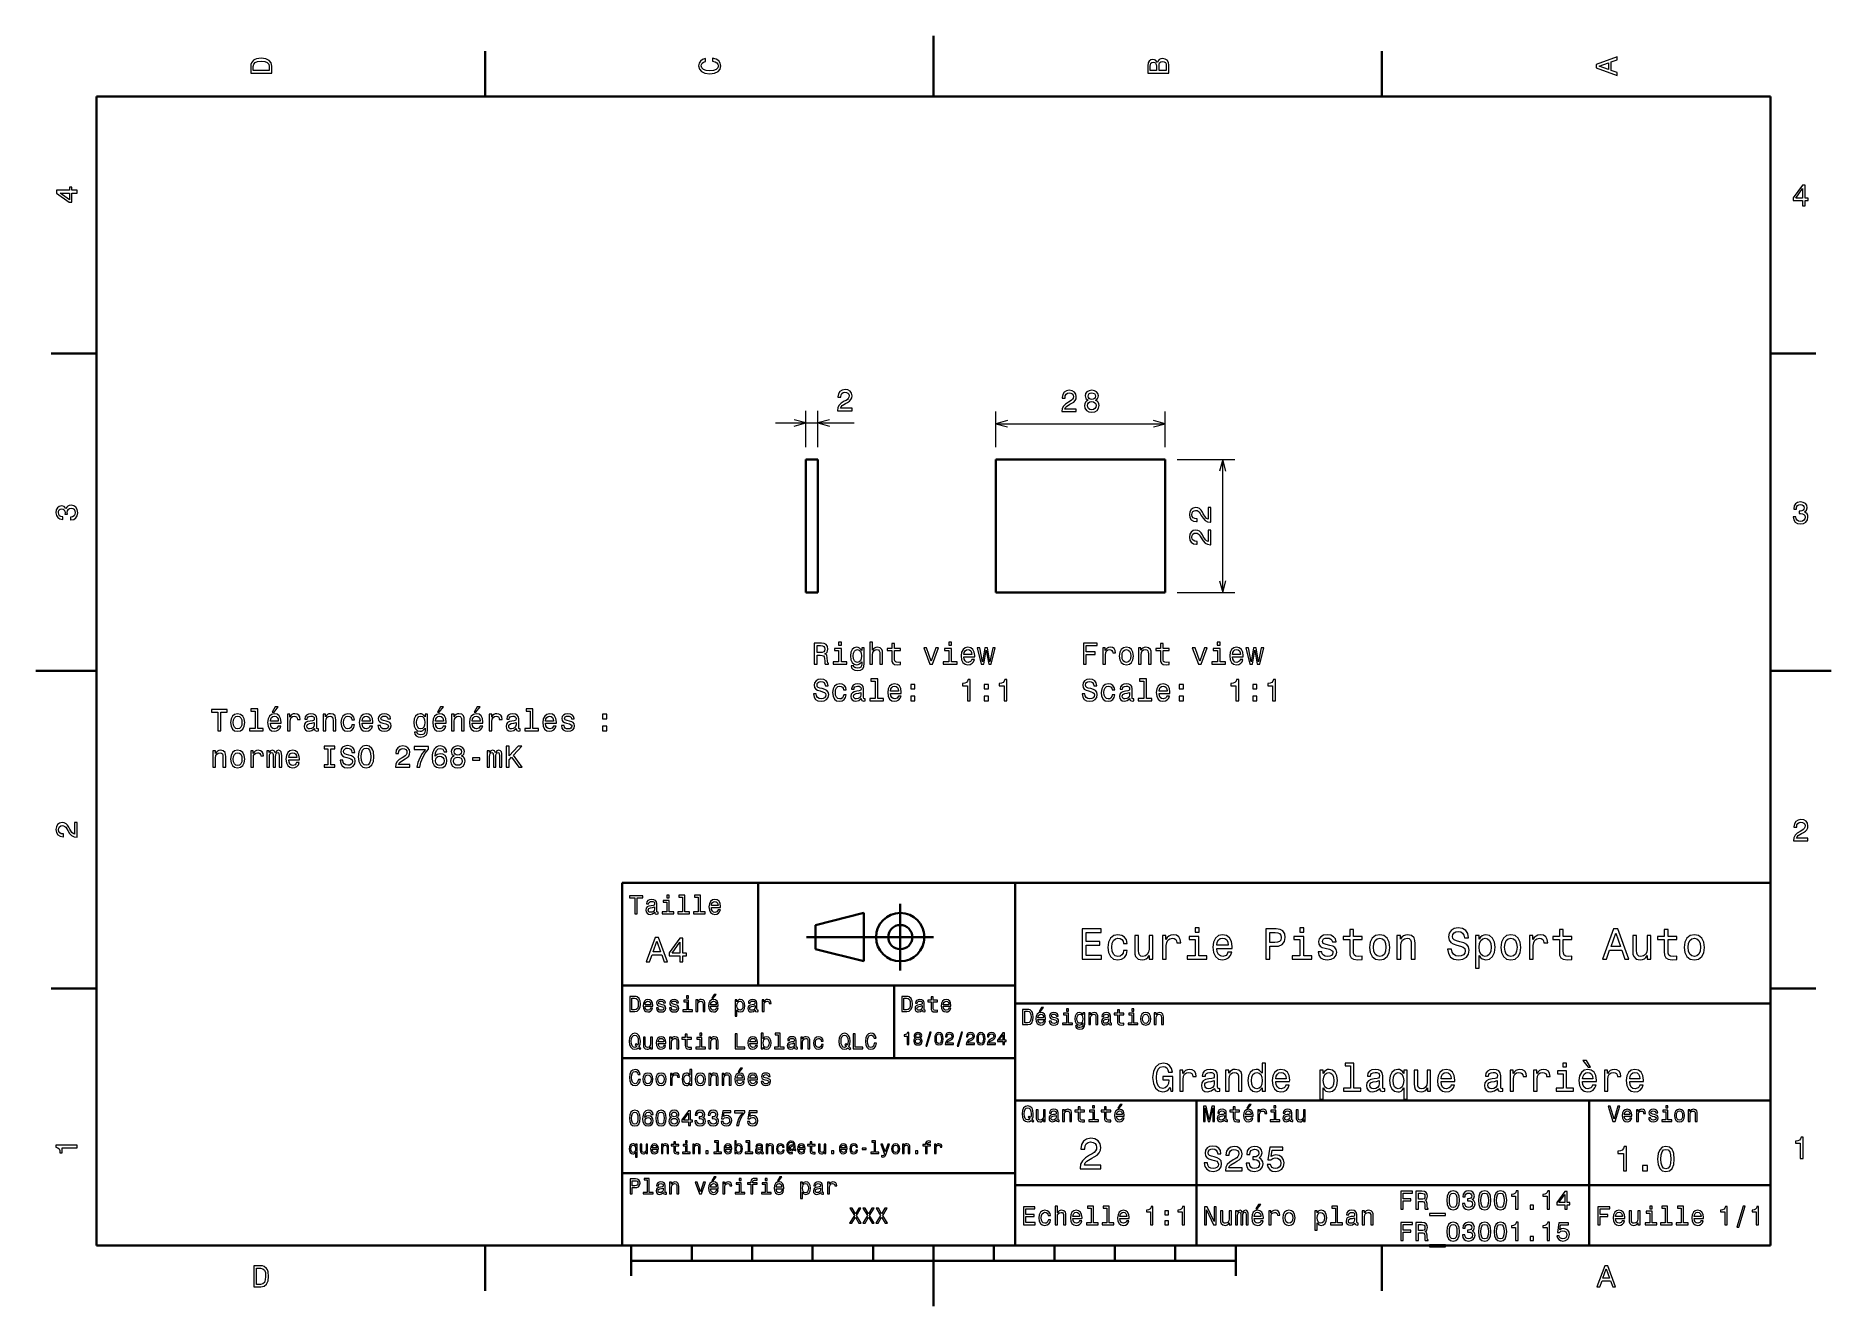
# Model space of a CAD drawing. Extents: x 0 to 297, y 0 to 210.
import ezdxf

# ---------------------------------------------------------------- set-up
doc = ezdxf.new("R2010")
doc.units = 0

msp = doc.modelspace()

# ---------------------------------------------------------------- linework, layer by layer
at = {"color": 7, "lineweight": 35, "ltscale": 0.25}
for p, q in [((148.5, 200), (148.5, 210)), ((10, 105), (0, 105)), ((287, 105), (297, 105)), ((192, 10), (192, 20)), ((148.5, 10), (148.5, 0))]:
    msp.add_line(p, q, dxfattribs=at)
at = {"color": 7, "lineweight": 35, "ltscale": 0.1875}
for p, q in [((74.300003, 200), (74.300003, 207.5)), ((222.699997, 200), (222.699997, 207.5)), ((10, 157.5), (2.5, 157.5)), ((287, 157.5), (294.5, 157.5)), ((10, 52.5), (2.5, 52.5)), ((287, 52.5), (294.5, 52.5)), ((74.300003, 10), (74.300003, 2.5)), ((222.699997, 10), (222.699997, 2.5))]:
    msp.add_line(p, q, dxfattribs=at)
at = {"color": 7, "lineweight": 35}
for p, q in [((287, 200), (10, 200)), ((10, 200), (10, 10)), ((287, 10), (287, 200)), ((127.387573, 117.984238), (127.387573, 139.984238)), ((129.387573, 117.984238), (129.387573, 139.984238)), ((158.819977, 139.984238), (158.819977, 117.984238)), ((158.819977, 139.984238), (186.819977, 139.984238)), ((186.819977, 117.984238), (186.819977, 139.984238)), ((186.819977, 117.984238), (158.819977, 117.984238)), ((97, 10), (97, 70)), ((97, 70), (287, 70)), ((162, 10), (162, 70)), ((287, 70), (287, 10)), ((127.5, 61), (148.5, 61)), ((97, 53), (162, 53)), ((162, 50), (287, 50)), ((97, 41), (162, 41)), ((162, 34), (287, 34)), ((257, 10), (257, 34)), ((97, 22), (162, 22)), ((162, 20), (287, 20)), ((10, 10), (287, 10)), ((97, 10), (287, 10)), ((98.5, 7.5), (198.5, 7.5))]:
    msp.add_line(p, q, dxfattribs=at)
at = {"color": 7, "lineweight": 13, "ltscale": 0.324324}
msp.add_line((122.387573, 146.015625), (135.36055, 146.015625), dxfattribs=at)
at = {"color": 7, "lineweight": 13, "ltscale": 0.150785}
for p, q in [((127.387573, 141.984238), (127.387573, 148.015625)), ((129.387573, 141.984238), (129.387573, 148.015625))]:
    msp.add_line(p, q, dxfattribs=at)
at = {"color": 7, "lineweight": 13, "ltscale": 0.147412}
for p, q in [((158.819977, 141.984238), (158.819977, 147.880722)), ((186.819977, 141.984238), (186.819977, 147.880722))]:
    msp.add_line(p, q, dxfattribs=at)
at = {"color": 7, "lineweight": 13}
for p, q in [((158.819977, 145.880722), (186.819977, 145.880722)), ((196.355423, 117.984238), (196.355423, 139.984238))]:
    msp.add_line(p, q, dxfattribs=at)
at = {"color": 7, "lineweight": 35, "ltscale": 0.05}
for p, q in [((129.387573, 139.984238), (127.387573, 139.984238)), ((129.387573, 117.984238), (127.387573, 117.984238))]:
    msp.add_line(p, q, dxfattribs=at)
at = {"color": 7, "lineweight": 13, "ltscale": 0.238386}
for p, q in [((188.819977, 139.984238), (198.355423, 139.984238)), ((188.819977, 117.984238), (198.355423, 117.984238))]:
    msp.add_line(p, q, dxfattribs=at)
at = {"color": 7, "lineweight": 35, "ltscale": 0.425}
msp.add_line((119.5, 53), (119.5, 70), dxfattribs=at)
at = {"color": 7, "lineweight": 35, "ltscale": 0.275}
msp.add_line((143, 55.5), (143, 66.5), dxfattribs=at)
at = {"color": 7, "lineweight": 35, "ltscale": 0.206155}
for p, q in [((129, 63), (137, 65)), ((137, 57), (129, 59))]:
    msp.add_line(p, q, dxfattribs=at)
at = {"color": 7, "lineweight": 35, "ltscale": 0.1}
msp.add_line((129, 59), (129, 63), dxfattribs=at)
at = {"color": 7, "lineweight": 35, "ltscale": 0.2}
msp.add_line((137, 65), (137, 57), dxfattribs=at)
at = {"color": 7, "lineweight": 35, "ltscale": 0.3}
msp.add_line((142, 41), (142, 53), dxfattribs=at)
at = {"color": 7, "lineweight": 35, "ltscale": 0.35}
msp.add_line((192, 20), (192, 34), dxfattribs=at)
at = {"color": 7, "lineweight": 35, "ltscale": 0.125}
for p, q in [((98.5, 10), (98.5, 5)), ((198.5, 10), (198.5, 5))]:
    msp.add_line(p, q, dxfattribs=at)
at = {"color": 7, "lineweight": 35, "ltscale": 0.0625}
for p, q in [((108.5, 10), (108.5, 7.5)), ((118.5, 10), (118.5, 7.5)), ((128.5, 10), (128.5, 7.5)), ((138.5, 10), (138.5, 7.5)), ((158.5, 10), (158.5, 7.5)), ((168.5, 10), (168.5, 7.5)), ((178.5, 10), (178.5, 7.5)), ((188.5, 10), (188.5, 7.5))]:
    msp.add_line(p, q, dxfattribs=at)
at = {"color": 7, "lineweight": 13}
for points in [[(35.533215, 204.994965), (35.533215, 203.829971), (39.033215, 203.829971), (39.033215, 204.994965), (38.922264, 205.544678), (38.584366, 205.953171), (38.034657, 206.205338), (37.283215, 206.296112), (36.516644, 206.215424), (36.21405, 206.114563), (35.971977, 205.973343), (35.644165, 205.56485), (35.563473, 205.297562)], [(35.951801, 204.959656), (36.027451, 205.342941), (36.259438, 205.605194), (36.672985, 205.761536), (37.283215, 205.811966), (37.873272, 205.756485), (38.286816, 205.600143), (38.533936, 205.332855), (38.614628, 204.959656), (38.614628, 204.298996), (35.951801, 204.298996)], [(111.93206, 205.817017), (112.35569, 205.716141), (112.658287, 205.549713), (112.844887, 205.317734), (112.905403, 205.045395), (112.814629, 204.71759), (112.54229, 204.460388), (112.098488, 204.28891), (111.483215, 204.233429), (110.872986, 204.28891), (110.424141, 204.455338), (110.151802, 204.71254), (110.055984, 205.045395), (110.106415, 205.287476), (110.247627, 205.494247), (110.474571, 205.655624), (110.787247, 205.766571), (110.787247, 206.245682), (110.308144, 206.094391), (109.94503, 205.832138), (109.718086, 205.474075), (109.637398, 205.045395), (109.763474, 204.510818), (110.116501, 204.10231), (110.696472, 203.840057), (111.483215, 203.749283), (112.269958, 203.840057), (112.84993, 204.10231), (113.208, 204.510818), (113.329041, 205.045395), (113.233215, 205.51442), (112.965927, 205.892654), (112.527161, 206.159943), (111.93206, 206.301163)], [(185.542007, 205.630417), (185.249496, 205.983429), (185.052811, 206.074219), (184.81073, 206.104477), (184.432495, 206.03891), (184.160156, 205.842224), (183.993729, 205.524506), (183.933212, 205.080704), (183.933212, 203.835022), (187.433212, 203.835022), (187.433212, 205.151306), (187.36261, 205.620331), (187.155838, 205.968307), (186.828018, 206.185165), (186.384216, 206.260818), (186.08667, 206.215424), (185.839554, 206.094391), (185.65799, 205.897705)], [(185.385666, 204.984879), (185.385666, 204.298996), (184.351807, 204.298996), (184.351807, 205.025223), (184.382065, 205.297562), (184.472839, 205.489197), (184.629181, 205.605194), (184.86116, 205.645538), (185.093155, 205.600143), (185.254532, 205.479111), (185.355408, 205.272339)], [(187.014618, 205.095825), (187.014618, 204.298996), (185.809296, 204.298996), (185.809296, 205.050446), (185.844589, 205.368164), (185.9505, 205.595108), (186.132065, 205.731277), (186.394302, 205.776657), (186.671692, 205.731277), (186.863327, 205.605194), (186.979324, 205.393372)], [(261.633209, 203.466858), (261.633209, 203.930847), (260.604401, 204.298996), (260.604401, 205.695969), (261.633209, 206.064133), (261.633209, 206.538193), (258.128174, 205.257217), (258.128174, 204.742798)], [(260.17572, 204.460388), (258.632477, 205), (260.17572, 205.539627)], [(6.833213, 184.02739), (6.833213, 184.481277), (5.965778, 184.481277), (5.965778, 184.98056), (5.56232, 184.98056), (5.56232, 184.481277), (3.408862, 184.481277), (3.408862, 184.022339), (5.521974, 182.489197), (5.965778, 182.489197), (5.965778, 184.02739)], [(292.277374, 181.916794), (292.731262, 181.916794), (292.731262, 182.784225), (293.23056, 182.784225), (293.23056, 183.187683), (292.731262, 183.187683), (292.731262, 185.341141), (292.272339, 185.341141), (290.739197, 183.228027), (290.739197, 182.784225), (292.277374, 182.784225)], [(291.162842, 183.187683), (292.277374, 184.756134), (292.277374, 183.187683)], [(5.56232, 182.912827), (3.993876, 184.02739), (5.56232, 184.02739)], [(132.612, 148.015625), (135.017624, 148.015625), (135.017624, 148.449341), (133.116318, 148.449341), (133.222229, 148.686371), (133.403778, 148.883057), (133.963577, 149.241135), (134.261139, 149.392426), (134.593979, 149.609283), (134.831024, 149.86145), (134.967178, 150.158997), (135.017624, 150.496887), (134.931885, 150.920532), (134.694855, 151.253372), (134.331741, 151.465195), (133.862717, 151.540848), (133.378571, 151.455109), (133.010406, 151.218079), (132.773376, 150.839828), (132.692688, 150.340546), (132.692688, 150.269943), (133.151627, 150.269943), (133.151627, 150.310287), (133.197006, 150.653229), (133.333176, 150.905396), (133.550034, 151.066772), (133.837494, 151.122253), (134.130005, 151.071823), (134.346863, 150.94574), (134.488083, 150.749054), (134.538513, 150.501938), (134.503204, 150.269943), (134.407379, 150.073257), (134.246002, 149.901794), (134.024094, 149.750488), (133.726547, 149.589111), (133.232315, 149.276428), (132.884338, 148.943573), (132.677551, 148.540115), (132.612, 148.030762)], [(169.72142, 147.880722), (172.127045, 147.880722), (172.127045, 148.314438), (170.225739, 148.314438), (170.33165, 148.551468), (170.513199, 148.748154), (171.072998, 149.106232), (171.37056, 149.257523), (171.7034, 149.47438), (171.940445, 149.726547), (172.076599, 150.024094), (172.127045, 150.361984), (172.041306, 150.785614), (171.804276, 151.118469), (171.441162, 151.330292), (170.972137, 151.405945), (170.487991, 151.320206), (170.119827, 151.083176), (169.882797, 150.704926), (169.802109, 150.205658), (169.802109, 150.13504), (170.261047, 150.13504), (170.261047, 150.175385), (170.306427, 150.518326), (170.442596, 150.770493), (170.659454, 150.93187), (170.94693, 150.98735), (171.239426, 150.93692), (171.456284, 150.810837), (171.597504, 150.614151), (171.647934, 150.367035), (171.612625, 150.13504), (171.516815, 149.938354), (171.355423, 149.766891), (171.133514, 149.615585), (170.835968, 149.454208), (170.341736, 149.141525), (169.993759, 148.80867), (169.786987, 148.405212), (169.72142, 147.895859)], [(174.062622, 149.766891), (173.80542, 149.625671), (173.628906, 149.428986), (173.51796, 149.18187), (173.482651, 148.884323), (173.563354, 148.435471), (173.795334, 148.087494), (174.173584, 147.865585), (174.687988, 147.779861), (175.197357, 147.865585), (175.575592, 148.087494), (175.807587, 148.435471), (175.893326, 148.884323), (175.852966, 149.18187), (175.74707, 149.428986), (175.565506, 149.625671), (175.313354, 149.766891), (175.515076, 149.887924), (175.656281, 150.054352), (175.74202, 150.256088), (175.772278, 150.503204), (175.691589, 150.861267), (175.479782, 151.148727), (175.136841, 151.335327), (174.687988, 151.405945), (174.2341, 151.335327), (173.891159, 151.148727), (173.674301, 150.861267), (173.598648, 150.503204), (173.623871, 150.256088), (173.709595, 150.054352)], [(173.966812, 148.894409), (174.012192, 149.161697), (174.158447, 149.363434), (174.385391, 149.494553), (174.687988, 149.539948), (174.985535, 149.494553), (175.212479, 149.363434), (175.358734, 149.161697), (175.409164, 148.894409), (175.358734, 148.606949), (175.212479, 148.390091), (174.985535, 148.248871), (174.687988, 148.203491), (174.385391, 148.248871), (174.158447, 148.390091), (174.012192, 148.606949)], [(174.077759, 150.46286), (174.118103, 150.684753), (174.239136, 150.856232), (174.430786, 150.962128), (174.687988, 151.002472), (174.940155, 150.962128), (175.13179, 150.856232), (175.252838, 150.684753), (175.298218, 150.46286), (175.252838, 150.235916), (175.13179, 150.059402), (174.940155, 149.943405), (174.687988, 149.908096), (174.430786, 149.948441), (174.239136, 150.059402), (174.118103, 150.235916)], [(5.73379, 129.979111), (5.769093, 129.979111), (6.253242, 130.059799), (6.616354, 130.296829), (6.848343, 130.670029), (6.934078, 131.164276), (6.848343, 131.688766), (6.626441, 132.082138), (6.273415, 132.334305), (5.819525, 132.425079), (5.521974, 132.384735), (5.279899, 132.273788), (5.0933, 132.092224), (4.957133, 131.850143), (4.684798, 132.177963), (4.251081, 132.293961), (3.857709, 132.218307), (3.560158, 132.00145), (3.373559, 131.648422), (3.307997, 131.164276), (3.388689, 130.710388), (3.610591, 130.362396), (3.963617, 130.135452), (4.432637, 130.059799), (4.46794, 130.059799), (4.46794, 130.508652), (4.145173, 130.548996), (3.913184, 130.680115), (3.771974, 130.891937), (3.721542, 131.189484), (3.761888, 131.451736), (3.867795, 131.643372), (4.039265, 131.759369), (4.271254, 131.804764), (4.518372, 131.759369), (4.684798, 131.638336), (4.785663, 131.426514), (4.815922, 131.139053), (4.810879, 130.942368), (5.209294, 130.942368), (5.199208, 131.189484), (5.244596, 131.507217), (5.365634, 131.744247), (5.56232, 131.885452), (5.819525, 131.935883), (6.112032, 131.880417), (6.328891, 131.734161), (6.465058, 131.502167), (6.510447, 131.194534), (6.460014, 130.876801), (6.308718, 130.644821), (6.066643, 130.498566), (5.73379, 130.443085)], [(194.355423, 129.621704), (194.355423, 132.027328), (193.921707, 132.027328), (193.921707, 130.126022), (193.684677, 130.231934), (193.487991, 130.413483), (193.129913, 130.973282), (192.978622, 131.270844), (192.761765, 131.603683), (192.509598, 131.840729), (192.212051, 131.976883), (191.874146, 132.027328), (191.450531, 131.941589), (191.117676, 131.704559), (190.905853, 131.341446), (190.8302, 130.872421), (190.915939, 130.388275), (191.152969, 130.020111), (191.531219, 129.783081), (192.030487, 129.702393), (192.101105, 129.702393), (192.101105, 130.161331), (192.06076, 130.161331), (191.717819, 130.206711), (191.465652, 130.34288), (191.304276, 130.559738), (191.248795, 130.847198), (191.299225, 131.139709), (191.425308, 131.356567), (191.621994, 131.497787), (191.86911, 131.548218), (192.101105, 131.512909), (192.297791, 131.417084), (192.469254, 131.255707), (192.620544, 131.033813), (192.781937, 130.736252), (193.09462, 130.24202), (193.42746, 129.894043), (193.830933, 129.687271), (194.340302, 129.621704)], [(290.729126, 130.51622), (290.729126, 130.480911), (290.809814, 129.996765), (291.046844, 129.633652), (291.420044, 129.401657), (291.914276, 129.315933), (292.438782, 129.401657), (292.832153, 129.623566), (293.08429, 129.976593), (293.175079, 130.430481), (293.134735, 130.728027), (293.023773, 130.970108), (292.842224, 131.156708), (292.600159, 131.292877), (292.927948, 131.565216), (293.043945, 131.998932), (292.968292, 132.392303), (292.751434, 132.68985), (292.398407, 132.87645), (291.914276, 132.942017), (291.460388, 132.861313), (291.112396, 132.63942), (290.885468, 132.286392), (290.809814, 131.817368), (290.809814, 131.782074), (291.258636, 131.782074), (291.299011, 132.104828), (291.430115, 132.336823), (291.641937, 132.478027), (291.939484, 132.528473), (292.201721, 132.488113), (292.393372, 132.382217), (292.509369, 132.210739), (292.554749, 131.97876), (292.509369, 131.731628), (292.388336, 131.565216), (292.176514, 131.46434), (291.889069, 131.434082), (291.692383, 131.439133), (291.692383, 131.04071), (291.939484, 131.050797), (292.257202, 131.005417), (292.494232, 130.884369), (292.635468, 130.687683), (292.685883, 130.430481), (292.630402, 130.13797), (292.484161, 129.921112), (292.252167, 129.784943), (291.944519, 129.739563), (291.626801, 129.789993), (291.394806, 129.941284), (291.248566, 130.183365), (291.193085, 130.51622)], [(194.355423, 125.885681), (194.355423, 128.291306), (193.921707, 128.291306), (193.921707, 126.389999), (193.684677, 126.495911), (193.487991, 126.677467), (193.129913, 127.237267), (192.978622, 127.534813), (192.761765, 127.867668), (192.509598, 128.104706), (192.212051, 128.24086), (191.874146, 128.291306), (191.450531, 128.205566), (191.117676, 127.968536), (190.905853, 127.605423), (190.8302, 127.136398), (190.915939, 126.652252), (191.152969, 126.284096), (191.531219, 126.047058), (192.030487, 125.96637), (192.101105, 125.96637), (192.101105, 126.425308), (192.06076, 126.425308), (191.717819, 126.470695), (191.465652, 126.606857), (191.304276, 126.823715), (191.248795, 127.111183), (191.299225, 127.403687), (191.425308, 127.620552), (191.621994, 127.761757), (191.86911, 127.812195), (192.101105, 127.776886), (192.297791, 127.681068), (192.469254, 127.519684), (192.620544, 127.297783), (192.781937, 127.000229), (193.09462, 126.505997), (193.42746, 126.158012), (193.830933, 125.951241), (194.340302, 125.885681)], [(128.780945, 106.127609), (129.249969, 106.127609), (129.249969, 107.605278), (129.729065, 107.605278), (130.082092, 107.590149), (130.304001, 107.519539), (130.425034, 107.353111), (130.475464, 107.055565), (130.500687, 106.601669), (130.530945, 106.304123), (130.591461, 106.127609), (131.121002, 106.127609), (131.121002, 106.223427), (131.005005, 106.364639), (130.964661, 106.626892), (130.929367, 107.191727), (130.843628, 107.610321), (130.727631, 107.74144), (130.546082, 107.837265), (130.747803, 107.963341), (130.889008, 108.139854), (130.979797, 108.361755), (131.010056, 108.629051), (130.939453, 109.052681), (130.737717, 109.370407), (130.404861, 109.56205), (129.950974, 109.627609), (128.780945, 109.627609)], [(129.819855, 109.198936), (130.127487, 109.168678), (130.344345, 109.072853), (130.480515, 108.896339), (130.525909, 108.618965), (130.475464, 108.326454), (130.33931, 108.14994), (130.107315, 108.059166), (129.789597, 108.033951), (129.249969, 108.033951), (129.249969, 109.198936)], [(133.254288, 106.500809), (133.254288, 108.745041), (132.114517, 108.745041), (132.114517, 108.366806), (132.810486, 108.366806), (132.810486, 106.500809), (131.90271, 106.500809), (131.90271, 106.127609), (134.17215, 106.127609), (134.17215, 106.500809)], [(133.269424, 109.74865), (132.8004, 109.74865), (132.8004, 109.244324), (133.269424, 109.244324)], [(137.041748, 106.24865), (137.041748, 108.835823), (136.618118, 108.835823), (136.618118, 108.397064), (136.270142, 108.795479), (136.058319, 108.896339), (135.821289, 108.931641), (135.392624, 108.83078), (135.059769, 108.548355), (134.842911, 108.094467), (134.767258, 107.484238), (134.842911, 106.868965), (135.059769, 106.41507), (135.392624, 106.127609), (135.821289, 106.031792), (136.06337, 106.067093), (136.265091, 106.157867), (136.618118, 106.541153), (136.618118, 106.157867), (136.577774, 105.855278), (136.466827, 105.638412), (136.255005, 105.512337), (135.937286, 105.466949), (135.659912, 105.497208), (135.463226, 105.572853), (135.347229, 105.703979), (135.31192, 105.880493), (134.883255, 105.880493), (134.883255, 105.860321), (134.948807, 105.537552), (135.150543, 105.295479), (135.473312, 105.139137), (135.912064, 105.083664), (136.436569, 105.159309), (136.784546, 105.371124), (136.981232, 105.739281)], [(135.226196, 107.484238), (135.271576, 107.933083), (135.407745, 108.265938), (135.619568, 108.462624), (135.901978, 108.533226), (136.199539, 108.462624), (136.421432, 108.265938), (136.557602, 107.933083), (136.608032, 107.484238), (136.557602, 107.025307), (136.421432, 106.697495), (136.199539, 106.495766), (135.901978, 106.430206), (135.619568, 106.495766), (135.407745, 106.697495), (135.271576, 107.03035)], [(137.969711, 106.127609), (138.413513, 106.127609), (138.413513, 107.69101), (138.458893, 108.04908), (138.605148, 108.311325), (138.832092, 108.47271), (139.134689, 108.533226), (139.37677, 108.482796), (139.528061, 108.346626), (139.603714, 108.119682), (139.628922, 107.817093), (139.628922, 106.127609), (140.072739, 106.127609), (140.072739, 107.907867), (140.052551, 108.265938), (139.961777, 108.563492), (139.66423, 108.835823), (139.200256, 108.931641), (138.94809, 108.896339), (138.731232, 108.800522), (138.549683, 108.649223), (138.413513, 108.442451), (138.413513, 109.74865), (137.969711, 109.74865)], [(141.60083, 108.366806), (141.60083, 107.010178), (141.631088, 106.571411), (141.772293, 106.268822), (142.054718, 106.092308), (142.533829, 106.031792), (143.058319, 106.057007), (143.058319, 106.440292), (142.675034, 106.410027), (142.327057, 106.450378), (142.140457, 106.576454), (142.059769, 106.788269), (142.044632, 107.085823), (142.044632, 108.366806), (143.058319, 108.366806), (143.058319, 108.745041), (142.044632, 108.745041), (142.044632, 109.536835), (141.60083, 109.536835), (141.60083, 108.745041), (140.834259, 108.745041), (140.834259, 108.366806)], [(147.88974, 106.127609), (148.358749, 106.127609), (149.347229, 108.835823), (148.88829, 108.835823), (148.12677, 106.652107), (147.350113, 108.835823), (146.886139, 108.835823)], [(151.470428, 106.500809), (151.470428, 108.745041), (150.330658, 108.745041), (150.330658, 108.366806), (151.026627, 108.366806), (151.026627, 106.500809), (150.118835, 106.500809), (150.118835, 106.127609), (152.38829, 106.127609), (152.38829, 106.500809)], [(151.485565, 109.74865), (151.016541, 109.74865), (151.016541, 109.244324), (151.485565, 109.244324)], [(153.538147, 107.353111), (155.31337, 107.353111), (155.318405, 107.559883), (155.237717, 108.139854), (155.015808, 108.573578), (154.662796, 108.835823), (154.193771, 108.931641), (153.734833, 108.83078), (153.381805, 108.548355), (153.154861, 108.089424), (153.074173, 107.484238), (153.149826, 106.863922), (153.37677, 106.410027), (153.724747, 106.127609), (154.178635, 106.031792), (154.572006, 106.097351), (154.894775, 106.268822), (155.131805, 106.541153), (155.267975, 106.904266), (154.829224, 106.904266), (154.738434, 106.702538), (154.607315, 106.551239), (154.234116, 106.430206), (153.946655, 106.48568), (153.729797, 106.662193), (153.588577, 106.949654), (153.538147, 107.337982)], [(153.538147, 107.726311), (153.593628, 108.074295), (153.729797, 108.331497), (153.936569, 108.487839), (154.208893, 108.543312), (154.476196, 108.487839), (154.682968, 108.331497), (154.809052, 108.074295), (154.854431, 107.726311)], [(156.82634, 106.127609), (157.229797, 108.427322), (157.633255, 106.127609), (158.056885, 106.127609), (158.722595, 108.835823), (158.293915, 108.835823), (157.845062, 106.53611), (157.446655, 108.835823), (157.007889, 108.835823), (156.609467, 106.53611), (156.160629, 108.835823), (155.737, 108.835823), (156.40271, 106.127609)], [(173.304123, 106.127609), (173.773148, 106.127609), (173.773148, 107.736397), (175.245773, 107.736397), (175.245773, 108.154984), (173.773148, 108.154984), (173.773148, 109.203979), (175.583664, 109.203979), (175.583664, 109.627609), (173.304123, 109.627609)], [(176.49649, 106.127609), (176.940292, 106.127609), (176.940292, 107.67588), (176.985687, 108.04908), (177.121857, 108.316368), (177.34375, 108.477753), (177.641296, 108.533226), (177.863205, 108.497925), (178.029633, 108.397064), (178.130493, 108.225594), (178.165802, 107.993607), (178.614639, 107.993607), (178.554123, 108.402107), (178.387695, 108.694611), (178.110321, 108.871124), (177.732086, 108.931641), (177.474869, 108.891296), (177.252975, 108.790436), (177.05629, 108.618965), (176.899948, 108.386978), (176.899948, 108.835823), (176.49649, 108.835823)], [(179.234955, 107.479195), (179.315659, 106.863922), (179.547638, 106.410027), (179.915802, 106.127609), (180.410034, 106.031792), (180.899231, 106.127609), (181.26738, 106.404984), (181.499374, 106.858879), (181.585114, 107.479195), (181.499374, 108.094467), (181.26738, 108.553398), (180.899231, 108.83078), (180.410034, 108.931641), (179.915802, 108.83078), (179.547638, 108.548355), (179.315659, 108.094467)], [(179.688858, 107.484238), (179.734238, 107.938126), (179.875458, 108.265938), (180.102402, 108.467667), (180.410034, 108.538269), (180.712631, 108.467667), (180.939575, 108.270981), (181.08078, 107.938126), (181.13121, 107.484238), (181.08078, 107.025307), (180.939575, 106.692451), (180.712631, 106.490723), (180.410034, 106.425163), (180.102402, 106.490723), (179.875458, 106.692451), (179.734238, 107.025307)], [(182.402115, 106.127609), (182.845917, 106.127609), (182.845917, 107.69101), (182.891296, 108.04908), (183.037552, 108.311325), (183.264496, 108.47271), (183.567093, 108.533226), (183.809174, 108.482796), (183.960464, 108.346626), (184.036118, 108.119682), (184.061325, 107.817093), (184.061325, 106.127609), (184.505142, 106.127609), (184.505142, 107.907867), (184.484955, 108.265938), (184.39418, 108.563492), (184.096634, 108.835823), (183.63266, 108.931641), (183.375458, 108.896339), (183.1586, 108.800522), (182.972, 108.639137), (182.825745, 108.422279), (182.825745, 108.835823), (182.402115, 108.835823)], [(186.033234, 108.366806), (186.033234, 107.010178), (186.063492, 106.571411), (186.204697, 106.268822), (186.487122, 106.092308), (186.966232, 106.031792), (187.490723, 106.057007), (187.490723, 106.440292), (187.107437, 106.410027), (186.75946, 106.450378), (186.572861, 106.576454), (186.492172, 106.788269), (186.477036, 107.085823), (186.477036, 108.366806), (187.490723, 108.366806), (187.490723, 108.745041), (186.477036, 108.745041), (186.477036, 109.536835), (186.033234, 109.536835), (186.033234, 108.745041), (185.266663, 108.745041), (185.266663, 108.366806)], [(192.322144, 106.127609), (192.791153, 106.127609), (193.779633, 108.835823), (193.320694, 108.835823), (192.559174, 106.652107), (191.782516, 108.835823), (191.318542, 108.835823)], [(195.902832, 106.500809), (195.902832, 108.745041), (194.763062, 108.745041), (194.763062, 108.366806), (195.45903, 108.366806), (195.45903, 106.500809), (194.551239, 106.500809), (194.551239, 106.127609), (196.820694, 106.127609), (196.820694, 106.500809)], [(195.917969, 109.74865), (195.448944, 109.74865), (195.448944, 109.244324), (195.917969, 109.244324)], [(197.970551, 107.353111), (199.745773, 107.353111), (199.750809, 107.559883), (199.67012, 108.139854), (199.448212, 108.573578), (199.0952, 108.835823), (198.626175, 108.931641), (198.167236, 108.83078), (197.814209, 108.548355), (197.587265, 108.089424), (197.506577, 107.484238), (197.58223, 106.863922), (197.809174, 106.410027), (198.15715, 106.127609), (198.611038, 106.031792), (199.00441, 106.097351), (199.327179, 106.268822), (199.564209, 106.541153), (199.700378, 106.904266), (199.261627, 106.904266), (199.170837, 106.702538), (199.039719, 106.551239), (198.666519, 106.430206), (198.379059, 106.48568), (198.162201, 106.662193), (198.020981, 106.949654), (197.970551, 107.337982)], [(197.970551, 107.726311), (198.026031, 108.074295), (198.162201, 108.331497), (198.368973, 108.487839), (198.641296, 108.543312), (198.9086, 108.487839), (199.115372, 108.331497), (199.241455, 108.074295), (199.286835, 107.726311)], [(201.258743, 106.127609), (201.662201, 108.427322), (202.065659, 106.127609), (202.489288, 106.127609), (203.154999, 108.835823), (202.726318, 108.835823), (202.277466, 106.53611), (201.879059, 108.835823), (201.440292, 108.835823), (201.04187, 106.53611), (200.593033, 108.835823), (200.169403, 108.835823), (200.835114, 106.127609)], [(129.108749, 101.23568), (128.649826, 101.23568), (128.750687, 100.701096), (129.002853, 100.307724), (129.391174, 100.070694), (129.915665, 99.984962), (130.43512, 100.065651), (130.823456, 100.287552), (131.070572, 100.635536), (131.161346, 101.094467), (131.085693, 101.508011), (130.873886, 101.775307), (130.530945, 101.95182), (130.072006, 102.082939), (129.678635, 102.178764), (129.421432, 102.289711), (129.275177, 102.451096), (129.229797, 102.703262), (129.275177, 102.930206), (129.406311, 103.101677), (129.608032, 103.217667), (129.885406, 103.258011), (130.167831, 103.207581), (130.38974, 103.071411), (130.535995, 102.844467), (130.606598, 102.536835), (131.065521, 102.536835), (131.065521, 102.546921), (130.984833, 103.020981), (130.747803, 103.374008), (130.374603, 103.595909), (129.870285, 103.671555), (129.416397, 103.595909), (129.06337, 103.384094), (128.836426, 103.056282), (128.755722, 102.632652), (128.821289, 102.25441), (129.012939, 101.997208), (129.315521, 101.825737), (129.729065, 101.694611), (130.137573, 101.578621), (130.445206, 101.467667), (130.631805, 101.306282), (130.697372, 101.044037), (130.636856, 100.776749), (130.480515, 100.57502), (130.243484, 100.448936), (129.935837, 100.408592), (129.592911, 100.464066), (129.330658, 100.62545), (129.16423, 100.887695)], [(133.622437, 101.891296), (134.061203, 101.891296), (133.970428, 102.294754), (133.753571, 102.61248), (133.415665, 102.809166), (132.976913, 102.884811), (132.492767, 102.783951), (132.124603, 102.501526), (131.892624, 102.042595), (131.81192, 101.427322), (131.887573, 100.817093), (132.114517, 100.363197), (132.472595, 100.08078), (132.961777, 99.984962), (133.395493, 100.060608), (133.733398, 100.272423), (133.965378, 100.605278), (134.066254, 101.04908), (133.642624, 101.04908), (133.566971, 100.766663), (133.425751, 100.55484), (133.22403, 100.423721), (132.976913, 100.383377), (132.669281, 100.448936), (132.447372, 100.650665), (132.311203, 100.978477), (132.265808, 101.442451), (132.311203, 101.896339), (132.452408, 102.224152), (132.679367, 102.42588), (132.976913, 102.496483), (133.239151, 102.451096), (133.435852, 102.335106), (133.566971, 102.143463)], [(136.54248, 100.433807), (136.54248, 100.418678), (136.567688, 100.247208), (136.643341, 100.126167), (136.96106, 100.03035), (137.208176, 100.070694), (137.208176, 100.413635), (137.102264, 100.398506), (136.96106, 100.464066), (136.935852, 100.665794), (136.935852, 102.06781), (136.87532, 102.42588), (136.698807, 102.67804), (136.391174, 102.829338), (135.957458, 102.884811), (135.533829, 102.824295), (135.221146, 102.652824), (135.02446, 102.385536), (134.958893, 102.032509), (134.958893, 102.002251), (135.357315, 102.002251), (135.392624, 102.214066), (135.503571, 102.365364), (135.68512, 102.456139), (135.942322, 102.49144), (136.189453, 102.466225), (136.365967, 102.390579), (136.471863, 102.259453), (136.507172, 102.077896), (136.487, 101.866081), (136.406311, 101.760178), (136.204575, 101.70974), (135.82634, 101.669395), (135.392624, 101.578621), (135.084976, 101.417236), (134.903427, 101.165077), (134.847946, 100.791878), (134.898376, 100.459023), (135.054718, 100.211906), (135.306885, 100.055565), (135.654861, 100.000092), (136.123886, 100.105995)], [(136.492035, 101.028908), (136.431519, 100.766663), (136.270142, 100.564926), (136.028061, 100.433807), (135.730515, 100.38842), (135.538864, 100.413635), (135.40271, 100.494324), (135.316971, 100.635536), (135.291748, 100.832222), (135.31192, 101.008736), (135.392624, 101.134811), (135.715378, 101.276024), (136.123886, 101.33654), (136.492035, 101.457581)], [(138.852264, 103.328621), (138.852264, 100.453979), (137.939453, 100.453979), (137.939453, 100.08078), (140.203857, 100.08078), (140.203857, 100.453979), (139.296082, 100.453979), (139.296082, 103.70182), (138.156311, 103.70182), (138.156311, 103.328621)], [(141.394058, 101.306282), (143.169281, 101.306282), (143.174316, 101.513054), (143.093628, 102.093025), (142.871719, 102.526749), (142.518692, 102.788994), (142.049683, 102.884811), (141.590744, 102.783951), (141.237717, 102.501526), (141.010773, 102.042595), (140.930084, 101.437408), (141.005737, 100.817093), (141.232681, 100.363197), (141.580658, 100.08078), (142.034546, 99.984962), (142.427917, 100.050522), (142.750687, 100.221992), (142.987717, 100.494324), (143.123886, 100.857437), (142.68512, 100.857437), (142.594345, 100.655708), (142.463226, 100.50441), (142.090027, 100.383377), (141.802551, 100.43885), (141.585693, 100.615364), (141.444489, 100.902824), (141.394058, 101.291153)], [(141.394058, 101.679482), (141.449539, 102.027466), (141.585693, 102.284668), (141.79248, 102.44101), (142.064804, 102.496483), (142.332092, 102.44101), (142.538864, 102.284668), (142.664948, 102.027466), (142.710342, 101.679482)], [(144.737717, 102.037552), (145.433685, 102.037552), (145.433685, 102.788994), (144.737717, 102.788994)], [(154.102997, 100.08078), (154.56192, 100.08078), (154.56192, 103.605995), (154.218994, 103.605995), (154.128204, 103.298363), (153.946655, 103.091583), (153.669281, 102.970551), (153.285995, 102.930206), (153.285995, 102.572136), (154.102997, 102.572136)], [(156.881805, 102.037552), (157.577774, 102.037552), (157.577774, 102.788994), (156.881805, 102.788994)], [(160.175034, 100.08078), (160.633972, 100.08078), (160.633972, 103.605995), (160.291031, 103.605995), (160.200256, 103.298363), (160.018692, 103.091583), (159.741318, 102.970551), (159.358032, 102.930206), (159.358032, 102.572136), (160.175034, 102.572136)], [(173.541153, 101.23568), (173.08223, 101.23568), (173.18309, 100.701096), (173.435257, 100.307724), (173.823578, 100.070694), (174.348068, 99.984962), (174.867523, 100.065651), (175.255859, 100.287552), (175.502975, 100.635536), (175.59375, 101.094467), (175.518097, 101.508011), (175.30629, 101.775307), (174.963348, 101.95182), (174.50441, 102.082939), (174.111038, 102.178764), (173.853836, 102.289711), (173.707581, 102.451096), (173.662201, 102.703262), (173.707581, 102.930206), (173.838715, 103.101677), (174.040436, 103.217667), (174.31781, 103.258011), (174.600235, 103.207581), (174.822144, 103.071411), (174.968399, 102.844467), (175.039001, 102.536835), (175.497925, 102.536835), (175.497925, 102.546921), (175.417236, 103.020981), (175.180206, 103.374008), (174.807007, 103.595909), (174.302689, 103.671555), (173.848801, 103.595909), (173.495773, 103.384094), (173.268829, 103.056282), (173.188126, 102.632652), (173.253693, 102.25441), (173.445343, 101.997208), (173.747925, 101.825737), (174.161469, 101.694611), (174.569977, 101.578621), (174.877609, 101.467667), (175.064209, 101.306282), (175.129776, 101.044037), (175.06926, 100.776749), (174.912918, 100.57502), (174.675888, 100.448936), (174.36824, 100.408592), (174.025314, 100.464066), (173.763062, 100.62545), (173.596634, 100.887695)], [(178.05484, 101.891296), (178.493607, 101.891296), (178.402832, 102.294754), (178.185974, 102.61248), (177.848068, 102.809166), (177.409317, 102.884811), (176.925171, 102.783951), (176.557007, 102.501526), (176.325027, 102.042595), (176.244324, 101.427322), (176.319977, 100.817093), (176.546921, 100.363197), (176.904999, 100.08078), (177.39418, 99.984962), (177.827896, 100.060608), (178.165802, 100.272423), (178.397781, 100.605278), (178.498657, 101.04908), (178.075027, 101.04908), (177.999374, 100.766663), (177.858154, 100.55484), (177.656433, 100.423721), (177.409317, 100.383377), (177.101685, 100.448936), (176.879776, 100.650665), (176.743607, 100.978477), (176.698212, 101.442451), (176.743607, 101.896339), (176.884811, 102.224152), (177.111771, 102.42588), (177.409317, 102.496483), (177.671555, 102.451096), (177.868256, 102.335106), (177.999374, 102.143463)], [(180.974884, 100.433807), (180.974884, 100.418678), (181.000092, 100.247208), (181.075745, 100.126167), (181.393463, 100.03035), (181.640579, 100.070694), (181.640579, 100.413635), (181.534668, 100.398506), (181.393463, 100.464066), (181.368256, 100.665794), (181.368256, 102.06781), (181.307724, 102.42588), (181.13121, 102.67804), (180.823578, 102.829338), (180.389862, 102.884811), (179.966232, 102.824295), (179.653549, 102.652824), (179.456863, 102.385536), (179.391296, 102.032509), (179.391296, 102.002251), (179.789719, 102.002251), (179.825027, 102.214066), (179.935974, 102.365364), (180.117523, 102.456139), (180.374725, 102.49144), (180.621857, 102.466225), (180.79837, 102.390579), (180.904266, 102.259453), (180.939575, 102.077896), (180.919403, 101.866081), (180.838715, 101.760178), (180.636978, 101.70974), (180.258743, 101.669395), (179.825027, 101.578621), (179.51738, 101.417236), (179.335831, 101.165077), (179.28035, 100.791878), (179.33078, 100.459023), (179.487122, 100.211906), (179.739288, 100.055565), (180.087265, 100.000092), (180.55629, 100.105995)], [(180.924438, 101.028908), (180.863922, 100.766663), (180.702545, 100.564926), (180.460464, 100.433807), (180.162918, 100.38842), (179.971268, 100.413635), (179.835114, 100.494324), (179.749374, 100.635536), (179.724152, 100.832222), (179.744324, 101.008736), (179.825027, 101.134811), (180.147781, 101.276024), (180.55629, 101.33654), (180.924438, 101.457581)], [(183.284668, 103.328621), (183.284668, 100.453979), (182.371857, 100.453979), (182.371857, 100.08078), (184.636261, 100.08078), (184.636261, 100.453979), (183.728485, 100.453979), (183.728485, 103.70182), (182.588715, 103.70182), (182.588715, 103.328621)], [(185.826462, 101.306282), (187.601685, 101.306282), (187.60672, 101.513054), (187.526031, 102.093025), (187.304123, 102.526749), (186.951096, 102.788994), (186.482086, 102.884811), (186.023148, 102.783951), (185.67012, 102.501526), (185.443176, 102.042595), (185.362488, 101.437408), (185.438141, 100.817093), (185.665085, 100.363197), (186.013062, 100.08078), (186.466949, 99.984962), (186.860321, 100.050522), (187.18309, 100.221992), (187.42012, 100.494324), (187.55629, 100.857437), (187.117523, 100.857437), (187.026749, 100.655708), (186.89563, 100.50441), (186.52243, 100.383377), (186.234955, 100.43885), (186.018097, 100.615364), (185.876892, 100.902824), (185.826462, 101.291153)], [(185.826462, 101.679482), (185.881943, 102.027466), (186.018097, 102.284668), (186.224884, 102.44101), (186.497208, 102.496483), (186.764496, 102.44101), (186.971268, 102.284668), (187.097351, 102.027466), (187.142746, 101.679482)], [(189.17012, 102.037552), (189.866089, 102.037552), (189.866089, 102.788994), (189.17012, 102.788994)], [(198.5354, 100.08078), (198.994324, 100.08078), (198.994324, 103.605995), (198.651398, 103.605995), (198.560608, 103.298363), (198.379059, 103.091583), (198.101685, 102.970551), (197.718399, 102.930206), (197.718399, 102.572136), (198.5354, 102.572136)], [(201.314209, 102.037552), (202.010178, 102.037552), (202.010178, 102.788994), (201.314209, 102.788994)], [(204.607437, 100.08078), (205.066376, 100.08078), (205.066376, 103.605995), (204.723434, 103.605995), (204.63266, 103.298363), (204.451096, 103.091583), (204.173721, 102.970551), (203.790436, 102.930206), (203.790436, 102.572136), (204.607437, 102.572136)], [(30.105999, 95.127609), (30.569977, 95.127609), (30.569977, 98.203979), (31.629055, 98.203979), (31.629055, 98.627609), (29.04188, 98.627609), (29.04188, 98.203979), (30.105999, 98.203979)], [(36.24865, 98.37545), (36.24865, 95.500809), (35.335827, 95.500809), (35.335827, 95.127609), (37.600235, 95.127609), (37.600235, 95.500809), (36.692455, 95.500809), (36.692455, 98.74865), (35.552685, 98.74865), (35.552685, 98.37545)], [(39.098076, 98.203979), (39.395626, 98.203979), (40.096634, 99.061325), (39.602398, 99.061325)], [(66.422279, 98.203979), (66.719833, 98.203979), (67.420837, 99.061325), (66.926605, 99.061325)], [(72.494324, 98.203979), (72.79187, 98.203979), (73.492882, 99.061325), (72.998642, 99.061325)], [(81.788986, 98.37545), (81.788986, 95.500809), (80.876167, 95.500809), (80.876167, 95.127609), (83.140579, 95.127609), (83.140579, 95.500809), (82.232796, 95.500809), (82.232796, 98.74865), (81.093025, 98.74865), (81.093025, 98.37545)], [(144.737717, 100.08078), (145.433685, 100.08078), (145.433685, 100.832222), (144.737717, 100.832222)], [(156.881805, 100.08078), (157.577774, 100.08078), (157.577774, 100.832222), (156.881805, 100.832222)], [(189.17012, 100.08078), (189.866089, 100.08078), (189.866089, 100.832222), (189.17012, 100.832222)], [(201.314209, 100.08078), (202.010178, 100.08078), (202.010178, 100.832222), (201.314209, 100.832222)], [(32.19894, 96.479195), (32.279633, 95.863922), (32.51162, 95.410027), (32.879776, 95.127609), (33.374012, 95.031792), (33.863205, 95.127609), (34.231361, 95.404984), (34.463348, 95.858879), (34.549084, 96.479195), (34.463348, 97.094467), (34.231361, 97.553398), (33.863205, 97.83078), (33.374012, 97.931641), (32.879776, 97.83078), (32.51162, 97.548355), (32.279633, 97.094467)], [(32.652828, 96.484238), (32.698219, 96.938126), (32.839428, 97.265938), (33.066376, 97.467667), (33.374012, 97.538269), (33.676605, 97.467667), (33.903549, 97.270981), (34.044762, 96.938126), (34.095192, 96.484238), (34.044762, 96.025307), (33.903549, 95.692451), (33.676605, 95.490723), (33.374012, 95.425163), (33.066376, 95.490723), (32.839428, 95.692451), (32.698219, 96.025307)], [(38.790436, 96.353111), (40.565655, 96.353111), (40.570698, 96.559883), (40.490005, 97.139854), (40.268105, 97.573578), (39.915077, 97.835823), (39.446056, 97.931641), (38.987125, 97.83078), (38.634098, 97.548355), (38.407154, 97.089424), (38.326462, 96.484238), (38.402111, 95.863922), (38.629055, 95.410027), (38.977036, 95.127609), (39.430927, 95.031792), (39.824299, 95.097351), (40.147064, 95.268822), (40.384098, 95.541153), (40.520264, 95.904266), (40.081505, 95.904266), (39.990726, 95.702538), (39.859604, 95.551239), (39.486404, 95.430206), (39.19894, 95.48568), (38.982079, 95.662193), (38.84087, 95.949654), (38.790436, 96.337982)], [(38.790436, 96.726311), (38.845913, 97.074295), (38.982079, 97.331497), (39.188854, 97.487839), (39.461189, 97.543312), (39.728477, 97.487839), (39.935249, 97.331497), (40.061333, 97.074295), (40.10672, 96.726311)], [(41.604561, 95.127609), (42.048363, 95.127609), (42.048363, 96.67588), (42.09375, 97.04908), (42.229919, 97.316368), (42.45182, 97.477753), (42.749371, 97.533226), (42.971275, 97.497925), (43.137699, 97.397064), (43.238564, 97.225594), (43.273869, 96.993607), (43.722717, 96.993607), (43.662197, 97.402107), (43.49577, 97.694611), (43.218391, 97.871124), (42.840149, 97.931641), (42.582947, 97.891296), (42.361042, 97.790436), (42.164356, 97.618965), (42.008018, 97.386978), (42.008018, 97.835823), (41.604561, 97.835823)], [(46.082947, 95.480637), (46.082947, 95.465508), (46.108162, 95.294037), (46.183807, 95.172997), (46.501534, 95.077179), (46.74865, 95.117523), (46.74865, 95.460464), (46.642746, 95.445335), (46.501534, 95.510895), (46.476318, 95.712624), (46.476318, 97.114639), (46.415798, 97.47271), (46.239288, 97.724869), (45.931648, 97.876167), (45.497932, 97.931641), (45.074303, 97.871124), (44.76162, 97.699654), (44.564934, 97.432365), (44.499374, 97.079338), (44.499374, 97.04908), (44.897789, 97.04908), (44.93309, 97.260895), (45.044041, 97.412193), (45.225597, 97.502968), (45.482803, 97.538269), (45.729919, 97.513054), (45.906433, 97.437408), (46.012341, 97.306282), (46.047646, 97.124725), (46.02747, 96.91291), (45.946777, 96.807007), (45.745049, 96.756569), (45.366806, 96.716225), (44.93309, 96.62545), (44.625454, 96.464066), (44.443897, 96.211906), (44.38842, 95.838707), (44.438854, 95.505852), (44.595192, 95.258736), (44.847355, 95.102394), (45.195335, 95.046921), (45.66436, 95.152824)], [(46.032513, 96.075737), (45.971992, 95.813492), (45.810612, 95.611755), (45.568535, 95.480637), (45.270988, 95.435249), (45.079346, 95.460464), (44.943176, 95.541153), (44.857441, 95.682365), (44.832226, 95.879051), (44.852398, 96.055565), (44.93309, 96.181641), (45.255856, 96.322853), (45.66436, 96.383369), (46.032513, 96.50441)], [(47.510178, 95.127609), (47.953983, 95.127609), (47.953983, 96.69101), (47.999374, 97.04908), (48.145626, 97.311325), (48.37257, 97.47271), (48.675163, 97.533226), (48.91724, 97.482796), (49.068535, 97.346626), (49.144184, 97.119682), (49.169403, 96.817093), (49.169403, 95.127609), (49.613205, 95.127609), (49.613205, 96.907867), (49.593033, 97.265938), (49.502254, 97.563492), (49.204704, 97.835823), (48.740726, 97.931641), (48.483521, 97.896339), (48.266663, 97.800522), (48.080063, 97.639137), (47.933807, 97.422279), (47.933807, 97.835823), (47.510178, 97.835823)], [(52.270988, 96.938126), (52.709747, 96.938126), (52.618969, 97.341583), (52.402111, 97.659309), (52.064217, 97.855995), (51.625454, 97.931641), (51.141304, 97.83078), (50.773148, 97.548355), (50.541161, 97.089424), (50.460468, 96.474152), (50.536118, 95.863922), (50.763062, 95.410027), (51.121132, 95.127609), (51.610325, 95.031792), (52.044044, 95.107437), (52.381939, 95.319252), (52.613926, 95.652107), (52.71479, 96.095909), (52.291161, 96.095909), (52.215511, 95.813492), (52.074303, 95.601669), (51.872574, 95.470551), (51.625454, 95.430206), (51.317818, 95.495766), (51.095917, 95.697495), (50.959747, 96.025307), (50.91436, 96.489281), (50.959747, 96.943169), (51.10096, 97.270981), (51.327904, 97.47271), (51.625454, 97.543312), (51.887703, 97.497925), (52.084389, 97.381935), (52.215511, 97.190292)], [(53.970554, 96.353111), (55.74577, 96.353111), (55.750813, 96.559883), (55.67012, 97.139854), (55.448219, 97.573578), (55.095192, 97.835823), (54.626175, 97.931641), (54.16724, 97.83078), (53.814217, 97.548355), (53.587269, 97.089424), (53.506577, 96.484238), (53.582226, 95.863922), (53.80917, 95.410027), (54.157154, 95.127609), (54.611046, 95.031792), (55.004417, 95.097351), (55.327183, 95.268822), (55.564217, 95.541153), (55.700378, 95.904266), (55.26162, 95.904266), (55.170841, 95.702538), (55.039719, 95.551239), (54.666519, 95.430206), (54.379055, 95.48568), (54.162197, 95.662193), (54.020988, 95.949654), (53.970554, 96.337982)], [(53.970554, 96.726311), (54.026031, 97.074295), (54.162197, 97.331497), (54.368969, 97.487839), (54.641304, 97.543312), (54.908592, 97.487839), (55.115364, 97.331497), (55.241447, 97.074295), (55.286835, 96.726311)], [(57.944618, 96.706139), (57.515942, 96.807007), (57.198219, 96.922997), (57.092312, 97.160027), (57.12257, 97.326454), (57.228477, 97.447495), (57.399948, 97.52314), (57.647064, 97.553398), (57.884098, 97.52314), (58.070698, 97.432365), (58.191734, 97.296196), (58.242165, 97.114639), (58.675884, 97.114639), (58.675884, 97.124725), (58.600235, 97.452538), (58.393463, 97.70974), (58.070698, 97.871124), (57.647064, 97.931641), (57.218391, 97.871124), (56.905712, 97.704697), (56.709026, 97.457581), (56.648506, 97.144897), (56.693893, 96.842308), (56.835106, 96.630493), (57.067093, 96.479195), (57.404991, 96.373283), (57.899227, 96.252251), (58.20182, 96.126167), (58.282513, 96.025307), (58.312775, 95.874008), (58.267384, 95.687408), (58.146347, 95.546196), (57.949661, 95.455421), (57.687412, 95.425163), (57.410034, 95.455421), (57.208305, 95.561325), (57.072136, 95.732796), (57.016663, 95.969826), (56.58799, 95.969826), (56.658592, 95.566368), (56.865364, 95.273865), (57.193176, 95.097351), (57.647064, 95.031792), (58.121132, 95.097351), (58.469112, 95.273865), (58.680927, 95.556282), (58.756577, 95.924438), (58.701103, 96.242165), (58.544762, 96.459023), (58.287556, 96.600235)], [(64.798363, 95.24865), (64.798363, 97.835823), (64.374725, 97.835823), (64.374725, 97.397064), (64.026749, 97.795479), (63.81493, 97.896339), (63.5779, 97.931641), (63.149227, 97.83078), (62.816372, 97.548355), (62.599514, 97.094467), (62.523865, 96.484238), (62.599514, 95.868965), (62.816372, 95.41507), (63.149227, 95.127609), (63.5779, 95.031792), (63.819973, 95.067093), (64.021706, 95.157867), (64.374725, 95.541153), (64.374725, 95.157867), (64.334381, 94.855278), (64.223434, 94.638412), (64.011612, 94.512337), (63.693893, 94.466949), (63.416515, 94.497208), (63.21983, 94.572853), (63.103836, 94.703979), (63.068535, 94.880493), (62.639858, 94.880493), (62.639858, 94.860321), (62.705421, 94.537552), (62.90715, 94.295479), (63.229916, 94.139137), (63.668678, 94.083664), (64.193176, 94.159309), (64.541153, 94.371124), (64.737839, 94.739281)], [(62.9828, 96.484238), (63.028187, 96.933083), (63.164356, 97.265938), (63.376171, 97.462624), (63.658592, 97.533226), (63.956142, 97.462624), (64.17804, 97.265938), (64.314209, 96.933083), (64.364639, 96.484238), (64.314209, 96.025307), (64.17804, 95.697495), (63.956142, 95.495766), (63.658592, 95.430206), (63.376171, 95.495766), (63.164356, 95.697495), (63.028187, 96.03035)], [(66.114639, 96.353111), (67.889862, 96.353111), (67.894897, 96.559883), (67.814209, 97.139854), (67.592308, 97.573578), (67.239281, 97.835823), (66.770264, 97.931641), (66.311325, 97.83078), (65.958298, 97.548355), (65.731354, 97.089424), (65.650665, 96.484238), (65.726318, 95.863922), (65.953262, 95.410027), (66.301239, 95.127609), (66.755127, 95.031792), (67.148506, 95.097351), (67.471268, 95.268822), (67.708298, 95.541153), (67.844467, 95.904266), (67.405708, 95.904266), (67.314926, 95.702538), (67.183807, 95.551239), (66.810608, 95.430206), (66.523148, 95.48568), (66.30629, 95.662193), (66.16507, 95.949654), (66.114639, 96.337982)], [(66.114639, 96.726311), (66.17012, 97.074295), (66.30629, 97.331497), (66.513062, 97.487839), (66.785393, 97.543312), (67.052689, 97.487839), (67.25946, 97.331497), (67.385536, 97.074295), (67.430923, 96.726311)], [(68.762337, 95.127609), (69.206139, 95.127609), (69.206139, 96.69101), (69.251526, 97.04908), (69.397781, 97.311325), (69.624725, 97.47271), (69.927322, 97.533226), (70.169395, 97.482796), (70.320694, 97.346626), (70.396347, 97.119682), (70.421555, 96.817093), (70.421555, 95.127609), (70.865364, 95.127609), (70.865364, 96.907867), (70.845184, 97.265938), (70.75441, 97.563492), (70.456863, 97.835823), (69.992889, 97.931641), (69.73568, 97.896339), (69.518822, 97.800522), (69.332222, 97.639137), (69.185966, 97.422279), (69.185966, 97.835823), (68.762337, 97.835823)], [(72.186691, 96.353111), (73.961899, 96.353111), (73.966949, 96.559883), (73.886253, 97.139854), (73.664352, 97.573578), (73.311325, 97.835823), (72.842308, 97.931641), (72.383377, 97.83078), (72.03035, 97.548355), (71.803406, 97.089424), (71.72271, 96.484238), (71.798355, 95.863922), (72.025299, 95.410027), (72.373291, 95.127609), (72.827179, 95.031792), (73.220551, 95.097351), (73.54332, 95.268822), (73.78035, 95.541153), (73.916519, 95.904266), (73.477753, 95.904266), (73.386978, 95.702538), (73.255852, 95.551239), (72.882652, 95.430206), (72.595184, 95.48568), (72.378326, 95.662193), (72.237122, 95.949654), (72.186691, 96.337982)], [(72.186691, 96.726311), (72.242157, 97.074295), (72.378326, 97.331497), (72.585098, 97.487839), (72.857437, 97.543312), (73.124725, 97.487839), (73.331497, 97.331497), (73.457581, 97.074295), (73.502968, 96.726311)], [(75.000809, 95.127609), (75.444611, 95.127609), (75.444611, 96.67588), (75.490005, 97.04908), (75.626167, 97.316368), (75.848068, 97.477753), (76.145615, 97.533226), (76.367523, 97.497925), (76.533951, 97.397064), (76.634811, 97.225594), (76.67012, 96.993607), (77.118958, 96.993607), (77.058441, 97.402107), (76.892014, 97.694611), (76.614639, 97.871124), (76.236397, 97.931641), (75.979195, 97.891296), (75.757294, 97.790436), (75.560608, 97.618965), (75.404266, 97.386978), (75.404266, 97.835823), (75.000809, 97.835823)], [(79.479187, 95.480637), (79.479187, 95.465508), (79.50441, 95.294037), (79.580055, 95.172997), (79.897781, 95.077179), (80.144897, 95.117523), (80.144897, 95.460464), (80.038986, 95.445335), (79.897781, 95.510895), (79.872559, 95.712624), (79.872559, 97.114639), (79.812042, 97.47271), (79.635529, 97.724869), (79.327896, 97.876167), (78.89418, 97.931641), (78.470551, 97.871124), (78.157867, 97.699654), (77.961182, 97.432365), (77.895615, 97.079338), (77.895615, 97.04908), (78.294037, 97.04908), (78.329338, 97.260895), (78.440292, 97.412193), (78.621841, 97.502968), (78.879044, 97.538269), (79.126167, 97.513054), (79.302681, 97.437408), (79.408585, 97.306282), (79.443893, 97.124725), (79.423721, 96.91291), (79.343025, 96.807007), (79.141296, 96.756569), (78.763054, 96.716225), (78.329338, 96.62545), (78.021698, 96.464066), (77.840149, 96.211906), (77.784668, 95.838707), (77.835098, 95.505852), (77.99144, 95.258736), (78.243607, 95.102394), (78.591583, 95.046921), (79.060608, 95.152824)], [(79.428757, 96.075737), (79.36824, 95.813492), (79.206863, 95.611755), (78.964783, 95.480637), (78.667236, 95.435249), (78.475586, 95.460464), (78.339424, 95.541153), (78.253693, 95.682365), (78.22847, 95.879051), (78.248642, 96.055565), (78.329338, 96.181641), (78.6521, 96.322853), (79.060608, 96.383369), (79.428757, 96.50441)], [(84.33078, 96.353111), (86.105988, 96.353111), (86.111038, 96.559883), (86.030342, 97.139854), (85.808441, 97.573578), (85.455414, 97.835823), (84.986397, 97.931641), (84.527466, 97.83078), (84.174438, 97.548355), (83.947495, 97.089424), (83.866798, 96.484238), (83.942444, 95.863922), (84.169388, 95.410027), (84.51738, 95.127609), (84.971268, 95.031792), (85.364639, 95.097351), (85.687408, 95.268822), (85.924438, 95.541153), (86.060608, 95.904266), (85.621841, 95.904266), (85.531067, 95.702538), (85.39994, 95.551239), (85.026741, 95.430206), (84.739273, 95.48568), (84.522415, 95.662193), (84.38121, 95.949654), (84.33078, 96.337982)], [(84.33078, 96.726311), (84.386246, 97.074295), (84.522415, 97.331497), (84.729187, 97.487839), (85.001526, 97.543312), (85.268814, 97.487839), (85.475586, 97.331497), (85.601669, 97.074295), (85.647057, 96.726311)], [(88.30484, 96.706139), (87.87616, 96.807007), (87.558441, 96.922997), (87.45253, 97.160027), (87.482788, 97.326454), (87.588699, 97.447495), (87.76017, 97.52314), (88.007286, 97.553398), (88.244324, 97.52314), (88.430923, 97.432365), (88.551956, 97.296196), (88.602386, 97.114639), (89.036102, 97.114639), (89.036102, 97.124725), (88.960457, 97.452538), (88.753685, 97.70974), (88.430923, 97.871124), (88.007286, 97.931641), (87.578613, 97.871124), (87.26593, 97.704697), (87.069244, 97.457581), (87.008728, 97.144897), (87.054123, 96.842308), (87.195328, 96.630493), (87.427315, 96.479195), (87.765213, 96.373283), (88.259445, 96.252251), (88.562042, 96.126167), (88.642731, 96.025307), (88.672989, 95.874008), (88.627609, 95.687408), (88.506569, 95.546196), (88.309883, 95.455421), (88.047638, 95.425163), (87.770256, 95.455421), (87.568527, 95.561325), (87.432358, 95.732796), (87.376884, 95.969826), (86.948212, 95.969826), (87.018814, 95.566368), (87.225586, 95.273865), (87.553398, 95.097351), (88.007286, 95.031792), (88.481354, 95.097351), (88.82933, 95.273865), (89.041153, 95.556282), (89.116798, 95.924438), (89.061325, 96.242165), (88.904984, 96.459023), (88.647781, 96.600235)], [(93.746483, 97.084381), (94.442444, 97.084381), (94.442444, 97.835823), (93.746483, 97.835823)], [(93.746483, 95.127609), (94.442444, 95.127609), (94.442444, 95.879051), (93.746483, 95.879051)], [(48.322136, 89.50441), (47.676605, 89.50441), (47.676605, 89.08078), (49.431648, 89.08078), (49.431648, 89.50441), (48.786118, 89.50441), (48.786118, 92.15715), (49.431648, 92.15715), (49.431648, 92.58078), (47.676605, 92.58078), (47.676605, 92.15715), (48.322136, 92.15715)], [(50.79332, 90.23568), (50.334389, 90.23568), (50.435249, 89.701096), (50.687416, 89.307724), (51.075745, 89.070694), (51.600235, 88.984962), (52.11969, 89.065651), (52.508018, 89.287552), (52.755135, 89.635536), (52.845917, 90.094467), (52.770267, 90.508011), (52.558449, 90.775307), (52.215511, 90.95182), (51.756577, 91.082939), (51.363205, 91.178764), (51.106003, 91.289711), (50.959747, 91.451096), (50.91436, 91.703262), (50.959747, 91.930206), (51.090874, 92.101677), (51.292603, 92.217667), (51.569977, 92.258011), (51.852402, 92.207581), (52.074303, 92.071411), (52.220554, 91.844467), (52.291161, 91.536835), (52.750092, 91.536835), (52.750092, 91.546921), (52.669403, 92.020981), (52.432373, 92.374008), (52.059174, 92.595909), (51.554848, 92.671555), (51.10096, 92.595909), (50.747932, 92.384094), (50.520988, 92.056282), (50.440296, 91.632652), (50.505859, 91.25441), (50.697502, 90.997208), (51.000092, 90.825737), (51.413639, 90.694611), (51.82214, 90.578621), (52.129776, 90.467667), (52.316376, 90.306282), (52.381939, 90.044037), (52.321419, 89.776749), (52.165077, 89.57502), (51.928047, 89.448936), (51.620411, 89.408592), (51.277473, 89.464066), (51.015221, 89.62545), (50.848797, 89.887695)], [(53.330063, 90.83078), (53.420841, 90.044037), (53.68309, 89.464066), (54.091591, 89.105995), (54.626175, 88.984962), (55.155712, 89.105995), (55.56926, 89.464066), (55.826462, 90.044037), (55.922283, 90.83078), (55.826462, 91.61248), (55.715511, 91.930206), (55.56926, 92.192451), (55.155712, 92.550522), (54.903549, 92.641296), (54.626175, 92.676605), (54.086548, 92.550522), (53.678047, 92.197495), (53.420841, 91.617523)], [(53.814217, 90.83078), (53.86969, 91.44101), (54.036118, 91.889854), (54.29332, 92.162193), (54.626175, 92.258011), (54.953983, 92.162193), (55.211189, 91.884811), (55.377617, 91.435966), (55.438133, 90.83078), (55.377617, 90.220551), (55.211189, 89.771706), (54.953983, 89.499367), (54.626175, 89.408592), (54.29332, 89.499367), (54.036118, 89.771706), (53.86969, 90.215508)], [(59.46767, 89.08078), (61.873291, 89.08078), (61.873291, 89.514496), (59.971992, 89.514496), (60.0779, 89.751526), (60.259457, 89.948212), (60.819256, 90.306282), (61.116806, 90.457581), (61.449657, 90.674438), (61.686691, 90.926605), (61.822857, 91.224152), (61.873291, 91.56205), (61.787556, 91.98568), (61.550522, 92.318535), (61.187412, 92.53035), (60.718391, 92.605995), (60.234241, 92.520264), (59.866085, 92.283226), (59.629051, 91.904991), (59.548363, 91.405708), (59.548363, 91.335106), (60.007294, 91.335106), (60.007294, 91.37545), (60.052685, 91.718391), (60.18885, 91.970551), (60.405708, 92.131935), (60.693176, 92.187408), (60.985683, 92.136978), (61.202541, 92.010895), (61.34375, 91.814209), (61.394184, 91.567093), (61.358879, 91.335106), (61.263058, 91.13842), (61.101677, 90.966949), (60.879772, 90.815651), (60.582222, 90.654266), (60.08799, 90.341583), (59.740005, 90.008736), (59.533234, 89.605278), (59.46767, 89.095909)], [(63.03323, 89.08078), (63.542599, 89.08078), (63.709023, 89.91291), (64.001526, 90.689568), (64.415077, 91.410751), (64.954697, 92.08654), (64.954697, 92.505135), (62.554123, 92.505135), (62.554123, 92.046196), (64.470551, 92.046196), (63.915794, 91.365364), (63.497208, 90.654266), (63.2047, 89.897781)], [(67.980637, 91.637695), (67.884811, 92.046196), (67.662918, 92.348793), (67.319977, 92.540436), (66.876175, 92.605995), (66.578621, 92.570694), (66.321411, 92.474869), (66.094467, 92.318535), (65.902832, 92.096634), (65.751526, 91.819252), (65.640579, 91.481354), (65.569977, 91.082939), (65.549805, 90.634094), (65.630493, 89.917953), (65.877609, 89.398506), (66.276031, 89.085823), (66.820694, 88.979912), (67.309891, 89.070694), (67.68309, 89.307724), (67.925156, 89.680923), (68.010895, 90.154991), (67.925156, 90.634094), (67.693176, 91.002251), (67.335098, 91.234238), (66.891296, 91.314926), (66.412193, 91.214066), (66.054123, 90.926605), (66.129776, 91.481354), (66.291153, 91.879768), (66.538269, 92.116806), (66.88121, 92.197495), (67.133377, 92.15715), (67.325012, 92.051239), (67.451096, 91.874725), (67.516663, 91.637695)], [(69.180923, 90.966949), (68.923721, 90.825737), (68.747208, 90.629051), (68.636261, 90.381935), (68.600952, 90.084381), (68.681641, 89.635536), (68.913635, 89.287552), (69.29187, 89.065651), (69.80629, 88.979912), (70.315651, 89.065651), (70.693893, 89.287552), (70.92588, 89.635536), (71.011612, 90.084381), (70.971268, 90.381935), (70.865364, 90.629051), (70.683807, 90.825737), (70.431641, 90.966949), (70.633377, 91.087982), (70.774582, 91.25441), (70.860321, 91.456139), (70.890579, 91.703262), (70.809891, 92.061325), (70.598068, 92.348793), (70.255127, 92.535393), (69.80629, 92.605995), (69.352394, 92.535393), (69.009453, 92.348793), (68.792595, 92.061325), (68.716949, 91.703262), (68.742165, 91.456139), (68.827896, 91.25441)], [(69.196053, 91.66291), (69.236404, 91.884811), (69.357437, 92.056282), (69.54908, 92.162193), (69.80629, 92.202538), (70.058441, 92.162193), (70.250092, 92.056282), (70.371124, 91.884811), (70.416519, 91.66291), (70.371124, 91.435966), (70.250092, 91.259453), (70.058441, 91.143463), (69.80629, 91.108154), (69.54908, 91.148506), (69.357437, 91.259453), (69.236404, 91.435966)], [(77.819969, 89.08078), (78.283951, 89.08078), (78.283951, 90.326454), (78.697495, 90.770264), (79.872559, 89.08078), (80.437408, 89.08078), (79.025299, 91.108154), (80.397064, 92.58078), (79.781784, 92.58078), (78.283951, 90.961906), (78.283951, 92.58078), (77.819969, 92.58078)], [(29.294041, 89.08078), (29.737844, 89.08078), (29.737844, 90.64418), (29.783234, 91.002251), (29.929487, 91.264496), (30.156433, 91.42588), (30.459026, 91.486397), (30.701101, 91.435966), (30.852398, 91.299797), (30.928045, 91.072853), (30.953262, 90.770264), (30.953262, 89.08078), (31.397066, 89.08078), (31.397066, 90.861038), (31.376894, 91.219109), (31.286116, 91.516663), (30.988565, 91.788994), (30.524588, 91.884811), (30.267384, 91.84951), (30.050524, 91.753693), (29.863926, 91.592308), (29.71767, 91.37545), (29.71767, 91.788994), (29.294041, 91.788994)], [(32.19894, 90.432365), (32.279633, 89.817093), (32.51162, 89.363197), (32.879776, 89.08078), (33.374012, 88.984962), (33.863205, 89.08078), (34.231361, 89.358154), (34.463348, 89.81205), (34.549084, 90.432365), (34.463348, 91.047638), (34.231361, 91.506569), (33.863205, 91.783951), (33.374012, 91.884811), (32.879776, 91.783951), (32.51162, 91.501526), (32.279633, 91.047638)], [(32.652828, 90.437408), (32.698219, 90.891296), (32.839428, 91.219109), (33.066376, 91.420837), (33.374012, 91.49144), (33.676605, 91.420837), (33.903549, 91.224152), (34.044762, 90.891296), (34.095192, 90.437408), (34.044762, 89.978477), (33.903549, 89.645622), (33.676605, 89.443893), (33.374012, 89.378334), (33.066376, 89.443893), (32.839428, 89.645622), (32.698219, 89.978477)], [(35.532513, 89.08078), (35.976318, 89.08078), (35.976318, 90.629051), (36.021706, 91.002251), (36.157875, 91.269539), (36.379776, 91.430923), (36.677326, 91.486397), (36.899227, 91.451096), (37.065655, 91.350235), (37.166519, 91.178764), (37.20182, 90.946777), (37.650669, 90.946777), (37.590149, 91.355278), (37.423721, 91.647781), (37.146347, 91.824295), (36.768105, 91.884811), (36.510899, 91.844467), (36.288998, 91.743607), (36.092312, 91.572136), (35.93597, 91.340149), (35.93597, 91.788994), (35.532513, 91.788994)], [(38.225597, 89.08078), (38.634098, 89.08078), (38.634098, 90.891296), (38.659313, 91.163635), (38.734962, 91.360321), (38.850956, 91.476311), (39.002254, 91.521706), (39.123291, 91.481354), (39.203983, 91.380493), (39.244328, 91.209023), (39.25946, 90.982079), (39.25946, 89.08078), (39.642746, 89.08078), (39.642746, 90.891296), (39.667961, 91.158592), (39.743607, 91.355278), (39.864647, 91.476311), (40.015942, 91.521706), (40.136978, 91.481354), (40.21767, 91.380493), (40.268105, 90.982079), (40.268105, 89.08078), (40.676605, 89.08078), (40.676605, 90.95182), (40.65139, 91.340149), (40.570698, 91.637695), (40.409313, 91.819252), (40.147064, 91.884811), (39.839432, 91.783951), (39.602398, 91.49144), (39.415798, 91.778908), (39.103119, 91.884811), (38.815655, 91.783951), (38.618969, 91.501526), (38.618969, 91.788994), (38.225597, 91.788994)], [(41.826462, 90.306282), (43.601677, 90.306282), (43.60672, 90.513054), (43.526028, 91.093025), (43.304127, 91.526749), (42.951103, 91.788994), (42.482079, 91.884811), (42.023148, 91.783951), (41.67012, 91.501526), (41.443176, 91.042595), (41.362484, 90.437408), (41.438133, 89.817093), (41.665077, 89.363197), (42.013062, 89.08078), (42.466949, 88.984962), (42.860321, 89.050522), (43.18309, 89.221992), (43.42012, 89.494324), (43.55629, 89.857437), (43.117527, 89.857437), (43.026749, 89.655708), (42.895626, 89.50441), (42.522427, 89.383377), (42.234962, 89.43885), (42.018105, 89.615364), (41.876892, 89.902824), (41.826462, 90.291153)], [(41.826462, 90.679482), (41.881935, 91.027466), (42.018105, 91.284668), (42.224876, 91.44101), (42.497211, 91.496483), (42.764503, 91.44101), (42.971275, 91.284668), (43.097355, 91.027466), (43.142746, 90.679482)], [(67.521698, 90.149948), (67.466232, 89.832222), (67.325012, 89.590149), (67.098068, 89.428764), (66.815651, 89.378334), (66.518097, 89.428764), (66.291153, 89.585106), (66.144897, 89.827179), (66.099518, 90.144897), (66.149948, 90.457581), (66.291153, 90.694611), (66.523148, 90.845909), (66.835823, 90.901382), (67.108154, 90.845909), (67.325012, 90.699654), (67.466232, 90.462624)], [(69.085098, 90.094467), (69.130493, 90.361763), (69.276749, 90.563492), (69.503693, 90.694611), (69.80629, 90.740005), (70.103836, 90.694611), (70.33078, 90.563492), (70.477036, 90.361763), (70.527466, 90.094467), (70.477036, 89.807007), (70.33078, 89.590149), (70.103836, 89.448936), (69.80629, 89.403549), (69.503693, 89.448936), (69.276749, 89.590149), (69.130493, 89.807007)], [(72.232071, 90.23568), (73.452538, 90.23568), (73.452538, 90.634094), (72.232071, 90.634094)], [(74.657867, 89.08078), (75.066368, 89.08078), (75.066368, 90.891296), (75.091583, 91.163635), (75.167236, 91.360321), (75.283226, 91.476311), (75.434525, 91.521706), (75.555557, 91.481354), (75.636253, 91.380493), (75.676605, 91.209023), (75.691727, 90.982079), (75.691727, 89.08078), (76.075012, 89.08078), (76.075012, 90.891296), (76.100235, 91.158592), (76.17588, 91.355278), (76.296921, 91.476311), (76.448212, 91.521706), (76.569252, 91.481354), (76.649948, 91.380493), (76.700378, 90.982079), (76.700378, 89.08078), (77.108871, 89.08078), (77.108871, 90.95182), (77.083664, 91.340149), (77.002968, 91.637695), (76.841583, 91.819252), (76.579338, 91.884811), (76.271698, 91.783951), (76.034668, 91.49144), (75.848068, 91.778908), (75.535385, 91.884811), (75.247925, 91.783951), (75.051239, 91.501526), (75.051239, 91.788994), (74.657867, 91.788994)], [(290.76947, 76.916786), (293.175079, 76.916786), (293.175079, 77.350502), (291.273773, 77.350502), (291.3797, 77.587532), (291.561249, 77.784218), (292.121033, 78.142288), (292.418579, 78.293587), (292.751434, 78.510445), (292.988464, 78.762604), (293.124634, 79.060158), (293.175079, 79.398056), (293.089355, 79.821686), (292.852325, 80.154541), (292.489197, 80.366356), (292.020172, 80.442001), (291.536041, 80.35627), (291.167877, 80.119232), (290.930847, 79.740997), (290.850159, 79.241714), (290.850159, 79.171112), (291.309082, 79.171112), (291.309082, 79.211456), (291.354462, 79.554398), (291.490631, 79.806557), (291.707489, 79.967941), (291.994965, 80.023415), (292.287476, 79.972984), (292.504333, 79.846901), (292.645538, 79.650215), (292.695984, 79.403099), (292.660675, 79.171112), (292.56485, 78.974426), (292.403473, 78.802956), (292.181549, 78.651657), (291.884003, 78.490273), (291.389771, 78.177589), (291.041779, 77.844742), (290.835022, 77.441284), (290.76947, 76.931915)], [(6.833213, 77.519447), (6.833213, 79.925072), (6.399496, 79.925072), (6.399496, 78.023773), (6.162464, 78.129684), (5.965778, 78.311241), (5.607709, 78.871033), (5.456412, 79.168587), (5.239553, 79.501442), (4.987392, 79.738472), (4.689842, 79.874641), (4.351945, 79.925072), (3.928314, 79.839333), (3.595461, 79.602303), (3.383646, 79.239189), (3.307997, 78.770172), (3.393732, 78.286018), (3.630764, 77.91787), (4.009006, 77.680832), (4.508286, 77.600143), (4.578891, 77.600143), (4.578891, 78.059074), (4.538545, 78.059074), (4.195605, 78.104462), (3.943444, 78.240631), (3.782061, 78.457489), (3.726585, 78.744957), (3.777017, 79.03746), (3.903098, 79.254318), (4.099784, 79.395531), (4.346902, 79.445961), (4.578891, 79.41066), (4.775577, 79.314842), (4.947046, 79.153458), (5.098343, 78.931557), (5.259727, 78.634003), (5.572406, 78.139771), (5.90526, 77.791786), (6.308718, 77.585014), (6.818084, 77.519447)], [(99.102303, 64.837173), (99.5, 64.837173), (99.5, 67.47406), (100.407784, 67.47406), (100.407784, 67.837173), (98.190201, 67.837173), (98.190201, 67.47406), (99.102303, 67.47406)], [(102.387611, 65.139771), (102.387611, 65.126801), (102.409225, 64.979828), (102.47406, 64.876076), (102.746399, 64.793945), (102.958214, 64.828529), (102.958214, 65.122475), (102.867432, 65.109505), (102.746399, 65.165703), (102.724785, 65.338615), (102.724785, 66.540344), (102.672913, 66.84726), (102.521614, 67.0634), (102.257927, 67.193085), (101.886169, 67.240631), (101.523056, 67.188759), (101.255043, 67.041786), (101.086456, 66.812675), (101.030258, 66.510086), (101.030258, 66.484146), (101.371758, 66.484146), (101.402016, 66.665703), (101.497116, 66.795387), (101.65274, 66.873199), (101.873199, 66.903458), (102.085014, 66.881844), (102.236313, 66.817001), (102.327087, 66.704605), (102.357346, 66.548988), (102.340057, 66.367432), (102.270897, 66.276657), (102.097984, 66.233429), (101.773773, 66.198845), (101.402016, 66.121033), (101.138329, 65.982704), (100.982712, 65.766571), (100.935158, 65.446686), (100.978386, 65.161385), (101.112389, 64.949562), (101.328529, 64.815559), (101.626801, 64.768013), (102.028816, 64.858788)], [(102.344383, 65.649857), (102.292511, 65.425072), (102.154182, 65.252159), (101.946686, 65.139771), (101.691643, 65.100861), (101.527374, 65.122475), (101.41066, 65.191643), (101.337173, 65.312675), (101.315559, 65.481262), (101.332855, 65.632561), (101.402016, 65.740631), (101.678673, 65.861671), (102.028816, 65.913544), (102.344383, 66.017288)], [(104.773773, 65.157059), (104.773773, 67.080688), (103.796829, 67.080688), (103.796829, 66.756485), (104.393372, 66.756485), (104.393372, 65.157059), (103.615273, 65.157059), (103.615273, 64.837173), (105.560516, 64.837173), (105.560516, 65.157059)], [(104.786743, 67.940918), (104.384727, 67.940918), (104.384727, 67.508644), (104.786743, 67.508644)], [(106.969742, 67.621033), (106.969742, 65.157059), (106.187317, 65.157059), (106.187317, 64.837173), (108.128242, 64.837173), (108.128242, 65.157059), (107.350143, 65.157059), (107.350143, 67.940918), (106.373199, 67.940918), (106.373199, 67.621033)], [(109.572044, 67.621033), (109.572044, 65.157059), (108.789627, 65.157059), (108.789627, 64.837173), (110.730545, 64.837173), (110.730545, 65.157059), (109.952454, 65.157059), (109.952454, 67.940918), (108.975502, 67.940918), (108.975502, 67.621033)], [(111.750717, 65.887604), (113.272339, 65.887604), (113.276657, 66.064842), (113.207497, 66.561958), (113.017288, 66.933716), (112.714699, 67.158501), (112.312683, 67.240631), (111.919312, 67.154175), (111.616714, 66.912102), (111.422188, 66.51873), (111.353027, 66), (111.41787, 65.4683), (111.612396, 65.079247), (111.91066, 64.837173), (112.299713, 64.755043), (112.636887, 64.811234), (112.913544, 64.958214), (113.116714, 65.191643), (113.233429, 65.502876), (112.857346, 65.502876), (112.779541, 65.329971), (112.667145, 65.200287), (112.34726, 65.096542), (112.100868, 65.144089), (111.914986, 65.295387), (111.793945, 65.541786), (111.750717, 65.874634)], [(111.750717, 66.207489), (111.798271, 66.50576), (111.914986, 66.726219), (112.092216, 66.860229), (112.325653, 66.907776), (112.554756, 66.860229), (112.731987, 66.726219), (112.840057, 66.50576), (112.878967, 66.207489)], [(173.109512, 57.381123), (176.279541, 57.381123), (176.279541, 57.986309), (173.772339, 57.986309), (173.772339, 59.679394), (176.005768, 59.679394), (176.005768, 60.277374), (173.772339, 60.277374), (173.772339, 61.775936), (176.221893, 61.775936), (176.221893, 62.381123), (173.109512, 62.381123)], [(192.439484, 62.554031), (191.769455, 62.554031), (191.769455, 61.833572), (192.439484, 61.833572)], [(203.462524, 57.381123), (204.125351, 57.381123), (204.125351, 59.492073), (204.860229, 59.492073), (205.602295, 59.528095), (206.193085, 59.780258), (206.574921, 60.270172), (206.704605, 60.940201), (206.603745, 61.559795), (206.315552, 62.013687), (205.840057, 62.287464), (205.191635, 62.381123), (203.462524, 62.381123)], [(209.788177, 62.554031), (209.118149, 62.554031), (209.118149, 61.833572), (209.788177, 61.833572)], [(234.20462, 59.030979), (233.548996, 59.030979), (233.693085, 58.267288), (234.053314, 57.70533), (234.608078, 57.366714), (235.357361, 57.244236), (236.099426, 57.359509), (236.654175, 57.67651), (237.007202, 58.17363), (237.136902, 58.82925), (237.028824, 59.420029), (236.726227, 59.801872), (236.236313, 60.054031), (235.580704, 60.241352), (235.018738, 60.378242), (234.651306, 60.536743), (234.442368, 60.767288), (234.377533, 61.127522), (234.442368, 61.451729), (234.629684, 61.696686), (234.917877, 61.862389), (235.314133, 61.920029), (235.71759, 61.84798), (236.034592, 61.653458), (236.24353, 61.32925), (236.344391, 60.889767), (237, 60.889767), (237, 60.904179), (236.884735, 61.581409), (236.546112, 62.085732), (236.01297, 62.402737), (235.292511, 62.510807), (234.644104, 62.402737), (234.139771, 62.100143), (233.815567, 61.631844), (233.700287, 61.026657), (233.793961, 60.486309), (234.067734, 60.118874), (234.5, 59.873917), (235.09079, 59.6866), (235.674362, 59.520893), (236.113831, 59.362389), (236.380402, 59.131844), (236.47406, 58.757202), (236.387619, 58.375359), (236.164276, 58.087173), (235.825653, 57.907059), (235.386169, 57.849422), (234.896255, 57.928673), (234.521622, 58.159222), (234.283875, 58.533859)], [(259.175781, 57.381123), (259.838623, 57.381123), (260.364563, 58.850864), (262.360229, 58.850864), (262.886169, 57.381123), (263.563416, 57.381123), (261.733429, 62.388329), (260.998566, 62.388329)], [(100.982712, 56.9049), (101.51297, 56.9049), (101.933716, 58.080692), (103.530258, 58.080692), (103.951012, 56.9049), (104.492798, 56.9049), (103.028816, 60.910664), (102.440926, 60.910664)], [(102.118156, 58.570606), (102.734871, 60.334293), (103.351585, 58.570606)], [(106.521614, 56.9049), (107.040344, 56.9049), (107.040344, 57.896255), (107.610954, 57.896255), (107.610954, 58.357349), (107.040344, 58.357349), (107.040344, 60.818443), (106.515854, 60.818443), (104.763687, 58.403458), (104.763687, 57.896255), (106.521614, 57.896255)], [(105.247841, 58.357349), (106.521614, 60.149857), (106.521614, 58.357349)], [(179.932281, 59.967579), (180.559082, 59.967579), (180.429398, 60.543945), (180.119598, 60.997837), (179.636887, 61.278816), (179.010086, 61.386887), (178.318436, 61.242794), (177.792511, 60.839336), (177.46109, 60.183716), (177.345825, 59.304752), (177.453888, 58.432995), (177.778091, 57.78458), (178.289627, 57.381123), (178.988464, 57.244236), (179.608063, 57.352303), (180.090775, 57.6549), (180.42218, 58.130402), (180.566284, 58.764408), (179.96109, 58.764408), (179.853027, 58.36095), (179.651291, 58.058357), (179.363113, 57.871037), (179.010086, 57.8134), (178.570602, 57.907059), (178.253601, 58.195244), (178.059082, 58.663544), (177.994232, 59.326366), (178.059082, 59.974781), (178.260803, 60.443081), (178.585007, 60.731266), (179.010086, 60.83213), (179.38472, 60.767288), (179.66571, 60.601585), (179.853027, 60.327808)], [(184.788177, 61.25), (184.154175, 61.25), (184.154175, 59.016571), (184.082123, 58.497837), (183.873199, 58.123196), (183.548996, 57.892651), (183.123917, 57.820602), (182.785294, 57.878242), (182.569168, 58.051151), (182.446686, 58.346542), (182.417862, 58.764408), (182.417862, 61.25), (181.783859, 61.25), (181.783859, 58.706772), (181.805481, 58.195244), (181.942368, 57.770172), (182.360229, 57.381123), (183.030258, 57.244236), (183.390488, 57.294666), (183.700287, 57.424351), (183.966858, 57.647694), (184.182999, 57.971901), (184.182999, 57.381123), (184.788177, 57.381123)], [(186.380402, 57.381123), (187.014404, 57.381123), (187.014404, 59.592937), (187.079254, 60.12608), (187.273773, 60.507923), (187.590775, 60.738472), (188.015854, 60.817722), (188.332855, 60.767288), (188.570602, 60.623199), (188.714691, 60.378242), (188.765121, 60.046829), (189.406342, 60.046829), (189.319885, 60.630402), (189.082123, 61.048271), (188.685883, 61.30043), (188.145538, 61.386887), (187.778091, 61.32925), (187.46109, 61.185158), (187.180115, 60.940201), (186.956772, 60.608788), (186.956772, 61.25), (186.380402, 61.25)], [(192.417862, 57.914265), (192.417862, 61.120316), (190.789627, 61.120316), (190.789627, 60.579971), (191.783859, 60.579971), (191.783859, 57.914265), (190.48703, 57.914265), (190.48703, 57.381123), (193.729111, 57.381123), (193.729111, 57.914265)], [(195.37175, 59.131844), (197.907776, 59.131844), (197.914978, 59.427231), (197.799713, 60.255764), (197.482712, 60.875359), (196.978378, 61.25), (196.30835, 61.386887), (195.65274, 61.242794), (195.148407, 60.839336), (194.824203, 60.183716), (194.708923, 59.319164), (194.817001, 58.432995), (195.141205, 57.78458), (195.638321, 57.381123), (196.286743, 57.244236), (196.848694, 57.337894), (197.309799, 57.582851), (197.648407, 57.971901), (197.842941, 58.490631), (197.216141, 58.490631), (197.086456, 58.20245), (196.899139, 57.986309), (196.365997, 57.8134), (195.955322, 57.892651), (195.645538, 58.14481), (195.443802, 58.555473), (195.37175, 59.110229)], [(195.37175, 59.664986), (195.451004, 60.162102), (195.645538, 60.529537), (195.940918, 60.75288), (196.329971, 60.83213), (196.711807, 60.75288), (197.007202, 60.529537), (197.187317, 60.162102), (197.252167, 59.664986)], [(205.01152, 61.76873), (205.443802, 61.725502), (205.760803, 61.588615), (205.94812, 61.336452), (206.01297, 60.940201), (205.940918, 60.522331), (205.746399, 60.270172), (205.414978, 60.140488), (204.96109, 60.104465), (204.125351, 60.104465), (204.125351, 61.76873)], [(209.766571, 57.914265), (209.766571, 61.120316), (208.138321, 61.120316), (208.138321, 60.579971), (209.132568, 60.579971), (209.132568, 57.914265), (207.835724, 57.914265), (207.835724, 57.381123), (211.077805, 57.381123), (211.077805, 57.914265)], [(214.060516, 59.636166), (213.44812, 59.780258), (212.994232, 59.945965), (212.842941, 60.28458), (212.886169, 60.522331), (213.03746, 60.695244), (213.282425, 60.803314), (213.635437, 60.846542), (213.97406, 60.803314), (214.240631, 60.67363), (214.413544, 60.479107), (214.485596, 60.219738), (215.105194, 60.219738), (215.105194, 60.23415), (214.997116, 60.70245), (214.701721, 61.069885), (214.240631, 61.30043), (213.635437, 61.386887), (213.023056, 61.30043), (212.57637, 61.062679), (212.29538, 60.709652), (212.208939, 60.262966), (212.273773, 59.830688), (212.475494, 59.528095), (212.806915, 59.311958), (213.289627, 59.16066), (213.995682, 58.987751), (214.427948, 58.807636), (214.543228, 58.663544), (214.586456, 58.447407), (214.521606, 58.180836), (214.348694, 57.979107), (214.067719, 57.849422), (213.693085, 57.806194), (213.296829, 57.849422), (213.008636, 58.000721), (212.814117, 58.245674), (212.734863, 58.584293), (212.122482, 58.584293), (212.223343, 58.007923), (212.518738, 57.590057), (212.98703, 57.337894), (213.635437, 57.244236), (214.312683, 57.337894), (214.809799, 57.590057), (215.112396, 57.993515), (215.220459, 58.519451), (215.141205, 58.973343), (214.917862, 59.283138), (214.55043, 59.484871)], [(217.353027, 60.579971), (217.353027, 58.64193), (217.396255, 58.015129), (217.597992, 57.582851), (218.001434, 57.330688), (218.685883, 57.244236), (219.43515, 57.280258), (219.43515, 57.827808), (218.887604, 57.78458), (218.390488, 57.842216), (218.123917, 58.022331), (218.008652, 58.324928), (217.98703, 58.75), (217.98703, 60.579971), (219.43515, 60.579971), (219.43515, 61.120316), (217.98703, 61.120316), (217.98703, 62.251438), (217.353027, 62.251438), (217.353027, 61.120316), (216.257935, 61.120316), (216.257935, 60.579971)], [(220.65274, 59.311958), (220.768005, 58.432995), (221.099426, 57.78458), (221.625366, 57.381123), (222.331421, 57.244236), (223.030258, 57.381123), (223.556198, 57.777374), (223.887604, 58.425793), (224.010086, 59.311958), (223.887604, 60.190922), (223.556198, 60.846542), (223.030258, 61.242794), (222.331421, 61.386887), (221.625366, 61.242794), (221.099426, 60.839336), (220.768005, 60.190922)], [(221.301147, 59.319164), (221.365997, 59.967579), (221.567719, 60.435879), (221.891937, 60.72406), (222.331421, 60.824928), (222.763687, 60.72406), (223.087891, 60.443081), (223.289627, 59.967579), (223.361679, 59.319164), (223.289627, 58.663544), (223.087891, 58.188038), (222.763687, 57.899853), (222.331421, 57.806194), (221.891937, 57.899853), (221.567719, 58.188038), (221.365997, 58.663544)], [(225.177246, 57.381123), (225.811249, 57.381123), (225.811249, 59.614552), (225.876083, 60.12608), (226.085022, 60.500717), (226.409225, 60.731266), (226.841507, 60.817722), (227.187317, 60.745674), (227.403458, 60.551151), (227.511536, 60.226944), (227.547546, 59.794666), (227.547546, 57.381123), (228.181564, 57.381123), (228.181564, 59.924351), (228.15274, 60.435879), (228.023056, 60.86095), (227.597992, 61.25), (226.935165, 61.386887), (226.567719, 61.336452), (226.257935, 61.199566), (225.991364, 60.969017), (225.782425, 60.659222), (225.782425, 61.25), (225.177246, 61.25)], [(238.786743, 60.652016), (238.786743, 61.25), (238.15274, 61.25), (238.15274, 55.882565), (238.786743, 55.882565), (238.786743, 57.971901), (239.010101, 57.633286), (239.262253, 57.409943), (239.896271, 57.244236), (240.50145, 57.381123), (240.976959, 57.791786), (241.286743, 58.440201), (241.402023, 59.319164), (241.286743, 60.190922), (240.976959, 60.839336), (240.50145, 61.242794), (239.896271, 61.386887), (239.550446, 61.343658), (239.255051, 61.206772), (239.002899, 60.976223)], [(239.788193, 57.8134), (239.363129, 57.907059), (239.053314, 58.195244), (238.858795, 58.663544), (238.793945, 59.319164), (238.858795, 59.967579), (239.053314, 60.435879), (239.363129, 60.716858), (239.788193, 60.817722), (240.177246, 60.716858), (240.48703, 60.428673), (240.681564, 59.960373), (240.753601, 59.319164), (240.681564, 58.67075), (240.48703, 58.195244), (240.177246, 57.907059)], [(242.338623, 59.311958), (242.453888, 58.432995), (242.785309, 57.78458), (243.311249, 57.381123), (244.017303, 57.244236), (244.716141, 57.381123), (245.242081, 57.777374), (245.573486, 58.425793), (245.695969, 59.311958), (245.573486, 60.190922), (245.242081, 60.846542), (244.716141, 61.242794), (244.017303, 61.386887), (243.311249, 61.242794), (242.785309, 60.839336), (242.453888, 60.190922)], [(242.98703, 59.319164), (243.05188, 59.967579), (243.253601, 60.435879), (243.57782, 60.72406), (244.017303, 60.824928), (244.449585, 60.72406), (244.773773, 60.443081), (244.97551, 59.967579), (245.047546, 59.319164), (244.97551, 58.663544), (244.773773, 58.188038), (244.449585, 57.899853), (244.017303, 57.806194), (243.57782, 57.899853), (243.253601, 58.188038), (243.05188, 58.663544)], [(247.100861, 57.381123), (247.734863, 57.381123), (247.734863, 59.592937), (247.799713, 60.12608), (247.994232, 60.507923), (248.311249, 60.738472), (248.736313, 60.817722), (249.053314, 60.767288), (249.291077, 60.623199), (249.435165, 60.378242), (249.485596, 60.046829), (250.126801, 60.046829), (250.040344, 60.630402), (249.802597, 61.048271), (249.406342, 61.30043), (248.865997, 61.386887), (248.498566, 61.32925), (248.181549, 61.185158), (247.900574, 60.940201), (247.677246, 60.608788), (247.677246, 61.25), (247.100861, 61.25)], [(252.05043, 60.579971), (252.05043, 58.64193), (252.093658, 58.015129), (252.29538, 57.582851), (252.698853, 57.330688), (253.383286, 57.244236), (254.132568, 57.280258), (254.132568, 57.827808), (253.585022, 57.78458), (253.087891, 57.842216), (252.82132, 58.022331), (252.706055, 58.324928), (252.684448, 58.75), (252.684448, 60.579971), (254.132568, 60.579971), (254.132568, 61.120316), (252.684448, 61.120316), (252.684448, 62.251438), (252.05043, 62.251438), (252.05043, 61.120316), (250.955322, 61.120316), (250.955322, 60.579971)], [(260.595093, 59.463257), (261.365997, 61.667866), (262.136902, 59.463257)], [(267.194519, 61.25), (266.560516, 61.25), (266.560516, 59.016571), (266.488464, 58.497837), (266.279541, 58.123196), (265.955322, 57.892651), (265.530243, 57.820602), (265.19165, 57.878242), (264.975494, 58.051151), (264.853027, 58.346542), (264.824219, 58.764408), (264.824219, 61.25), (264.190186, 61.25), (264.190186, 58.706772), (264.211792, 58.195244), (264.348694, 57.770172), (264.766571, 57.381123), (265.436584, 57.244236), (265.796814, 57.294666), (266.106628, 57.424351), (266.373199, 57.647694), (266.589325, 57.971901), (266.589325, 57.381123), (267.194519, 57.381123)], [(269.399109, 60.579971), (269.399109, 58.64193), (269.442352, 58.015129), (269.644073, 57.582851), (270.047546, 57.330688), (270.731995, 57.244236), (271.481262, 57.280258), (271.481262, 57.827808), (270.933716, 57.78458), (270.436584, 57.842216), (270.170013, 58.022331), (270.054749, 58.324928), (270.033142, 58.75), (270.033142, 60.579971), (271.481262, 60.579971), (271.481262, 61.120316), (270.033142, 61.120316), (270.033142, 62.251438), (269.399109, 62.251438), (269.399109, 61.120316), (268.304016, 61.120316), (268.304016, 60.579971)], [(272.698853, 59.311958), (272.814117, 58.432995), (273.145508, 57.78458), (273.671448, 57.381123), (274.377502, 57.244236), (275.076355, 57.381123), (275.602295, 57.777374), (275.933716, 58.425793), (276.056183, 59.311958), (275.933716, 60.190922), (275.602295, 60.846542), (275.076355, 61.242794), (274.377502, 61.386887), (273.671448, 61.242794), (273.145508, 60.839336), (272.814117, 60.190922)], [(273.34726, 59.319164), (273.412109, 59.967579), (273.613831, 60.435879), (273.938019, 60.72406), (274.377502, 60.824928), (274.809784, 60.72406), (275.134003, 60.443081), (275.335724, 59.967579), (275.407776, 59.319164), (275.335724, 58.663544), (275.134003, 58.188038), (274.809784, 57.899853), (274.377502, 57.806194), (273.938019, 57.899853), (273.613831, 58.188038), (273.412109, 58.663544)], [(99.080688, 51.190563), (98.248558, 51.190563), (98.248558, 48.690563), (99.080688, 48.690563), (99.473343, 48.769814), (99.765129, 49.011169), (99.945244, 49.40382), (100.010086, 49.940563), (99.952446, 50.488113), (99.880402, 50.70425), (99.779541, 50.877163), (99.487755, 51.111313), (99.296829, 51.168949)], [(99.055473, 50.891571), (99.329254, 50.837536), (99.516571, 50.671829), (99.628242, 50.376442), (99.664268, 49.940563), (99.624641, 49.519093), (99.51297, 49.223705), (99.322044, 49.047192), (99.055473, 48.989555), (98.583572, 48.989555), (98.583572, 50.891571)], [(100.784584, 49.565922), (102.052597, 49.565922), (102.056198, 49.713619), (101.998558, 50.127884), (101.840057, 50.437683), (101.587898, 50.625), (101.252884, 50.693443), (100.925072, 50.621399), (100.672913, 50.41967), (100.510803, 50.091862), (100.453171, 49.659584), (100.507202, 49.216499), (100.669312, 48.892292), (100.91787, 48.690563), (101.242073, 48.62212), (101.523056, 48.668949), (101.753601, 48.791428), (101.922913, 48.98595), (102.020172, 49.245319), (101.706772, 49.245319), (101.64193, 49.101227), (101.548271, 48.993156), (101.2817, 48.9067), (101.07637, 48.946327), (100.921471, 49.072407), (100.820602, 49.27774), (100.784584, 49.555115)], [(103.623199, 49.818085), (103.317001, 49.890129), (103.090057, 49.972984), (103.014412, 50.142292), (103.036026, 50.261169), (103.111671, 50.347622), (103.234146, 50.401657), (103.41066, 50.423271), (103.579971, 50.401657), (103.713257, 50.336815), (103.799713, 50.239555), (103.835732, 50.109871), (104.145531, 50.109871), (104.145531, 50.117077), (104.091499, 50.351227), (103.943802, 50.534943), (103.713257, 50.650219), (103.41066, 50.693443), (103.104469, 50.650219), (102.881126, 50.531342), (102.740631, 50.354828), (102.697403, 50.131485), (102.729828, 49.915348), (102.830688, 49.76405), (102.996399, 49.655983), (103.237755, 49.580334), (103.590775, 49.493877), (103.806915, 49.40382), (103.864555, 49.331772), (103.886169, 49.223705), (103.853745, 49.09042), (103.767288, 48.989555), (103.626801, 48.924713), (103.439484, 48.903099), (103.241356, 48.924713), (103.09726, 49.000362), (103, 49.122841), (102.960373, 49.292149), (102.654175, 49.292149), (102.704613, 49.003963), (102.852303, 48.795029), (103.086456, 48.668949), (103.41066, 48.62212), (103.749283, 48.668949), (103.997841, 48.795029), (104.149139, 48.996758), (104.203171, 49.259727), (104.163544, 49.486671), (104.051872, 49.641571), (103.868156, 49.742435)], [(105.791786, 49.818085), (105.485588, 49.890129), (105.258644, 49.972984), (105.182999, 50.142292), (105.204613, 50.261169), (105.280258, 50.347622), (105.40274, 50.401657), (105.579254, 50.423271), (105.748558, 50.401657), (105.881844, 50.336815), (105.9683, 50.239555), (106.004326, 50.109871), (106.314117, 50.109871), (106.314117, 50.117077), (106.260086, 50.351227), (106.112396, 50.534943), (105.881844, 50.650219), (105.579254, 50.693443), (105.273056, 50.650219), (105.049713, 50.531342), (104.909225, 50.354828), (104.865997, 50.131485), (104.898415, 49.915348), (104.999283, 49.76405), (105.164986, 49.655983), (105.406342, 49.580334), (105.759369, 49.493877), (105.975502, 49.40382), (106.033142, 49.331772), (106.054756, 49.223705), (106.022339, 49.09042), (105.935883, 48.989555), (105.795387, 48.924713), (105.60807, 48.903099), (105.409943, 48.924713), (105.265854, 49.000362), (105.168587, 49.122841), (105.12896, 49.292149), (104.822769, 49.292149), (104.873199, 49.003963), (105.020897, 48.795029), (105.255043, 48.668949), (105.579254, 48.62212), (105.91787, 48.668949), (106.166428, 48.795029), (106.317726, 48.996758), (106.371758, 49.259727), (106.33213, 49.486671), (106.220459, 49.641571), (106.036743, 49.742435)], [(107.981987, 48.957134), (107.981987, 50.560158), (107.16787, 50.560158), (107.16787, 50.289986), (107.664986, 50.289986), (107.664986, 48.957134), (107.016571, 48.957134), (107.016571, 48.690563), (108.637611, 48.690563), (108.637611, 48.957134)], [(107.992798, 51.27702), (107.657784, 51.27702), (107.657784, 50.916786), (107.992798, 50.916786)], [(109.181557, 48.690563), (109.498558, 48.690563), (109.498558, 49.807278), (109.530983, 50.063042), (109.635445, 50.250362), (109.797546, 50.365635), (110.013687, 50.408863), (110.1866, 50.372841), (110.29467, 50.275578), (110.348701, 50.113472), (110.366714, 49.897335), (110.366714, 48.690563), (110.683716, 48.690563), (110.683716, 49.962177), (110.669312, 50.217941), (110.604469, 50.430477), (110.39193, 50.625), (110.060516, 50.693443), (109.876801, 50.668228), (109.721901, 50.599785), (109.588615, 50.484512), (109.484146, 50.329613), (109.484146, 50.625), (109.181557, 50.625)], [(111.627518, 49.565922), (112.895531, 49.565922), (112.899132, 49.713619), (112.841499, 50.127884), (112.682999, 50.437683), (112.430832, 50.625), (112.095825, 50.693443), (111.768013, 50.621399), (111.515854, 50.41967), (111.353745, 50.091862), (111.296112, 49.659584), (111.350143, 49.216499), (111.512245, 48.892292), (111.760803, 48.690563), (112.085014, 48.62212), (112.365997, 48.668949), (112.596542, 48.791428), (112.765854, 48.98595), (112.863113, 49.245319), (112.549713, 49.245319), (112.484871, 49.101227), (112.391212, 48.993156), (112.124641, 48.9067), (111.919312, 48.946327), (111.764412, 49.072407), (111.663544, 49.27774), (111.627518, 49.555115)], [(111.84726, 50.88797), (112.059799, 50.88797), (112.560516, 51.500362), (112.207489, 51.500362)], [(115.986313, 50.326012), (115.986313, 50.625), (115.669312, 50.625), (115.669312, 47.941284), (115.986313, 47.941284), (115.986313, 48.98595), (116.097984, 48.816643), (116.22406, 48.704971), (116.541069, 48.62212), (116.843658, 48.690563), (117.081413, 48.895893), (117.236313, 49.2201), (117.293945, 49.659584), (117.236313, 50.095463), (117.081413, 50.41967), (116.843658, 50.621399), (116.541069, 50.693443), (116.368156, 50.671829), (116.220459, 50.603386), (116.094383, 50.488113)], [(119.005043, 48.942726), (119.005043, 48.931919), (119.023056, 48.809441), (119.077087, 48.722984), (119.304031, 48.654541), (119.480545, 48.683357), (119.480545, 48.928314), (119.4049, 48.917507), (119.304031, 48.96434), (119.286026, 49.108429), (119.286026, 50.109871), (119.242798, 50.365635), (119.116714, 50.54575), (118.896973, 50.65382), (118.587173, 50.693443), (118.284584, 50.650219), (118.061241, 50.52774), (117.920746, 50.336815), (117.873917, 50.084656), (117.873917, 50.063042), (118.158501, 50.063042), (118.183716, 50.21434), (118.26297, 50.322407), (118.392654, 50.387249), (118.57637, 50.412464), (118.752884, 50.394455), (118.878967, 50.34042), (118.954613, 50.246758), (118.979828, 50.117077), (118.965416, 49.965778), (118.907784, 49.890129), (118.763687, 49.854107), (118.493515, 49.825291), (118.183716, 49.760448), (117.963974, 49.645176), (117.834297, 49.465057), (117.79467, 49.19849), (117.830688, 48.960735), (117.942368, 48.784222), (118.122482, 48.67255), (118.37104, 48.632927), (118.706055, 48.708576)], [(120.143372, 48.690563), (120.460373, 48.690563), (120.460373, 49.796471), (120.492798, 50.063042), (120.590057, 50.253963), (120.748558, 50.369236), (120.961098, 50.408863), (121.119598, 50.383648), (121.238472, 50.3116), (121.310516, 50.189121), (121.335739, 50.023415), (121.656342, 50.023415), (121.613113, 50.315205), (121.49424, 50.524136), (121.296112, 50.650219), (121.02594, 50.693443), (120.842224, 50.664627), (120.683716, 50.592579), (120.543228, 50.4701), (120.431557, 50.304398), (120.431557, 50.625), (120.143372, 50.625)], [(144.080688, 51.190563), (143.248566, 51.190563), (143.248566, 48.690563), (144.080688, 48.690563), (144.473343, 48.769814), (144.765137, 49.011169), (144.945251, 49.40382), (145.010086, 49.940563), (144.952454, 50.488113), (144.880402, 50.70425), (144.779541, 50.877163), (144.487747, 51.111313), (144.296829, 51.168949)], [(144.055481, 50.891571), (144.329254, 50.837536), (144.516571, 50.671829), (144.628235, 50.376442), (144.664261, 49.940563), (144.624634, 49.519093), (144.51297, 49.223705), (144.322052, 49.047192), (144.055481, 48.989555), (143.583572, 48.989555), (143.583572, 50.891571)], [(146.656342, 48.942726), (146.656342, 48.931919), (146.674347, 48.809441), (146.728394, 48.722984), (146.955338, 48.654541), (147.131851, 48.683357), (147.131851, 48.928314), (147.056198, 48.917507), (146.955338, 48.96434), (146.937317, 49.108429), (146.937317, 50.109871), (146.894089, 50.365635), (146.768005, 50.54575), (146.548264, 50.65382), (146.23848, 50.693443), (145.935883, 50.650219), (145.71254, 50.52774), (145.572052, 50.336815), (145.525223, 50.084656), (145.525223, 50.063042), (145.809799, 50.063042), (145.835022, 50.21434), (145.914261, 50.322407), (146.043945, 50.387249), (146.227661, 50.412464), (146.404175, 50.394455), (146.530258, 50.34042), (146.605911, 50.246758), (146.631119, 50.117077), (146.616714, 49.965778), (146.559082, 49.890129), (146.414978, 49.854107), (146.144806, 49.825291), (145.835022, 49.760448), (145.61528, 49.645176), (145.485596, 49.465057), (145.445969, 49.19849), (145.481995, 48.960735), (145.593658, 48.784222), (145.773773, 48.67255), (146.022339, 48.632927), (146.357346, 48.708576)], [(148.100861, 50.289986), (148.100861, 49.320965), (148.122482, 49.007565), (148.223343, 48.791428), (148.425079, 48.665348), (148.767288, 48.62212), (149.141937, 48.640129), (149.141937, 48.913906), (148.868149, 48.892292), (148.619598, 48.921112), (148.486313, 49.011169), (148.42868, 49.162464), (148.417862, 49.375), (148.417862, 50.289986), (149.141937, 50.289986), (149.141937, 50.560158), (148.417862, 50.560158), (148.417862, 51.125721), (148.100861, 51.125721), (148.100861, 50.560158), (147.553314, 50.560158), (147.553314, 50.289986)], [(150.121765, 49.565922), (151.389771, 49.565922), (151.393372, 49.713619), (151.335739, 50.127884), (151.177231, 50.437683), (150.925079, 50.625), (150.590057, 50.693443), (150.262253, 50.621399), (150.010086, 50.41967), (149.847977, 50.091862), (149.790344, 49.659584), (149.844376, 49.216499), (150.006485, 48.892292), (150.255051, 48.690563), (150.579254, 48.62212), (150.860229, 48.668949), (151.090775, 48.791428), (151.260086, 48.98595), (151.357346, 49.245319), (151.043945, 49.245319), (150.979111, 49.101227), (150.885452, 48.993156), (150.618881, 48.9067), (150.413544, 48.946327), (150.258652, 49.072407), (150.157776, 49.27774), (150.121765, 49.555115)], [(100.784584, 49.832493), (100.824211, 50.081055), (100.921471, 50.264771), (101.069168, 50.376442), (101.263687, 50.416069), (101.454613, 50.376442), (101.602303, 50.264771), (101.69236, 50.081055), (101.724785, 49.832493)], [(111.627518, 49.832493), (111.667145, 50.081055), (111.764412, 50.264771), (111.912102, 50.376442), (112.106628, 50.416069), (112.297546, 50.376442), (112.445244, 50.264771), (112.535301, 50.081055), (112.567726, 49.832493)], [(116.48703, 48.9067), (116.274498, 48.953533), (116.119598, 49.097622), (116.022339, 49.331772), (115.989914, 49.659584), (116.022339, 49.983791), (116.119598, 50.217941), (116.274498, 50.358429), (116.48703, 50.408863), (116.681557, 50.358429), (116.836456, 50.21434), (116.933716, 49.98019), (116.969742, 49.659584), (116.933716, 49.335377), (116.836456, 49.097622), (116.681557, 48.953533)], [(118.969025, 49.367798), (118.925797, 49.180477), (118.810516, 49.036385), (118.637611, 48.942726), (118.425072, 48.910305), (118.288185, 48.928314), (118.190926, 48.98595), (118.129684, 49.086815), (118.111671, 49.227306), (118.126083, 49.353386), (118.183716, 49.443443), (118.414268, 49.544312), (118.706055, 49.587536), (118.969025, 49.673992)], [(146.620316, 49.367798), (146.577087, 49.180477), (146.461823, 49.036385), (146.28891, 48.942726), (146.07637, 48.910305), (145.939484, 48.928314), (145.842224, 48.98595), (145.780975, 49.086815), (145.76297, 49.227306), (145.777374, 49.353386), (145.835022, 49.443443), (146.065567, 49.544312), (146.357346, 49.587536), (146.620316, 49.673992)], [(150.121765, 49.832493), (150.161377, 50.081055), (150.258652, 50.264771), (150.406342, 50.376442), (150.600861, 50.416069), (150.791794, 50.376442), (150.939484, 50.264771), (151.029541, 50.081055), (151.061966, 49.832493)], [(164.080688, 49.030979), (163.248566, 49.030979), (163.248566, 46.530979), (164.080688, 46.530979), (164.473343, 46.610229), (164.765137, 46.851585), (164.945251, 47.244236), (165.010086, 47.780979), (164.952454, 48.328529), (164.880402, 48.544666), (164.779541, 48.717579), (164.487747, 48.951729), (164.296829, 49.009365)], [(164.055481, 48.731987), (164.329254, 48.677952), (164.516571, 48.512245), (164.628235, 48.216858), (164.664261, 47.780979), (164.624634, 47.359509), (164.51297, 47.064121), (164.322052, 46.887608), (164.055481, 46.829971), (163.583572, 46.829971), (163.583572, 48.731987)], [(165.784576, 47.406338), (167.052597, 47.406338), (167.056198, 47.554035), (166.998566, 47.9683), (166.840057, 48.278099), (166.587891, 48.465416), (166.252884, 48.533859), (165.925079, 48.461815), (165.672913, 48.260086), (165.510803, 47.932278), (165.453171, 47.5), (165.507202, 47.056915), (165.669312, 46.732708), (165.917862, 46.530979), (166.242081, 46.462536), (166.523056, 46.509365), (166.753601, 46.631844), (166.922913, 46.826366), (167.020172, 47.085735), (166.706772, 47.085735), (166.641937, 46.941643), (166.548264, 46.833572), (166.281708, 46.747116), (166.07637, 46.786743), (165.921463, 46.912823), (165.820602, 47.118156), (165.784576, 47.395531)], [(165.784576, 47.672909), (165.824203, 47.921471), (165.921463, 48.105186), (166.069168, 48.216858), (166.263687, 48.256485), (166.454605, 48.216858), (166.60231, 48.105186), (166.692368, 47.921471), (166.724777, 47.672909)], [(166.004318, 48.728386), (166.216858, 48.728386), (166.717575, 49.340778), (166.364548, 49.340778)], [(168.623199, 47.658501), (168.317001, 47.730545), (168.090057, 47.8134), (168.014404, 47.982708), (168.036026, 48.101585), (168.111664, 48.188038), (168.234146, 48.242073), (168.41066, 48.263687), (168.579971, 48.242073), (168.713257, 48.177231), (168.799713, 48.079971), (168.835739, 47.950287), (169.145538, 47.950287), (169.145538, 47.957493), (169.091492, 48.191643), (168.943802, 48.375359), (168.713257, 48.490635), (168.41066, 48.533859), (168.104462, 48.490635), (167.881119, 48.371758), (167.740631, 48.195244), (167.697403, 47.971901), (167.729828, 47.755764), (167.830688, 47.604465), (167.996399, 47.496399), (168.237747, 47.42075), (168.590775, 47.334293), (168.806915, 47.244236), (168.864548, 47.172188), (168.886169, 47.064121), (168.853745, 46.930836), (168.767288, 46.829971), (168.626801, 46.765129), (168.439484, 46.743515), (168.241348, 46.765129), (168.09726, 46.840778), (168, 46.963257), (167.960373, 47.132565), (167.654175, 47.132565), (167.704605, 46.844379), (167.85231, 46.635445), (168.086456, 46.509365), (168.41066, 46.462536), (168.749283, 46.509365), (168.997833, 46.635445), (169.149139, 46.837173), (169.203171, 47.100143), (169.163544, 47.327087), (169.05188, 47.481987), (168.868149, 47.582851)], [(170.8134, 46.79755), (170.8134, 48.400574), (169.999283, 48.400574), (169.999283, 48.130402), (170.496399, 48.130402), (170.496399, 46.79755), (169.847977, 46.79755), (169.847977, 46.530979), (171.469025, 46.530979), (171.469025, 46.79755)], [(170.824203, 49.117435), (170.489197, 49.117435), (170.489197, 48.757202), (170.824203, 48.757202)], [(173.518738, 46.617435), (173.518738, 48.465416), (173.216141, 48.465416), (173.216141, 48.152016), (172.967575, 48.4366), (172.816284, 48.508644), (172.646973, 48.533859), (172.340775, 48.461815), (172.103027, 48.260086), (171.94812, 47.935879), (171.894089, 47.5), (171.94812, 47.060516), (172.103027, 46.736309), (172.340775, 46.530979), (172.646973, 46.462536), (172.819885, 46.487751), (172.963974, 46.552593), (173.216141, 46.826366), (173.216141, 46.552593), (173.187317, 46.336456), (173.108063, 46.181557), (172.956772, 46.091499), (172.729828, 46.059078), (172.531708, 46.080692), (172.391205, 46.134727), (172.30835, 46.228386), (172.283142, 46.354465), (171.976944, 46.354465), (171.976944, 46.340057), (172.023773, 46.109509), (172.167862, 45.9366), (172.398407, 45.824928), (172.711823, 45.785301), (173.086456, 45.839336), (173.335022, 45.990635), (173.47551, 46.253601)], [(172.221909, 47.5), (172.254318, 47.820606), (172.351593, 48.058357), (172.502884, 48.198845), (172.704605, 48.249279), (172.917145, 48.198845), (173.075653, 48.058357), (173.172913, 47.820606), (173.208939, 47.5), (173.172913, 47.172188), (173.075653, 46.938038), (172.917145, 46.793949), (172.704605, 46.747116), (172.502884, 46.793949), (172.351593, 46.938038), (172.254318, 47.175793)], [(174.181549, 46.530979), (174.498566, 46.530979), (174.498566, 47.647694), (174.530975, 47.903458), (174.635452, 48.090778), (174.797546, 48.206051), (175.013687, 48.249279), (175.1866, 48.213257), (175.294662, 48.115993), (175.348709, 47.953888), (175.366714, 47.737751), (175.366714, 46.530979), (175.683716, 46.530979), (175.683716, 47.802593), (175.669312, 48.058357), (175.604462, 48.270893), (175.391937, 48.465416), (175.060516, 48.533859), (174.876801, 48.508644), (174.721909, 48.440201), (174.588623, 48.324928), (174.484146, 48.170029), (174.484146, 48.465416), (174.181549, 48.465416)], [(177.499283, 46.783142), (177.499283, 46.772335), (177.517288, 46.649857), (177.57132, 46.5634), (177.798264, 46.494957), (177.974777, 46.523773), (177.974777, 46.76873), (177.899139, 46.757923), (177.798264, 46.804756), (177.780258, 46.948845), (177.780258, 47.950287), (177.73703, 48.206051), (177.610947, 48.386166), (177.391205, 48.494236), (177.081406, 48.533859), (176.778824, 48.490635), (176.555481, 48.368156), (176.414978, 48.177231), (176.368149, 47.925072), (176.368149, 47.903458), (176.65274, 47.903458), (176.677948, 48.054756), (176.757202, 48.162823), (176.886887, 48.227665), (177.070602, 48.25288), (177.247116, 48.234871), (177.373199, 48.180836), (177.448853, 48.087173), (177.47406, 47.957493), (177.459656, 47.806194), (177.402023, 47.730545), (177.257919, 47.694523), (176.987747, 47.665707), (176.677948, 47.600864), (176.458206, 47.485592), (176.328537, 47.305473), (176.28891, 47.038906), (176.324921, 46.801151), (176.4366, 46.624638), (176.616714, 46.512966), (176.86528, 46.473343), (177.200287, 46.548992)], [(178.943802, 48.130402), (178.943802, 47.161381), (178.965424, 46.84798), (179.066284, 46.631844), (179.268005, 46.505764), (179.610229, 46.462536), (179.984863, 46.480545), (179.984863, 46.754322), (179.71109, 46.732708), (179.46254, 46.761528), (179.329254, 46.851585), (179.271606, 47.00288), (179.260803, 47.215416), (179.260803, 48.130402), (179.984863, 48.130402), (179.984863, 48.400574), (179.260803, 48.400574), (179.260803, 48.966137), (178.943802, 48.966137), (178.943802, 48.400574), (178.396255, 48.400574), (178.396255, 48.130402)], [(181.656342, 46.79755), (181.656342, 48.400574), (180.842224, 48.400574), (180.842224, 48.130402), (181.33934, 48.130402), (181.33934, 46.79755), (180.690918, 46.79755), (180.690918, 46.530979), (182.311966, 46.530979), (182.311966, 46.79755)], [(181.667145, 49.117435), (181.332138, 49.117435), (181.332138, 48.757202), (181.667145, 48.757202)], [(182.762253, 47.496399), (182.819885, 47.056915), (182.985596, 46.732708), (183.248566, 46.530979), (183.601593, 46.462536), (183.951004, 46.530979), (184.213974, 46.729107), (184.379684, 47.053314), (184.440918, 47.496399), (184.379684, 47.935879), (184.213974, 48.263687), (183.951004, 48.461815), (183.601593, 48.533859), (183.248566, 48.461815), (182.985596, 48.260086), (182.819885, 47.935879)], [(183.086456, 47.5), (183.118881, 47.824207), (183.219742, 48.058357), (183.381851, 48.20245), (183.601593, 48.25288), (183.817719, 48.20245), (183.979828, 48.061958), (184.080688, 47.824207), (184.116714, 47.5), (184.080688, 47.172188), (183.979828, 46.934437), (183.817719, 46.790344), (183.601593, 46.743515), (183.381851, 46.790344), (183.219742, 46.934437), (183.118881, 47.172188)], [(185.024506, 46.530979), (185.341492, 46.530979), (185.341492, 47.647694), (185.373917, 47.903458), (185.478394, 48.090778), (185.640488, 48.206051), (185.856628, 48.249279), (186.029541, 48.213257), (186.137604, 48.115993), (186.19165, 47.953888), (186.209656, 47.737751), (186.209656, 46.530979), (186.526657, 46.530979), (186.526657, 47.802593), (186.512253, 48.058357), (186.447403, 48.270893), (186.234879, 48.465416), (185.903458, 48.533859), (185.719742, 48.508644), (185.56485, 48.440201), (185.431564, 48.324928), (185.327087, 48.170029), (185.327087, 48.465416), (185.024506, 48.465416)], [(99.642654, 42.685879), (99.916428, 42.401295), (100.107346, 42.592216), (99.811958, 42.894814), (99.963257, 43.305473), (100.010086, 43.780979), (99.941643, 44.339336), (99.862389, 44.56628), (99.757927, 44.753601), (99.46254, 45.009365), (99.282417, 45.074207), (99.084297, 45.099422), (98.702446, 45.009365), (98.41066, 44.757202), (98.223343, 44.342937), (98.158501, 43.780979), (98.223343, 43.219021), (98.407059, 42.804756), (98.698845, 42.548992), (99.084297, 42.462536), (99.397697, 42.520172)], [(99.415703, 42.916428), (99.260803, 42.801151), (99.084297, 42.765129), (98.850143, 42.829971), (98.666428, 43.024494), (98.543945, 43.341499), (98.504326, 43.780979), (98.543945, 44.216858), (98.662827, 44.537464), (98.846542, 44.731987), (99.084297, 44.80043), (99.318443, 44.731987), (99.502159, 44.533859), (99.62104, 44.213257), (99.664268, 43.780979), (99.631844, 43.406338), (99.5634, 43.150578), (99.329254, 43.395531), (99.134727, 43.211815)], [(107.438042, 44.130402), (107.438042, 43.161381), (107.459656, 42.84798), (107.560516, 42.631844), (107.762245, 42.505764), (108.104469, 42.462536), (108.479111, 42.480545), (108.479111, 42.754322), (108.20533, 42.732708), (107.956772, 42.761528), (107.823486, 42.851585), (107.765854, 43.00288), (107.755043, 43.215416), (107.755043, 44.130402), (108.479111, 44.130402), (108.479111, 44.400574), (107.755043, 44.400574), (107.755043, 44.966137), (107.438042, 44.966137), (107.438042, 44.400574), (106.890488, 44.400574), (106.890488, 44.130402)], [(110.161385, 45.117435), (109.82637, 45.117435), (109.82637, 44.757202), (110.161385, 44.757202)], [(115.701729, 42.530979), (117.308357, 42.530979), (117.308357, 42.833572), (116.033142, 42.833572), (116.033142, 45.030979), (115.701729, 45.030979)], [(120.323486, 42.829971), (120.55764, 42.552593), (120.878242, 42.462536), (121.18084, 42.530979), (121.422195, 42.736309), (121.573486, 43.064121), (121.631126, 43.5), (121.573486, 43.935879), (121.418587, 44.260086), (121.18084, 44.461815), (120.878242, 44.533859), (120.561241, 44.440201), (120.431557, 44.324928), (120.323486, 44.170029), (120.323486, 45.117435), (120.006485, 45.117435), (120.006485, 42.530979), (120.323486, 42.530979)], [(122.823486, 44.850864), (122.823486, 42.79755), (122.171471, 42.79755), (122.171471, 42.530979), (123.78891, 42.530979), (123.78891, 42.79755), (123.140488, 42.79755), (123.140488, 45.117435), (122.32637, 45.117435), (122.32637, 44.850864)], [(134.340057, 42.685879), (134.613831, 42.401295), (134.804764, 42.592216), (134.509369, 42.894814), (134.660675, 43.305473), (134.707489, 43.780979), (134.639053, 44.339336), (134.559799, 44.56628), (134.455338, 44.753601), (134.159943, 45.009365), (133.979828, 45.074207), (133.781708, 45.099422), (133.399857, 45.009365), (133.108078, 44.757202), (132.920746, 44.342937), (132.855911, 43.780979), (132.920746, 43.219021), (133.104462, 42.804756), (133.396255, 42.548992), (133.781708, 42.462536), (134.095108, 42.520172)], [(134.113113, 42.916428), (133.958221, 42.801151), (133.781708, 42.765129), (133.547546, 42.829971), (133.363831, 43.024494), (133.241364, 43.341499), (133.201736, 43.780979), (133.241364, 44.216858), (133.360229, 44.537464), (133.543945, 44.731987), (133.781708, 44.80043), (134.015854, 44.731987), (134.19957, 44.533859), (134.318451, 44.213257), (134.361679, 43.780979), (134.329254, 43.406338), (134.260803, 43.150578), (134.026657, 43.395531), (133.832138, 43.211815)], [(135.219025, 42.530979), (136.825653, 42.530979), (136.825653, 42.833572), (135.55043, 42.833572), (135.55043, 45.030979), (135.219025, 45.030979)], [(138.702454, 43.460373), (138.630402, 43.15778), (138.511536, 42.941643), (138.345825, 42.808357), (138.151306, 42.765129), (137.917145, 42.829971), (137.733429, 43.024494), (137.610962, 43.341499), (137.57132, 43.780979), (137.610962, 44.216858), (137.729828, 44.537464), (137.913544, 44.731987), (138.151306, 44.80043), (138.324219, 44.764408), (138.471909, 44.663544), (138.587173, 44.501442), (138.666428, 44.278099), (139.008652, 44.278099), (138.900574, 44.620316), (138.713257, 44.879681), (138.457489, 45.041786), (138.151306, 45.099422), (137.769455, 45.009365), (137.477661, 44.757202), (137.290344, 44.342937), (137.22551, 43.780979), (137.290344, 43.219021), (137.477661, 42.804756), (137.769455, 42.548992), (138.151306, 42.462536), (138.486313, 42.530979), (138.756485, 42.721901), (138.947403, 43.035301), (139.048279, 43.460373)], [(144.14122, 43.224785), (144.403458, 43.224785), (144.403458, 45.239193), (144.207504, 45.239193), (144.155624, 45.0634), (144.05188, 44.945248), (143.893372, 44.876083), (143.674362, 44.853027), (143.674362, 44.648415), (144.14122, 44.648415)], [(145.570602, 44.302593), (145.42363, 44.221905), (145.322769, 44.109512), (145.259369, 43.9683), (145.239197, 43.798271), (145.285309, 43.541786), (145.417877, 43.342941), (145.634003, 43.216141), (145.927963, 43.167149), (146.219025, 43.216141), (146.435165, 43.342941), (146.567734, 43.541786), (146.616714, 43.798271), (146.593658, 43.9683), (146.533142, 44.109512), (146.429398, 44.221905), (146.285309, 44.302593), (146.400574, 44.371758), (146.481277, 44.466858), (146.530258, 44.582134), (146.547562, 44.723343), (146.50145, 44.927956), (146.380402, 45.09222), (146.184448, 45.198849), (145.927963, 45.239193), (145.668594, 45.198849), (145.472626, 45.09222), (145.348709, 44.927956), (145.305481, 44.723343), (145.319885, 44.582134), (145.368881, 44.466858)], [(145.579254, 44.700291), (145.60231, 44.827091), (145.671478, 44.925072), (145.780991, 44.985592), (145.927963, 45.008648), (146.072052, 44.985592), (146.181564, 44.925072), (146.250732, 44.827091), (146.276657, 44.700291), (146.250732, 44.570606), (146.181564, 44.469742), (146.072052, 44.403458), (145.927963, 44.383286), (145.780991, 44.406342), (145.671478, 44.469742), (145.60231, 44.570606)], [(147.213257, 42.956772), (147.412109, 42.956772), (148.109512, 45.279541), (147.907791, 45.279541)], [(148.703171, 44.201729), (148.746399, 43.749279), (148.881851, 43.426514), (149.097992, 43.230549), (149.397705, 43.167149), (149.694534, 43.230549), (149.910675, 43.426514), (150.043228, 43.749279), (150.08934, 44.201729), (150.043228, 44.651299), (149.98848, 44.829971), (149.910675, 44.976948), (149.694534, 45.172913), (149.397705, 45.239193), (149.097992, 45.172913), (148.881851, 44.974064), (148.746399, 44.651299)], [(148.979828, 44.201729), (149.002884, 44.550434), (149.074936, 44.801155), (149.20462, 44.948128), (149.397705, 45), (149.587906, 44.948128), (149.71759, 44.801155), (149.789627, 44.550434), (149.812683, 44.201729), (149.789627, 43.850143), (149.71759, 43.599426), (149.587906, 43.45245), (149.397705, 43.403458), (149.20462, 43.45245), (149.074936, 43.599426), (149.002884, 43.850143)], [(150.429398, 43.224785), (151.804047, 43.224785), (151.804047, 43.472622), (150.71759, 43.472622), (150.778107, 43.60807), (150.881851, 43.720463), (151.201736, 43.925072), (151.371765, 44.011528), (151.561966, 44.135448), (151.697418, 44.279541), (151.775223, 44.44957), (151.804047, 44.642651), (151.755051, 44.884727), (151.619598, 45.074928), (151.412109, 45.195965), (151.144104, 45.239193), (150.867447, 45.190201), (150.657059, 45.054756), (150.521622, 44.838619), (150.47551, 44.553314), (150.47551, 44.51297), (150.737762, 44.51297), (150.737762, 44.536022), (150.763687, 44.731991), (150.841507, 44.876083), (150.965424, 44.9683), (151.129684, 45), (151.296829, 44.971184), (151.420746, 44.899136), (151.50145, 44.786743), (151.530258, 44.645535), (151.510086, 44.51297), (151.455338, 44.400578), (151.363113, 44.302593), (151.236313, 44.216141), (151.066284, 44.12392), (150.783859, 43.945248), (150.585022, 43.755043), (150.466858, 43.524498), (150.429398, 43.233429)], [(152.417877, 42.956772), (152.616714, 42.956772), (153.314133, 45.279541), (153.112396, 45.279541)], [(153.899139, 43.224785), (155.273773, 43.224785), (155.273773, 43.472622), (154.187317, 43.472622), (154.247849, 43.60807), (154.351593, 43.720463), (154.671478, 43.925072), (154.841507, 44.011528), (155.031708, 44.135448), (155.167145, 44.279541), (155.244965, 44.44957), (155.273773, 44.642651), (155.224792, 44.884727), (155.08934, 45.074928), (154.881851, 45.195965), (154.613831, 45.239193), (154.337173, 45.190201), (154.126801, 45.054756), (153.991364, 44.838619), (153.945251, 44.553314), (153.945251, 44.51297), (154.207504, 44.51297), (154.207504, 44.536022), (154.233429, 44.731991), (154.311249, 44.876083), (154.435165, 44.9683), (154.599426, 45), (154.766571, 44.971184), (154.890488, 44.899136), (154.971191, 44.786743), (155, 44.645535), (154.979828, 44.51297), (154.925079, 44.400578), (154.832855, 44.302593), (154.706055, 44.216141), (154.536026, 44.12392), (154.253601, 43.945248), (154.054764, 43.755043), (153.9366, 43.524498), (153.899139, 43.233429)], [(155.642654, 44.201729), (155.685883, 43.749279), (155.821335, 43.426514), (156.037476, 43.230549), (156.337173, 43.167149), (156.634003, 43.230549), (156.850143, 43.426514), (156.982712, 43.749279), (157.028824, 44.201729), (156.982712, 44.651299), (156.927963, 44.829971), (156.850143, 44.976948), (156.634003, 45.172913), (156.337173, 45.239193), (156.037476, 45.172913), (155.821335, 44.974064), (155.685883, 44.651299)], [(155.919312, 44.201729), (155.942368, 44.550434), (156.01442, 44.801155), (156.144104, 44.948128), (156.337173, 45), (156.527374, 44.948128), (156.657059, 44.801155), (156.729111, 44.550434), (156.752167, 44.201729), (156.729111, 43.850143), (156.657059, 43.599426), (156.527374, 43.45245), (156.337173, 43.403458), (156.144104, 43.45245), (156.01442, 43.599426), (155.942368, 43.850143)], [(157.368881, 43.224785), (158.743515, 43.224785), (158.743515, 43.472622), (157.657059, 43.472622), (157.71759, 43.60807), (157.821335, 43.720463), (158.14122, 43.925072), (158.311249, 44.011528), (158.50145, 44.135448), (158.636887, 44.279541), (158.714706, 44.44957), (158.743515, 44.642651), (158.694534, 44.884727), (158.559082, 45.074928), (158.351593, 45.195965), (158.083572, 45.239193), (157.806915, 45.190201), (157.596542, 45.054756), (157.461105, 44.838619), (157.414993, 44.553314), (157.414993, 44.51297), (157.677231, 44.51297), (157.677231, 44.536022), (157.703171, 44.731991), (157.780991, 44.876083), (157.904907, 44.9683), (158.069168, 45), (158.236313, 44.971184), (158.360229, 44.899136), (158.440918, 44.786743), (158.469742, 44.645535), (158.44957, 44.51297), (158.394821, 44.400578), (158.302597, 44.302593), (158.175797, 44.216141), (158.005768, 44.12392), (157.723343, 43.945248), (157.524506, 43.755043), (157.406342, 43.524498), (157.368881, 43.233429)], [(159.965424, 43.224785), (160.224792, 43.224785), (160.224792, 43.720463), (160.510086, 43.720463), (160.510086, 43.951008), (160.224792, 43.951008), (160.224792, 45.181557), (159.96254, 45.181557), (159.086456, 43.974064), (159.086456, 43.720463), (159.965424, 43.720463)], [(159.328537, 43.951008), (159.965424, 44.847263), (159.965424, 43.951008)], [(177.463257, 47.208214), (177.420029, 47.020893), (177.304749, 46.876801), (177.131851, 46.783142), (176.919312, 46.750721), (176.782425, 46.76873), (176.68515, 46.826366), (176.623917, 46.927231), (176.605911, 47.067722), (176.620316, 47.193802), (176.677948, 47.283859), (176.908508, 47.384727), (177.200287, 47.427952), (177.463257, 47.514408)], [(101.998558, 44.465416), (101.681557, 44.465416), (101.681557, 43.348701), (101.645531, 43.089336), (101.541069, 42.902016), (101.37896, 42.786743), (101.166428, 42.750721), (100.997116, 42.779537), (100.889046, 42.865993), (100.827812, 43.013687), (100.8134, 43.222622), (100.8134, 44.465416), (100.496399, 44.465416), (100.496399, 43.193802), (100.507202, 42.938038), (100.575645, 42.725502), (100.784584, 42.530979), (101.119598, 42.462536), (101.299713, 42.487751), (101.454613, 42.552593), (101.587898, 42.664265), (101.695969, 42.826366), (101.695969, 42.530979), (101.998558, 42.530979)], [(102.953171, 43.406338), (104.221184, 43.406338), (104.224785, 43.554035), (104.167145, 43.9683), (104.008644, 44.278099), (103.756485, 44.465416), (103.421471, 44.533859), (103.093658, 44.461815), (102.841499, 44.260086), (102.679398, 43.932278), (102.621758, 43.5), (102.675797, 43.056915), (102.837898, 42.732708), (103.086456, 42.530979), (103.41066, 42.462536), (103.691643, 42.509365), (103.922188, 42.631844), (104.091499, 42.826366), (104.188759, 43.085735), (103.875359, 43.085735), (103.810516, 42.941643), (103.716858, 42.833572), (103.450287, 42.747116), (103.244957, 42.786743), (103.090057, 42.912823), (102.989197, 43.118156), (102.953171, 43.395531)], [(102.953171, 43.672909), (102.992798, 43.921471), (103.090057, 44.105186), (103.237755, 44.216858), (103.432274, 44.256485), (103.623199, 44.216858), (103.770897, 44.105186), (103.860954, 43.921471), (103.893372, 43.672909)], [(104.844383, 42.530979), (105.161385, 42.530979), (105.161385, 43.647694), (105.193802, 43.903458), (105.298271, 44.090778), (105.460373, 44.206051), (105.676514, 44.249279), (105.849426, 44.213257), (105.957497, 44.115993), (106.011528, 43.953888), (106.029541, 43.737751), (106.029541, 42.530979), (106.346542, 42.530979), (106.346542, 43.802593), (106.33213, 44.058357), (106.267288, 44.270893), (106.054756, 44.465416), (105.723343, 44.533859), (105.539627, 44.508644), (105.384727, 44.440201), (105.251442, 44.324928), (105.146973, 44.170029), (105.146973, 44.465416), (104.844383, 44.465416)], [(110.150574, 42.79755), (110.150574, 44.400574), (109.336456, 44.400574), (109.336456, 44.130402), (109.833572, 44.130402), (109.833572, 42.79755), (109.185158, 42.79755), (109.185158, 42.530979), (110.806198, 42.530979), (110.806198, 42.79755)], [(111.350143, 42.530979), (111.667145, 42.530979), (111.667145, 43.647694), (111.69957, 43.903458), (111.804031, 44.090778), (111.966141, 44.206051), (112.182274, 44.249279), (112.355186, 44.213257), (112.463257, 44.115993), (112.517288, 43.953888), (112.535301, 43.737751), (112.535301, 42.530979), (112.852303, 42.530979), (112.852303, 43.802593), (112.837898, 44.058357), (112.773056, 44.270893), (112.560516, 44.465416), (112.229103, 44.533859), (112.045387, 44.508644), (111.890488, 44.440201), (111.757202, 44.324928), (111.65274, 44.170029), (111.65274, 44.465416), (111.350143, 44.465416)], [(118.133286, 43.406338), (119.401299, 43.406338), (119.4049, 43.554035), (119.34726, 43.9683), (119.188766, 44.278099), (118.9366, 44.465416), (118.601585, 44.533859), (118.273773, 44.461815), (118.021614, 44.260086), (117.859512, 43.932278), (117.801872, 43.5), (117.855911, 43.056915), (118.018013, 42.732708), (118.266571, 42.530979), (118.590775, 42.462536), (118.871758, 42.509365), (119.10231, 42.631844), (119.271614, 42.826366), (119.368881, 43.085735), (119.055481, 43.085735), (118.990631, 42.941643), (118.896973, 42.833572), (118.630402, 42.747116), (118.425072, 42.786743), (118.270172, 42.912823), (118.169312, 43.118156), (118.133286, 43.395531)], [(118.133286, 43.672909), (118.172913, 43.921471), (118.270172, 44.105186), (118.41787, 44.216858), (118.612396, 44.256485), (118.803314, 44.216858), (118.951012, 44.105186), (119.041069, 43.921471), (119.073486, 43.672909)], [(121.306915, 43.5), (121.270897, 43.175793), (121.17363, 42.938038), (121.018738, 42.793949), (120.824211, 42.747116), (120.611671, 42.793949), (120.456772, 42.938038), (120.359512, 43.172188), (120.327087, 43.5), (120.359512, 43.824207), (120.456772, 44.058357), (120.611671, 44.198845), (120.824211, 44.249279), (121.018738, 44.198845), (121.17363, 44.054756), (121.270897, 43.820606)], [(125.510811, 42.783142), (125.510811, 42.772335), (125.528824, 42.649857), (125.582855, 42.5634), (125.809799, 42.494957), (125.986313, 42.523773), (125.986313, 42.76873), (125.910667, 42.757923), (125.809799, 42.804756), (125.791794, 42.948845), (125.791794, 43.950287), (125.748566, 44.206051), (125.622482, 44.386166), (125.40274, 44.494236), (125.092941, 44.533859), (124.790344, 44.490635), (124.567001, 44.368156), (124.426514, 44.177231), (124.379684, 43.925072), (124.379684, 43.903458), (124.664268, 43.903458), (124.689484, 44.054756), (124.768738, 44.162823), (124.898422, 44.227665), (125.082138, 44.25288), (125.258652, 44.234871), (125.384727, 44.180836), (125.460381, 44.087173), (125.485596, 43.957493), (125.471184, 43.806194), (125.413544, 43.730545), (125.269455, 43.694523), (124.999283, 43.665707), (124.689484, 43.600864), (124.469742, 43.485592), (124.340057, 43.305473), (124.300438, 43.038906), (124.336456, 42.801151), (124.448128, 42.624638), (124.628242, 42.512966), (124.876801, 42.473343), (125.211823, 42.548992)], [(125.474785, 43.208214), (125.431557, 43.020893), (125.316284, 42.876801), (125.143372, 42.783142), (124.93084, 42.750721), (124.793953, 42.76873), (124.696686, 42.826366), (124.635452, 42.927231), (124.617439, 43.067722), (124.631851, 43.193802), (124.689484, 43.283859), (124.920029, 43.384727), (125.211823, 43.427952), (125.474785, 43.514408)], [(126.530266, 42.530979), (126.847267, 42.530979), (126.847267, 43.647694), (126.879684, 43.903458), (126.984154, 44.090778), (127.146255, 44.206051), (127.362396, 44.249279), (127.535309, 44.213257), (127.643372, 44.115993), (127.697411, 43.953888), (127.715424, 43.737751), (127.715424, 42.530979), (128.032425, 42.530979), (128.032425, 43.802593), (128.018021, 44.058357), (127.953171, 44.270893), (127.740639, 44.465416), (127.409225, 44.533859), (127.22551, 44.508644), (127.07061, 44.440201), (126.937325, 44.324928), (126.832855, 44.170029), (126.832855, 44.465416), (126.530266, 44.465416)], [(129.930847, 43.824207), (130.244232, 43.824207), (130.179398, 44.112392), (130.024506, 44.339336), (129.783142, 44.479828), (129.469742, 44.533859), (129.123932, 44.461815), (128.860962, 44.260086), (128.695251, 43.932278), (128.637619, 43.492794), (128.69165, 43.056915), (128.853745, 42.732708), (129.109512, 42.530979), (129.458939, 42.462536), (129.768738, 42.516571), (130.010086, 42.667866), (130.175797, 42.905621), (130.247849, 43.222622), (129.945251, 43.222622), (129.89122, 43.020893), (129.790344, 42.869595), (129.646255, 42.775936), (129.469742, 42.747116), (129.25, 42.793949), (129.091507, 42.938038), (128.994247, 43.172188), (128.961823, 43.503601), (128.994247, 43.827808), (129.095108, 44.061958), (129.257202, 44.206051), (129.469742, 44.256485), (129.657059, 44.224064), (129.797562, 44.141209), (129.89122, 44.004322)], [(145.515854, 43.804035), (145.541794, 43.956772), (145.625366, 44.072048), (145.755051, 44.146976), (145.927963, 44.172913), (146.097992, 44.146976), (146.227676, 44.072048), (146.311249, 43.956772), (146.340057, 43.804035), (146.311249, 43.639771), (146.227676, 43.51585), (146.097992, 43.435158), (145.927963, 43.409222), (145.755051, 43.435158), (145.625366, 43.51585), (145.541794, 43.639771)], [(99.66787, 37.460373), (99.595818, 37.15778), (99.476944, 36.941643), (99.311241, 36.808357), (99.116714, 36.765129), (98.882568, 36.829971), (98.698845, 37.024494), (98.57637, 37.341499), (98.536743, 37.780979), (98.57637, 38.216858), (98.695244, 38.537464), (98.87896, 38.731987), (99.116714, 38.80043), (99.289627, 38.764408), (99.437317, 38.663544), (99.552597, 38.501442), (99.631844, 38.278099), (99.97406, 38.278099), (99.865997, 38.620316), (99.678673, 38.879681), (99.422913, 39.041786), (99.116714, 39.099422), (98.734871, 39.009365), (98.443085, 38.757202), (98.25576, 38.342937), (98.190926, 37.780979), (98.25576, 37.219021), (98.443085, 36.804756), (98.734871, 36.548992), (99.116714, 36.462536), (99.451729, 36.530979), (99.721901, 36.721901), (99.912827, 37.035301), (100.013687, 37.460373)], [(108.201729, 36.829971), (108.201729, 36.530979), (108.51873, 36.530979), (108.51873, 39.117435), (108.20533, 39.117435), (108.20533, 38.170029), (107.963974, 38.443802), (107.816284, 38.508644), (107.646973, 38.533859), (107.340775, 38.461815), (107.103027, 38.260086), (106.948128, 37.935879), (106.894089, 37.5), (106.948128, 37.064121), (107.103027, 36.736309), (107.340775, 36.530979), (107.646973, 36.462536), (107.816284, 36.487751), (107.967575, 36.552593)], [(116.184441, 38.728386), (116.396973, 38.728386), (116.897697, 39.340778), (116.54467, 39.340778)], [(187.652008, 36.133286), (187.762253, 35.530258), (188.086456, 35.530258), (188.086456, 37.961815), (186.445969, 37.961815), (186.445969, 37.41066), (187.457489, 37.41066), (187.457489, 37.371758), (187.379684, 36.775215), (187.172195, 36.334293), (186.854462, 36.055473), (186.458939, 35.964695), (186.018005, 36.081409), (185.674347, 36.431557), (185.453888, 37.008644), (185.376083, 37.799709), (185.447403, 38.584293), (185.667862, 39.161381), (186.018005, 39.511528), (186.491348, 39.634724), (186.815567, 39.569885), (187.081406, 39.388329), (187.27594, 39.083572), (187.386169, 38.675072), (188.028091, 38.675072), (187.859512, 39.29755), (187.541779, 39.764408), (187.094376, 40.049709), (186.530258, 40.153458), (185.791061, 39.991352), (185.233429, 39.518009), (184.876801, 38.772331), (184.753601, 37.780258), (184.876801, 36.7817), (185.233429, 36.036022), (185.758636, 35.562679), (186.420029, 35.407059), (186.789627, 35.458931), (187.120316, 35.588615), (187.405624, 35.815559)], [(189.240631, 35.530258), (189.811234, 35.530258), (189.811234, 37.520893), (189.869598, 38.000721), (190.044662, 38.344379), (190.329971, 38.551872), (190.71254, 38.623199), (190.997833, 38.577808), (191.211807, 38.448124), (191.341492, 38.227665), (191.386887, 37.929394), (191.963974, 37.929394), (191.886169, 38.454609), (191.672195, 38.830692), (191.315567, 39.057636), (190.829254, 39.135445), (190.49855, 39.083572), (190.213257, 38.953888), (189.960373, 38.733429), (189.759369, 38.435158), (189.759369, 39.012245), (189.240631, 39.012245)], [(194.998566, 35.98415), (194.998566, 35.964695), (195.030975, 35.744236), (195.128235, 35.588615), (195.536743, 35.465416), (195.854462, 35.517288), (195.854462, 35.958214), (195.718292, 35.938759), (195.536743, 36.023052), (195.504318, 36.282421), (195.504318, 38.085014), (195.426514, 38.545387), (195.19957, 38.869595), (194.804031, 39.064121), (194.246399, 39.135445), (193.701721, 39.057636), (193.299713, 38.837173), (193.046829, 38.493515), (192.96254, 38.039623), (192.96254, 38.000721), (193.474777, 38.000721), (193.520172, 38.273052), (193.662827, 38.467579), (193.896255, 38.584293), (194.226944, 38.629681), (194.544662, 38.59726), (194.771606, 38.5), (194.907776, 38.331409), (194.953171, 38.09798), (194.927231, 37.825645), (194.823486, 37.68948), (194.564117, 37.624638), (194.077805, 37.572765), (193.520172, 37.456051), (193.124634, 37.248558), (192.891205, 36.924351), (192.819885, 36.444523), (192.88472, 36.016571), (193.085739, 35.698845), (193.409943, 35.497837), (193.857346, 35.426514), (194.460373, 35.562679)], [(196.833572, 35.530258), (197.404175, 35.530258), (197.404175, 37.540344), (197.46254, 38.000721), (197.650574, 38.337894), (197.942368, 38.545387), (198.331406, 38.623199), (198.642654, 38.558357), (198.837173, 38.383286), (198.934433, 38.091499), (198.966858, 37.70245), (198.966858, 35.530258), (199.53746, 35.530258), (199.53746, 37.819164), (199.51152, 38.279537), (199.394806, 38.662102), (199.012253, 39.012245), (198.41571, 39.135445), (198.085007, 39.090057), (197.806198, 38.966858), (197.566284, 38.759365), (197.378235, 38.480545), (197.378235, 39.012245), (196.833572, 39.012245)], [(202.876801, 36.068443), (202.876801, 35.530258), (203.447403, 35.530258), (203.447403, 40.185879), (202.883286, 40.185879), (202.883286, 38.480545), (202.448853, 38.973343), (202.182999, 39.090057), (201.878235, 39.135445), (201.327087, 39.005764), (200.899139, 38.642651), (200.620316, 38.059078), (200.523056, 37.274494), (200.620316, 36.489914), (200.899139, 35.899857), (201.327087, 35.530258), (201.878235, 35.407059), (202.182999, 35.45245), (202.455322, 35.569164)], [(201.97551, 38.623199), (202.351578, 38.532421), (202.636887, 38.279537), (202.805481, 37.858067), (202.870316, 37.274494), (202.805481, 36.684437), (202.636887, 36.262966), (202.351578, 36.003601), (201.97551, 35.919308), (201.618881, 36.003601), (201.346542, 36.262966), (201.164978, 36.690922), (201.106628, 37.274494), (201.164978, 37.851585), (201.346542, 38.273052), (201.618881, 38.532421)], [(205.139771, 37.105907), (207.422195, 37.105907), (207.42868, 37.371758), (207.324921, 38.117435), (207.039627, 38.675072), (206.585739, 39.012245), (205.982712, 39.135445), (205.392654, 39.005764), (204.938766, 38.642651), (204.646973, 38.052593), (204.543228, 37.274494), (204.640488, 36.476944), (204.932281, 35.893372), (205.379684, 35.530258), (205.963257, 35.407059), (206.469025, 35.491352), (206.884003, 35.711815), (207.188766, 36.061958), (207.363831, 36.528816), (206.799713, 36.528816), (206.682999, 36.269451), (206.514404, 36.074928), (206.034576, 35.919308), (205.664978, 35.990631), (205.386169, 36.217579), (205.204605, 36.587173), (205.139771, 37.086452)], [(205.139771, 37.585735), (205.21109, 38.033138), (205.386169, 38.363831), (205.652023, 38.564842), (206.002167, 38.636166), (206.345825, 38.564842), (206.611664, 38.363831), (206.773773, 38.033138), (206.832138, 37.585735)], [(212.985596, 38.474064), (212.985596, 39.012245), (212.414978, 39.012245), (212.414978, 34.181557), (212.985596, 34.181557), (212.985596, 36.061958), (213.1866, 35.757202), (213.413544, 35.556194), (213.984146, 35.407059), (214.528809, 35.530258), (214.956772, 35.899857), (215.235596, 36.483429), (215.33934, 37.274494), (215.235596, 38.059078), (214.956772, 38.642651), (214.528809, 39.005764), (213.984146, 39.135445), (213.672913, 39.096542), (213.407059, 38.973343), (213.180115, 38.76585)], [(213.886887, 35.919308), (213.504318, 36.003601), (213.225494, 36.262966), (213.05043, 36.684437), (212.992065, 37.274494), (213.05043, 37.858067), (213.225494, 38.279537), (213.504318, 38.532421), (213.886887, 38.623199), (214.23703, 38.532421), (214.515854, 38.273052), (214.690918, 37.851585), (214.755768, 37.274494), (214.690918, 36.690922), (214.515854, 36.262966), (214.23703, 36.003601)], [(217.485596, 39.706051), (217.485596, 36.010086), (216.311951, 36.010086), (216.311951, 35.530258), (219.223343, 35.530258), (219.223343, 36.010086), (218.056198, 36.010086), (218.056198, 40.185879), (216.590775, 40.185879), (216.590775, 39.706051)], [(222.322769, 35.98415), (222.322769, 35.964695), (222.355179, 35.744236), (222.452454, 35.588615), (222.860947, 35.465416), (223.17868, 35.517288), (223.17868, 35.958214), (223.042511, 35.938759), (222.860947, 36.023052), (222.828522, 36.282421), (222.828522, 38.085014), (222.750717, 38.545387), (222.523773, 38.869595), (222.128235, 39.064121), (221.570602, 39.135445), (221.02594, 39.057636), (220.623917, 38.837173), (220.371033, 38.493515), (220.286743, 38.039623), (220.286743, 38.000721), (220.798981, 38.000721), (220.844376, 38.273052), (220.98703, 38.467579), (221.220459, 38.584293), (221.551147, 38.629681), (221.868866, 38.59726), (222.095825, 38.5), (222.231995, 38.331409), (222.277374, 38.09798), (222.251434, 37.825645), (222.14769, 37.68948), (221.888321, 37.624638), (221.402008, 37.572765), (220.844376, 37.456051), (220.448853, 37.248558), (220.215424, 36.924351), (220.144089, 36.444523), (220.208923, 36.016571), (220.409943, 35.698845), (220.734146, 35.497837), (221.181549, 35.426514), (221.784576, 35.562679)], [(226.297546, 38.474064), (226.096542, 38.76585), (225.869598, 38.973343), (225.603745, 39.090057), (225.298981, 39.135445), (224.747833, 39.005764), (224.319885, 38.642651), (224.041061, 38.059078), (223.943802, 37.274494), (224.041061, 36.483429), (224.319885, 35.899857), (224.747833, 35.530258), (225.298981, 35.407059), (225.603745, 35.445965), (225.863113, 35.556194), (226.090057, 35.757202), (226.297546, 36.061958), (226.297546, 34.181557), (226.868149, 34.181557), (226.868149, 39.012245), (226.297546, 39.012245)], [(224.527374, 37.274494), (224.585724, 37.851585), (224.767288, 38.273052), (225.039627, 38.532421), (225.396255, 38.623199), (225.772339, 38.532421), (226.057632, 38.279537), (226.226227, 37.858067), (226.291061, 37.274494), (226.226227, 36.684437), (226.057632, 36.262966), (225.772339, 36.003601), (225.396255, 35.919308), (225.039627, 36.003601), (224.767288, 36.262966), (224.585724, 36.690922)], [(230.745667, 39.012245), (230.175064, 39.012245), (230.175064, 37.002159), (230.110229, 36.535301), (229.92218, 36.198124), (229.630402, 35.990631), (229.247833, 35.925793), (228.943085, 35.977665), (228.74855, 36.133286), (228.638321, 36.399136), (228.612396, 36.775215), (228.612396, 39.012245), (228.041779, 39.012245), (228.041779, 36.723343), (228.061234, 36.262966), (228.184433, 35.880402), (228.560516, 35.530258), (229.163544, 35.407059), (229.487747, 35.45245), (229.766571, 35.569164), (230.006485, 35.770172), (230.201004, 36.061958), (230.201004, 35.530258), (230.745667, 35.530258)], [(232.463974, 37.105907), (234.746399, 37.105907), (234.752869, 37.371758), (234.649139, 38.117435), (234.363831, 38.675072), (233.909943, 39.012245), (233.306915, 39.135445), (232.716858, 39.005764), (232.26297, 38.642651), (231.971176, 38.052593), (231.867432, 37.274494), (231.964691, 36.476944), (232.256485, 35.893372), (232.703888, 35.530258), (233.28746, 35.407059), (233.793228, 35.491352), (234.208206, 35.711815), (234.51297, 36.061958), (234.688034, 36.528816), (234.123917, 36.528816), (234.007202, 36.269451), (233.838608, 36.074928), (233.35878, 35.919308), (232.989197, 35.990631), (232.710373, 36.217579), (232.528809, 36.587173), (232.463974, 37.086452)], [(232.463974, 37.585735), (232.535294, 38.033138), (232.710373, 38.363831), (232.976227, 38.564842), (233.326355, 38.636166), (233.670029, 38.564842), (233.935883, 38.363831), (234.097977, 38.033138), (234.156342, 37.585735)], [(241.840057, 35.98415), (241.840057, 35.964695), (241.872467, 35.744236), (241.969727, 35.588615), (242.378235, 35.465416), (242.695953, 35.517288), (242.695953, 35.958214), (242.559784, 35.938759), (242.378235, 36.023052), (242.34581, 36.282421), (242.34581, 38.085014), (242.268005, 38.545387), (242.041061, 38.869595), (241.645523, 39.064121), (241.087891, 39.135445), (240.543213, 39.057636), (240.141205, 38.837173), (239.888321, 38.493515), (239.804031, 38.039623), (239.804031, 38.000721), (240.316284, 38.000721), (240.361664, 38.273052), (240.504318, 38.467579), (240.737747, 38.584293), (241.068436, 38.629681), (241.386169, 38.59726), (241.613098, 38.5), (241.749268, 38.331409), (241.794662, 38.09798), (241.768723, 37.825645), (241.664978, 37.68948), (241.405609, 37.624638), (240.919312, 37.572765), (240.361664, 37.456051), (239.966125, 37.248558), (239.732697, 36.924351), (239.661377, 36.444523), (239.726227, 36.016571), (239.927231, 35.698845), (240.251434, 35.497837), (240.698837, 35.426514), (241.301865, 35.562679)], [(243.889038, 35.530258), (244.459656, 35.530258), (244.459656, 37.520893), (244.518005, 38.000721), (244.693085, 38.344379), (244.978378, 38.551872), (245.360947, 38.623199), (245.64624, 38.577808), (245.860229, 38.448124), (245.989899, 38.227665), (246.035294, 37.929394), (246.612381, 37.929394), (246.534576, 38.454609), (246.320602, 38.830692), (245.963974, 39.057636), (245.477661, 39.135445), (245.146973, 39.083572), (244.861664, 38.953888), (244.60878, 38.733429), (244.407776, 38.435158), (244.407776, 39.012245), (243.889038, 39.012245)], [(247.792496, 35.530258), (248.363098, 35.530258), (248.363098, 37.520893), (248.421463, 38.000721), (248.596527, 38.344379), (248.881836, 38.551872), (249.264404, 38.623199), (249.549713, 38.577808), (249.763672, 38.448124), (249.893372, 38.227665), (249.938751, 37.929394), (250.515839, 37.929394), (250.438034, 38.454609), (250.22406, 38.830692), (249.867432, 39.057636), (249.381119, 39.135445), (249.050415, 39.083572), (248.765121, 38.953888), (248.512238, 38.733429), (248.311234, 38.435158), (248.311234, 39.012245), (247.792496, 39.012245)], [(253.226227, 36.010086), (253.226227, 38.895531), (251.760803, 38.895531), (251.760803, 38.409222), (252.655609, 38.409222), (252.655609, 36.010086), (251.488464, 36.010086), (251.488464, 35.530258), (254.406342, 35.530258), (254.406342, 36.010086)], [(253.245667, 40.185879), (252.642639, 40.185879), (252.642639, 39.537464), (253.245667, 39.537464)], [(255.88472, 37.105907), (258.167145, 37.105907), (258.173645, 37.371758), (258.069885, 38.117435), (257.784576, 38.675072), (257.330688, 39.012245), (256.727661, 39.135445), (256.137604, 39.005764), (255.683716, 38.642651), (255.391937, 38.052593), (255.288177, 37.274494), (255.385437, 36.476944), (255.677231, 35.893372), (256.124634, 35.530258), (256.708191, 35.407059), (257.213989, 35.491352), (257.628967, 35.711815), (257.933716, 36.061958), (258.108795, 36.528816), (257.544678, 36.528816), (257.427948, 36.269451), (257.259369, 36.074928), (256.779541, 35.919308), (256.409943, 35.990631), (256.131104, 36.217579), (255.949554, 36.587173), (255.88472, 37.086452)], [(255.88472, 37.585735), (255.956055, 38.033138), (256.131104, 38.363831), (256.396973, 38.564842), (256.747131, 38.636166), (257.090759, 38.564842), (257.356628, 38.363831), (257.518738, 38.033138), (257.577087, 37.585735)], [(257.188049, 39.485588), (256.539612, 40.587894), (255.904175, 40.587894), (256.805481, 39.485588)], [(259.502869, 35.530258), (260.073486, 35.530258), (260.073486, 37.520893), (260.131836, 38.000721), (260.306915, 38.344379), (260.592224, 38.551872), (260.974792, 38.623199), (261.260071, 38.577808), (261.47406, 38.448124), (261.60376, 38.227665), (261.649139, 37.929394), (262.226227, 37.929394), (262.148407, 38.454609), (261.934448, 38.830692), (261.57782, 39.057636), (261.091492, 39.135445), (260.760803, 39.083572), (260.475494, 38.953888), (260.222626, 38.733429), (260.021606, 38.435158), (260.021606, 39.012245), (259.502869, 39.012245)], [(263.69165, 37.105907), (265.97406, 37.105907), (265.98053, 37.371758), (265.876801, 38.117435), (265.591492, 38.675072), (265.137604, 39.012245), (264.534576, 39.135445), (263.944519, 39.005764), (263.490631, 38.642651), (263.198853, 38.052593), (263.095093, 37.274494), (263.192352, 36.476944), (263.484131, 35.893372), (263.931549, 35.530258), (264.515137, 35.407059), (265.020874, 35.491352), (265.435883, 35.711815), (265.740631, 36.061958), (265.91571, 36.528816), (265.351563, 36.528816), (265.234863, 36.269451), (265.066284, 36.074928), (264.586456, 35.919308), (264.216858, 35.990631), (263.938049, 36.217579), (263.75647, 36.587173), (263.69165, 37.086452)], [(263.69165, 37.585735), (263.76297, 38.033138), (263.938049, 38.363831), (264.203888, 38.564842), (264.554016, 38.636166), (264.897705, 38.564842), (265.163544, 38.363831), (265.325653, 38.033138), (265.384003, 37.585735)], [(100.413544, 37.496399), (100.471184, 37.056915), (100.636887, 36.732708), (100.899857, 36.530979), (101.252884, 36.462536), (101.602303, 36.530979), (101.865273, 36.729107), (102.030983, 37.053314), (102.092216, 37.496399), (102.030983, 37.935879), (101.865273, 38.263687), (101.602303, 38.461815), (101.252884, 38.533859), (100.899857, 38.461815), (100.636887, 38.260086), (100.471184, 37.935879)], [(100.737755, 37.5), (100.770172, 37.824207), (100.87104, 38.058357), (101.033142, 38.20245), (101.252884, 38.25288), (101.469017, 38.20245), (101.631126, 38.061958), (101.731987, 37.824207), (101.768013, 37.5), (101.731987, 37.172188), (101.631126, 36.934437), (101.469017, 36.790344), (101.252884, 36.743515), (101.033142, 36.790344), (100.87104, 36.934437), (100.770172, 37.172188)], [(102.58213, 37.496399), (102.639771, 37.056915), (102.805473, 36.732708), (103.068443, 36.530979), (103.421471, 36.462536), (103.770897, 36.530979), (104.033859, 36.729107), (104.19957, 37.053314), (104.260803, 37.496399), (104.19957, 37.935879), (104.033859, 38.263687), (103.770897, 38.461815), (103.421471, 38.533859), (103.068443, 38.461815), (102.805473, 38.260086), (102.639771, 37.935879)], [(102.906342, 37.5), (102.938759, 37.824207), (103.039627, 38.058357), (103.201729, 38.20245), (103.421471, 38.25288), (103.637611, 38.20245), (103.799713, 38.061958), (103.900574, 37.824207), (103.9366, 37.5), (103.900574, 37.172188), (103.799713, 36.934437), (103.637611, 36.790344), (103.421471, 36.743515), (103.201729, 36.790344), (103.039627, 36.934437), (102.938759, 37.172188)], [(104.963257, 36.530979), (105.280258, 36.530979), (105.280258, 37.636887), (105.312683, 37.903458), (105.409943, 38.094379), (105.568443, 38.209652), (105.780983, 38.249279), (105.939484, 38.224064), (106.058357, 38.152016), (106.130402, 38.029537), (106.155617, 37.863831), (106.476227, 37.863831), (106.432999, 38.155621), (106.314117, 38.364552), (106.115997, 38.490635), (105.845825, 38.533859), (105.662102, 38.505043), (105.503601, 38.432995), (105.363113, 38.310516), (105.251442, 38.144814), (105.251442, 38.465416), (104.963257, 38.465416)], [(107.701012, 38.249279), (107.909943, 38.198845), (108.068443, 38.058357), (108.162102, 37.824207), (108.198128, 37.5), (108.162102, 37.172188), (108.068443, 36.938038), (107.909943, 36.793949), (107.701012, 36.747116), (107.502884, 36.793949), (107.351585, 36.938038), (107.250717, 37.175793), (107.2183, 37.5), (107.250717, 37.820606), (107.351585, 38.054756), (107.502884, 38.198845)], [(109.087898, 37.496399), (109.145531, 37.056915), (109.311241, 36.732708), (109.574203, 36.530979), (109.927231, 36.462536), (110.276657, 36.530979), (110.539627, 36.729107), (110.70533, 37.053314), (110.766571, 37.496399), (110.70533, 37.935879), (110.539627, 38.263687), (110.276657, 38.461815), (109.927231, 38.533859), (109.574203, 38.461815), (109.311241, 38.260086), (109.145531, 37.935879)], [(109.412102, 37.5), (109.444527, 37.824207), (109.545387, 38.058357), (109.707489, 38.20245), (109.927231, 38.25288), (110.143372, 38.20245), (110.305473, 38.061958), (110.406342, 37.824207), (110.44236, 37.5), (110.406342, 37.172188), (110.305473, 36.934437), (110.143372, 36.790344), (109.927231, 36.743515), (109.707489, 36.790344), (109.545387, 36.934437), (109.444527, 37.172188)], [(111.350143, 36.530979), (111.667145, 36.530979), (111.667145, 37.647694), (111.69957, 37.903458), (111.804031, 38.090778), (111.966141, 38.206051), (112.182274, 38.249279), (112.355186, 38.213257), (112.463257, 38.115993), (112.517288, 37.953888), (112.535301, 37.737751), (112.535301, 36.530979), (112.852303, 36.530979), (112.852303, 37.802593), (112.837898, 38.058357), (112.773056, 38.270893), (112.560516, 38.465416), (112.229103, 38.533859), (112.045387, 38.508644), (111.890488, 38.440201), (111.757202, 38.324928), (111.65274, 38.170029), (111.65274, 38.465416), (111.350143, 38.465416)], [(113.51873, 36.530979), (113.835732, 36.530979), (113.835732, 37.647694), (113.868156, 37.903458), (113.972626, 38.090778), (114.134727, 38.206051), (114.350861, 38.249279), (114.523773, 38.213257), (114.631844, 38.115993), (114.685883, 37.953888), (114.703888, 37.737751), (114.703888, 36.530979), (115.020889, 36.530979), (115.020889, 37.802593), (115.006485, 38.058357), (114.941643, 38.270893), (114.729111, 38.465416), (114.39769, 38.533859), (114.213974, 38.508644), (114.059082, 38.440201), (113.925789, 38.324928), (113.821327, 38.170029), (113.821327, 38.465416), (113.51873, 38.465416)], [(115.964699, 37.406338), (117.232712, 37.406338), (117.236313, 37.554035), (117.178673, 37.9683), (117.020172, 38.278099), (116.768013, 38.465416), (116.432999, 38.533859), (116.105186, 38.461815), (115.853027, 38.260086), (115.690918, 37.932278), (115.633286, 37.5), (115.687317, 37.056915), (115.849426, 36.732708), (116.097984, 36.530979), (116.422188, 36.462536), (116.703171, 36.509365), (116.933716, 36.631844), (117.103027, 36.826366), (117.200287, 37.085735), (116.886887, 37.085735), (116.822044, 36.941643), (116.728386, 36.833572), (116.461815, 36.747116), (116.256485, 36.786743), (116.101585, 36.912823), (116.000717, 37.118156), (115.964699, 37.395531)], [(115.964699, 37.672909), (116.004318, 37.921471), (116.101585, 38.105186), (116.249283, 38.216858), (116.443802, 38.256485), (116.634727, 38.216858), (116.782425, 38.105186), (116.872482, 37.921471), (116.9049, 37.672909)], [(118.133286, 37.406338), (119.401299, 37.406338), (119.4049, 37.554035), (119.34726, 37.9683), (119.188766, 38.278099), (118.9366, 38.465416), (118.601585, 38.533859), (118.273773, 38.461815), (118.021614, 38.260086), (117.859512, 37.932278), (117.801872, 37.5), (117.855911, 37.056915), (118.018013, 36.732708), (118.266571, 36.530979), (118.590775, 36.462536), (118.871758, 36.509365), (119.10231, 36.631844), (119.271614, 36.826366), (119.368881, 37.085735), (119.055481, 37.085735), (118.990631, 36.941643), (118.896973, 36.833572), (118.630402, 36.747116), (118.425072, 36.786743), (118.270172, 36.912823), (118.169312, 37.118156), (118.133286, 37.395531)], [(118.133286, 37.672909), (118.172913, 37.921471), (118.270172, 38.105186), (118.41787, 38.216858), (118.612396, 38.256485), (118.803314, 38.216858), (118.951012, 38.105186), (119.041069, 37.921471), (119.073486, 37.672909)], [(120.971901, 37.658501), (120.66571, 37.730545), (120.438766, 37.8134), (120.363113, 37.982708), (120.384727, 38.101585), (120.460373, 38.188038), (120.582855, 38.242073), (120.759369, 38.263687), (120.92868, 38.242073), (121.061966, 38.177231), (121.148415, 38.079971), (121.184441, 37.950287), (121.49424, 37.950287), (121.49424, 37.957493), (121.440201, 38.191643), (121.292511, 38.375359), (121.061966, 38.490635), (120.759369, 38.533859), (120.453171, 38.490635), (120.229828, 38.371758), (120.08934, 38.195244), (120.046112, 37.971901), (120.078529, 37.755764), (120.179398, 37.604465), (120.3451, 37.496399), (120.586456, 37.42075), (120.939484, 37.334293), (121.155624, 37.244236), (121.213257, 37.172188), (121.234871, 37.064121), (121.202454, 36.930836), (121.115997, 36.829971), (120.97551, 36.765129), (120.788185, 36.743515), (120.590057, 36.765129), (120.445969, 36.840778), (120.348709, 36.963257), (120.309082, 37.132565), (120.002884, 37.132565), (120.053314, 36.844379), (120.201012, 36.635445), (120.435158, 36.509365), (120.759369, 36.462536), (121.097984, 36.509365), (121.346542, 36.635445), (121.497841, 36.837173), (121.551872, 37.100143), (121.512253, 37.327087), (121.400574, 37.481987), (121.216858, 37.582851)], [(194.933716, 36.749279), (194.855911, 36.412102), (194.648407, 36.152737), (194.337173, 35.98415), (193.954605, 35.925793), (193.708206, 35.958214), (193.533142, 36.061958), (193.422913, 36.243515), (193.390488, 36.496395), (193.416428, 36.723343), (193.520172, 36.885445), (193.93515, 37.067001), (194.460373, 37.14481), (194.933716, 37.30043)], [(222.257919, 36.749279), (222.180115, 36.412102), (221.972626, 36.152737), (221.661377, 35.98415), (221.278809, 35.925793), (221.03241, 35.958214), (220.857346, 36.061958), (220.747116, 36.243515), (220.714691, 36.496395), (220.740631, 36.723343), (220.844376, 36.885445), (221.259369, 37.067001), (221.784576, 37.14481), (222.257919, 37.30043)], [(241.775208, 36.749279), (241.697403, 36.412102), (241.489899, 36.152737), (241.178665, 35.98415), (240.796112, 35.925793), (240.549713, 35.958214), (240.374634, 36.061958), (240.264404, 36.243515), (240.231979, 36.496395), (240.257919, 36.723343), (240.361664, 36.885445), (240.776642, 37.067001), (241.301865, 37.14481), (241.775208, 37.30043)], [(164.642654, 30.685879), (164.916428, 30.401297), (165.107346, 30.592218), (164.811966, 30.894812), (164.963257, 31.305475), (165.010086, 31.780979), (164.941635, 32.339336), (164.862396, 32.56628), (164.757919, 32.753601), (164.46254, 33.009365), (164.282425, 33.074207), (164.08429, 33.099422), (163.702454, 33.009365), (163.41066, 32.757202), (163.223343, 32.342937), (163.158508, 31.780979), (163.223343, 31.219019), (163.407059, 30.804754), (163.698853, 30.54899), (164.08429, 30.462536), (164.39769, 30.520172)], [(164.41571, 30.916426), (164.260803, 30.801151), (164.08429, 30.765129), (163.850143, 30.829971), (163.666428, 31.024494), (163.543945, 31.341497), (163.504318, 31.780979), (163.543945, 32.216858), (163.662827, 32.537464), (163.846542, 32.731987), (164.08429, 32.80043), (164.318451, 32.731987), (164.502167, 32.533859), (164.621033, 32.213257), (164.664261, 31.780979), (164.631851, 31.40634), (164.5634, 31.150576), (164.329254, 31.395533), (164.13472, 31.211815)], [(172.438034, 32.130402), (172.438034, 31.161383), (172.459656, 30.847982), (172.560516, 30.631844), (172.762253, 30.505762), (173.104462, 30.462536), (173.479111, 30.480547), (173.479111, 30.754322), (173.205338, 30.732708), (172.956772, 30.761526), (172.823486, 30.851583), (172.765854, 31.002882), (172.755035, 31.215418), (172.755035, 32.130402), (173.479111, 32.130402), (173.479111, 32.400574), (172.755035, 32.400574), (172.755035, 32.966137), (172.438034, 32.966137), (172.438034, 32.400574), (171.890488, 32.400574), (171.890488, 32.130402)], [(175.161377, 33.117435), (174.82637, 33.117435), (174.82637, 32.757202), (175.161377, 32.757202)], [(176.775223, 32.130402), (176.775223, 31.161383), (176.796829, 30.847982), (176.89769, 30.631844), (177.099426, 30.505762), (177.44165, 30.462536), (177.816284, 30.480547), (177.816284, 30.754322), (177.542511, 30.732708), (177.293945, 30.761526), (177.16066, 30.851583), (177.103027, 31.002882), (177.092224, 31.215418), (177.092224, 32.130402), (177.816284, 32.130402), (177.816284, 32.400574), (177.092224, 32.400574), (177.092224, 32.966137), (176.775223, 32.966137), (176.775223, 32.400574), (176.227661, 32.400574), (176.227661, 32.130402)], [(179.015854, 32.728386), (179.228394, 32.728386), (179.729111, 33.340778), (179.376083, 33.340778)], [(193.183716, 30.530979), (193.46109, 30.530979), (193.46109, 32.80043), (193.929398, 30.530979), (194.239197, 30.530979), (194.703888, 32.80043), (194.703888, 30.530979), (194.984863, 30.530979), (194.984863, 33.030979), (194.545395, 33.030979), (194.08429, 30.826368), (193.626801, 33.030979), (193.183716, 33.030979)], [(198.100861, 32.130402), (198.100861, 31.161383), (198.122482, 30.847982), (198.223343, 30.631844), (198.425079, 30.505762), (198.767288, 30.462536), (199.141937, 30.480547), (199.141937, 30.754322), (198.868149, 30.732708), (198.619598, 30.761526), (198.486313, 30.851583), (198.42868, 31.002882), (198.417862, 31.215418), (198.417862, 32.130402), (199.141937, 32.130402), (199.141937, 32.400574), (198.417862, 32.400574), (198.417862, 32.966137), (198.100861, 32.966137), (198.100861, 32.400574), (197.553314, 32.400574), (197.553314, 32.130402)], [(200.341492, 32.728386), (200.554031, 32.728386), (201.054749, 33.340778), (200.701736, 33.340778)], [(205.161377, 33.117435), (204.82637, 33.117435), (204.82637, 32.757202), (205.161377, 32.757202)], [(261.71109, 33.03458), (261.08429, 30.905619), (260.439484, 33.03458), (260.09726, 33.03458), (260.904175, 30.530979), (261.264404, 30.530979), (262.053314, 33.03458)], [(269.992798, 33.117435), (269.657776, 33.117435), (269.657776, 32.757202), (269.992798, 32.757202)], [(98.216141, 31.071325), (98.270172, 30.505762), (98.439484, 30.102304), (98.709656, 29.857347), (99.084297, 29.778097), (99.45533, 29.857347), (99.725502, 30.102304), (99.891212, 30.505762), (99.948845, 31.071325), (99.891212, 31.633286), (99.822769, 31.856628), (99.725502, 32.040344), (99.45533, 32.285301), (99.084297, 32.368156), (98.709656, 32.285301), (98.439484, 32.036743), (98.270172, 31.633286)], [(98.561958, 31.071325), (98.590775, 31.507204), (98.680832, 31.820604), (98.842941, 32.004322), (99.084297, 32.069164), (99.322044, 32.004322), (99.484146, 31.820604), (99.574211, 31.507204), (99.603027, 31.071325), (99.574211, 30.631844), (99.484146, 30.318443), (99.322044, 30.134726), (99.084297, 30.073486), (98.842941, 30.134726), (98.680832, 30.318443), (98.590775, 30.631844)], [(102.117432, 31.676512), (102.048988, 31.9683), (101.890488, 32.184437), (101.645531, 32.321323), (101.328529, 32.368156), (101.115997, 32.342937), (100.932274, 32.274494), (100.770172, 32.162823), (100.633286, 32.004322), (100.525215, 31.806194), (100.445969, 31.56484), (100.395531, 31.280258), (100.381126, 30.959654), (100.438759, 30.448126), (100.615273, 30.077089), (100.899857, 29.853746), (101.288902, 29.778097), (101.638329, 29.842939), (101.9049, 30.012247), (102.077812, 30.278818), (102.139046, 30.617435), (102.077812, 30.959654), (101.912102, 31.222622), (101.656342, 31.388329), (101.33934, 31.445965), (100.997116, 31.373919), (100.741356, 31.168587), (100.795387, 31.56484), (100.91066, 31.849422), (101.087173, 32.01873), (101.33213, 32.076366), (101.512245, 32.04755), (101.649132, 31.971901), (101.739197, 31.845821), (101.786026, 31.676512)], [(101.789627, 30.613832), (101.75, 30.386887), (101.649132, 30.213976), (101.48703, 30.098703), (101.285301, 30.062679), (101.072769, 30.098703), (100.91066, 30.210375), (100.806198, 30.383286), (100.773773, 30.610229), (100.809799, 30.833572), (100.91066, 31.002882), (101.07637, 31.11095), (101.299713, 31.150576), (101.49424, 31.11095), (101.649132, 31.006483), (101.75, 30.837175)], [(102.553314, 31.071325), (102.607346, 30.505762), (102.776657, 30.102304), (103.046829, 29.857347), (103.421471, 29.778097), (103.792511, 29.857347), (104.062683, 30.102304), (104.228386, 30.505762), (104.286026, 31.071325), (104.228386, 31.633286), (104.159943, 31.856628), (104.062683, 32.040344), (103.792511, 32.285301), (103.421471, 32.368156), (103.046829, 32.285301), (102.776657, 32.036743), (102.607346, 31.633286)], [(102.899139, 31.071325), (102.927956, 31.507204), (103.018013, 31.820604), (103.180115, 32.004322), (103.421471, 32.069164), (103.659225, 32.004322), (103.821327, 31.820604), (103.911385, 31.507204), (103.940201, 31.071325), (103.911385, 30.631844), (103.821327, 30.318443), (103.659225, 30.134726), (103.421471, 30.073486), (103.180115, 30.134726), (103.018013, 30.318443), (102.927956, 30.631844)], [(105.143372, 31.197405), (104.959656, 31.09654), (104.833572, 30.956051), (104.754326, 30.779539), (104.729111, 30.567001), (104.786743, 30.246397), (104.952454, 29.997837), (105.222626, 29.839336), (105.590057, 29.778097), (105.953888, 29.839336), (106.22406, 29.997837), (106.389771, 30.246397), (106.451012, 30.567001), (106.422188, 30.779539), (106.346542, 30.956051), (106.216858, 31.09654), (106.036743, 31.197405), (106.180832, 31.283861), (106.2817, 31.402737), (106.342941, 31.546829), (106.364555, 31.723343), (106.306915, 31.979107), (106.155617, 32.184437), (105.91066, 32.317722), (105.590057, 32.368156), (105.265854, 32.317722), (105.020897, 32.184437), (104.865997, 31.979107), (104.811958, 31.723343), (104.829971, 31.546829), (104.891212, 31.402737)], [(105.074928, 30.574207), (105.107346, 30.765129), (105.211815, 30.909222), (105.373917, 31.002882), (105.590057, 31.035301), (105.802597, 31.002882), (105.964699, 30.909222), (106.069168, 30.765129), (106.105186, 30.574207), (106.069168, 30.368876), (105.964699, 30.213976), (105.802597, 30.113111), (105.590057, 30.08069), (105.373917, 30.113111), (105.211815, 30.213976), (105.107346, 30.368876)], [(105.154182, 31.694523), (105.182999, 31.853025), (105.269455, 31.975504), (105.406342, 32.051151), (105.590057, 32.079971), (105.770172, 32.051151), (105.907059, 31.975504), (105.993515, 31.853025), (106.02594, 31.694523), (105.993515, 31.532419), (105.907059, 31.40634), (105.770172, 31.323486), (105.590057, 31.298271), (105.406342, 31.327089), (105.269455, 31.40634), (105.182999, 31.532419)], [(107.956772, 29.850143), (108.280983, 29.850143), (108.280983, 30.46974), (108.637611, 30.46974), (108.637611, 30.757925), (108.280983, 30.757925), (108.280983, 32.296108), (107.953171, 32.296108), (106.85807, 30.786743), (106.85807, 30.46974), (107.956772, 30.46974)], [(107.16066, 30.757925), (107.956772, 31.878241), (107.956772, 30.757925)], [(109.019455, 30.635447), (109.019455, 30.610229), (109.077087, 30.264408), (109.246399, 30.005043), (109.51297, 29.839336), (109.865997, 29.778097), (110.240631, 29.839336), (110.521614, 29.997837), (110.701729, 30.25), (110.766571, 30.574207), (110.737755, 30.786743), (110.658501, 30.959654), (110.528816, 31.092939), (110.355911, 31.190201), (110.590057, 31.384726), (110.672913, 31.694523), (110.618874, 31.975504), (110.463974, 32.188038), (110.211815, 32.321323), (109.865997, 32.368156), (109.541786, 32.310516), (109.293228, 32.152016), (109.131126, 31.899855), (109.077087, 31.56484), (109.077087, 31.539625), (109.397697, 31.539625), (109.426514, 31.770172), (109.520172, 31.935879), (109.671471, 32.036743), (109.884003, 32.072765), (110.071327, 32.043949), (110.208214, 31.9683), (110.291069, 31.845821), (110.323486, 31.680115), (110.291069, 31.503601), (110.204613, 31.384726), (110.053314, 31.312679), (109.847984, 31.291065), (109.707489, 31.294668), (109.707489, 31.010086), (109.884003, 31.01729), (110.110947, 30.984869), (110.280258, 30.898415), (110.381126, 30.757925), (110.417145, 30.574207), (110.377518, 30.365273), (110.273056, 30.210375), (110.107346, 30.113111), (109.887604, 30.08069), (109.66066, 30.116714), (109.494957, 30.224783), (109.390488, 30.397694), (109.350861, 30.635447)], [(111.188042, 30.635447), (111.188042, 30.610229), (111.245674, 30.264408), (111.414986, 30.005043), (111.681557, 29.839336), (112.034584, 29.778097), (112.409225, 29.839336), (112.690201, 29.997837), (112.870316, 30.25), (112.935158, 30.574207), (112.906342, 30.786743), (112.827087, 30.959654), (112.697403, 31.092939), (112.524498, 31.190201), (112.758644, 31.384726), (112.841499, 31.694523), (112.78746, 31.975504), (112.632568, 32.188038), (112.380402, 32.321323), (112.034584, 32.368156), (111.710373, 32.310516), (111.461815, 32.152016), (111.299713, 31.899855), (111.245674, 31.56484), (111.245674, 31.539625), (111.566284, 31.539625), (111.5951, 31.770172), (111.688759, 31.935879), (111.840057, 32.036743), (112.052597, 32.072765), (112.239914, 32.043949), (112.376801, 31.9683), (112.459656, 31.845821), (112.492073, 31.680115), (112.459656, 31.503601), (112.373199, 31.384726), (112.221901, 31.312679), (112.016571, 31.291065), (111.876083, 31.294668), (111.876083, 31.010086), (112.052597, 31.01729), (112.279541, 30.984869), (112.448845, 30.898415), (112.549713, 30.757925), (112.585732, 30.574207), (112.546112, 30.365273), (112.441643, 30.210375), (112.27594, 30.113111), (112.056198, 30.08069), (111.829254, 30.116714), (111.663544, 30.224783), (111.559074, 30.397694), (111.519455, 30.635447)], [(113.371033, 30.502161), (113.450287, 30.206772), (113.626801, 29.976225), (113.886169, 29.832132), (114.217575, 29.778097), (114.581413, 29.842939), (114.865997, 30.019451), (115.046112, 30.300432), (115.114555, 30.660662), (115.053314, 30.995676), (114.880402, 31.258644), (114.610229, 31.427954), (114.260803, 31.489193), (113.990631, 31.445965), (113.7817, 31.327089), (113.882568, 32.000721), (114.977661, 32.000721), (114.977661, 32.296108), (113.641212, 32.296108), (113.443085, 30.970461), (113.73127, 30.970461), (113.940201, 31.139769), (114.206772, 31.201008), (114.437317, 31.161383), (114.613831, 31.046108), (114.725502, 30.869596), (114.765129, 30.642651), (114.725502, 30.415705), (114.610229, 30.239193), (114.433716, 30.127522), (114.206772, 30.087896), (114.015854, 30.113111), (113.868156, 30.195965), (113.760086, 30.325647), (113.706055, 30.502161)], [(115.932281, 29.850143), (116.296112, 29.850143), (116.414986, 30.444523), (116.623917, 30.999279), (116.919312, 31.514408), (117.304756, 31.997118), (117.304756, 32.296108), (115.590057, 32.296108), (115.590057, 31.9683), (116.958939, 31.9683), (116.562683, 31.481987), (116.263687, 30.974062), (116.054756, 30.433718)], [(117.708214, 30.502161), (117.78746, 30.206772), (117.963974, 29.976225), (118.223343, 29.832132), (118.554756, 29.778097), (118.918587, 29.842939), (119.203171, 30.019451), (119.383286, 30.300432), (119.451729, 30.660662), (119.390488, 30.995676), (119.217583, 31.258644), (118.947403, 31.427954), (118.597984, 31.489193), (118.327812, 31.445965), (118.118881, 31.327089), (118.219742, 32.000721), (119.314842, 32.000721), (119.314842, 32.296108), (117.978386, 32.296108), (117.780258, 30.970461), (118.068443, 30.970461), (118.277374, 31.139769), (118.543945, 31.201008), (118.774498, 31.161383), (118.951012, 31.046108), (119.062683, 30.869596), (119.10231, 30.642651), (119.062683, 30.415705), (118.947403, 30.239193), (118.770897, 30.127522), (118.543945, 30.087896), (118.353027, 30.113111), (118.20533, 30.195965), (118.09726, 30.325647), (118.043228, 30.502161)], [(166.998566, 32.465416), (166.681549, 32.465416), (166.681549, 31.348703), (166.645538, 31.089336), (166.541061, 30.902016), (166.378967, 30.786743), (166.166428, 30.750719), (165.997116, 30.779539), (165.889053, 30.865993), (165.827805, 31.013687), (165.8134, 31.222622), (165.8134, 32.465416), (165.496399, 32.465416), (165.496399, 31.193804), (165.507202, 30.93804), (165.575653, 30.725504), (165.784576, 30.530979), (166.119598, 30.462536), (166.299713, 30.487751), (166.454605, 30.552593), (166.587891, 30.664265), (166.695969, 30.826368), (166.695969, 30.530979), (166.998566, 30.530979)], [(168.824921, 30.78314), (168.824921, 30.772333), (168.842941, 30.649855), (168.896973, 30.5634), (169.123917, 30.494957), (169.30043, 30.523775), (169.30043, 30.768732), (169.224777, 30.757925), (169.123917, 30.804754), (169.105911, 30.948847), (169.105911, 31.950287), (169.062683, 32.206051), (168.9366, 32.386166), (168.716858, 32.494236), (168.407059, 32.533859), (168.104462, 32.490635), (167.881119, 32.368156), (167.740631, 32.177231), (167.693802, 31.925072), (167.693802, 31.903458), (167.978394, 31.903458), (168.003601, 32.054756), (168.082855, 32.162823), (168.21254, 32.227665), (168.396255, 32.25288), (168.572769, 32.234871), (168.698853, 32.180836), (168.77449, 32.087173), (168.799713, 31.957493), (168.785309, 31.806194), (168.727661, 31.730547), (168.583572, 31.694523), (168.3134, 31.665705), (168.003601, 31.600864), (167.783859, 31.48559), (167.654175, 31.305475), (167.614548, 31.038904), (167.650574, 30.801151), (167.762253, 30.62464), (167.942368, 30.512968), (168.190918, 30.473343), (168.52594, 30.54899)], [(168.78891, 31.208212), (168.745682, 31.020893), (168.630402, 30.876801), (168.457489, 30.78314), (168.244965, 30.750719), (168.108063, 30.768732), (168.010803, 30.826368), (167.94957, 30.927233), (167.931549, 31.067722), (167.945969, 31.193804), (168.003601, 31.283861), (168.234146, 31.384726), (168.52594, 31.427954), (168.78891, 31.514408)], [(169.844376, 30.530979), (170.161377, 30.530979), (170.161377, 31.647694), (170.193802, 31.903458), (170.298279, 32.090778), (170.460373, 32.206051), (170.676514, 32.249279), (170.849426, 32.213257), (170.957489, 32.115993), (171.011536, 31.95389), (171.029541, 31.737751), (171.029541, 30.530979), (171.346542, 30.530979), (171.346542, 31.802593), (171.332138, 32.058357), (171.267288, 32.270893), (171.054749, 32.465416), (170.723343, 32.533859), (170.539627, 32.508644), (170.38472, 32.440201), (170.251434, 32.324928), (170.146973, 32.170029), (170.146973, 32.465416), (169.844376, 32.465416)], [(175.150574, 30.79755), (175.150574, 32.400574), (174.336456, 32.400574), (174.336456, 32.130402), (174.833572, 32.130402), (174.833572, 30.79755), (174.185165, 30.79755), (174.185165, 30.530979), (175.806198, 30.530979), (175.806198, 30.79755)], [(178.796112, 31.40634), (180.064117, 31.40634), (180.067719, 31.554033), (180.010086, 31.9683), (179.851593, 32.278099), (179.599426, 32.465416), (179.264404, 32.533859), (178.9366, 32.461815), (178.684433, 32.260086), (178.522339, 31.932276), (178.464691, 31.5), (178.518738, 31.056915), (178.680832, 30.732708), (178.929398, 30.530979), (179.253601, 30.462536), (179.534576, 30.509365), (179.765137, 30.631844), (179.934433, 30.826368), (180.031708, 31.085733), (179.718292, 31.085733), (179.653458, 30.941643), (179.559799, 30.833572), (179.293228, 30.747118), (179.087891, 30.786743), (178.932999, 30.912823), (178.832138, 31.118155), (178.796112, 31.395533)], [(178.796112, 31.672911), (178.835739, 31.921469), (178.932999, 32.105186), (179.080688, 32.216858), (179.275208, 32.256485), (179.466141, 32.216858), (179.613831, 32.105186), (179.703888, 31.921469), (179.736313, 31.672911)], [(196.656342, 30.78314), (196.656342, 30.772333), (196.674347, 30.649855), (196.728394, 30.5634), (196.955338, 30.494957), (197.131851, 30.523775), (197.131851, 30.768732), (197.056198, 30.757925), (196.955338, 30.804754), (196.937317, 30.948847), (196.937317, 31.950287), (196.894089, 32.206051), (196.768005, 32.386166), (196.548264, 32.494236), (196.23848, 32.533859), (195.935883, 32.490635), (195.71254, 32.368156), (195.572052, 32.177231), (195.525223, 31.925072), (195.525223, 31.903458), (195.809799, 31.903458), (195.835022, 32.054756), (195.914261, 32.162823), (196.043945, 32.227665), (196.227661, 32.25288), (196.404175, 32.234871), (196.530258, 32.180836), (196.605911, 32.087173), (196.631119, 31.957493), (196.616714, 31.806194), (196.559082, 31.730547), (196.414978, 31.694523), (196.144806, 31.665705), (195.835022, 31.600864), (195.61528, 31.48559), (195.485596, 31.305475), (195.445969, 31.038904), (195.481995, 30.801151), (195.593658, 30.62464), (195.773773, 30.512968), (196.022339, 30.473343), (196.357346, 30.54899)], [(196.620316, 31.208212), (196.577087, 31.020893), (196.461823, 30.876801), (196.28891, 30.78314), (196.07637, 30.750719), (195.939484, 30.768732), (195.842224, 30.826368), (195.780975, 30.927233), (195.76297, 31.067722), (195.777374, 31.193804), (195.835022, 31.283861), (196.065567, 31.384726), (196.357346, 31.427954), (196.620316, 31.514408)], [(200.121765, 31.40634), (201.389771, 31.40634), (201.393372, 31.554033), (201.335739, 31.9683), (201.177231, 32.278099), (200.925079, 32.465416), (200.590057, 32.533859), (200.262253, 32.461815), (200.010086, 32.260086), (199.847977, 31.932276), (199.790344, 31.5), (199.844376, 31.056915), (200.006485, 30.732708), (200.255051, 30.530979), (200.579254, 30.462536), (200.860229, 30.509365), (201.090775, 30.631844), (201.260086, 30.826368), (201.357346, 31.085733), (201.043945, 31.085733), (200.979111, 30.941643), (200.885452, 30.833572), (200.618881, 30.747118), (200.413544, 30.786743), (200.258652, 30.912823), (200.157776, 31.118155), (200.121765, 31.395533)], [(200.121765, 31.672911), (200.161377, 31.921469), (200.258652, 32.105186), (200.406342, 32.216858), (200.600861, 32.256485), (200.791794, 32.216858), (200.939484, 32.105186), (201.029541, 31.921469), (201.061966, 31.672911)], [(202.131851, 30.530979), (202.448853, 30.530979), (202.448853, 31.636887), (202.481262, 31.903458), (202.578537, 32.094379), (202.73703, 32.209652), (202.94957, 32.249279), (203.108063, 32.224064), (203.226944, 32.152016), (203.298996, 32.029537), (203.324203, 31.863832), (203.644806, 31.863832), (203.601593, 32.155621), (203.482712, 32.364552), (203.284576, 32.490635), (203.014404, 32.533859), (202.830688, 32.505043), (202.672195, 32.432995), (202.531708, 32.310516), (202.420029, 32.144814), (202.420029, 32.465416), (202.131851, 32.465416)], [(205.150574, 30.79755), (205.150574, 32.400574), (204.336456, 32.400574), (204.336456, 32.130402), (204.833572, 32.130402), (204.833572, 30.79755), (204.185165, 30.79755), (204.185165, 30.530979), (205.806198, 30.530979), (205.806198, 30.79755)], [(207.499283, 30.78314), (207.499283, 30.772333), (207.517288, 30.649855), (207.57132, 30.5634), (207.798264, 30.494957), (207.974777, 30.523775), (207.974777, 30.768732), (207.899139, 30.757925), (207.798264, 30.804754), (207.780258, 30.948847), (207.780258, 31.950287), (207.73703, 32.206051), (207.610947, 32.386166), (207.391205, 32.494236), (207.081406, 32.533859), (206.778824, 32.490635), (206.555481, 32.368156), (206.414978, 32.177231), (206.368149, 31.925072), (206.368149, 31.903458), (206.65274, 31.903458), (206.677948, 32.054756), (206.757202, 32.162823), (206.886887, 32.227665), (207.070602, 32.25288), (207.247116, 32.234871), (207.373199, 32.180836), (207.448853, 32.087173), (207.47406, 31.957493), (207.459656, 31.806194), (207.402023, 31.730547), (207.257919, 31.694523), (206.987747, 31.665705), (206.677948, 31.600864), (206.458206, 31.48559), (206.328537, 31.305475), (206.28891, 31.038904), (206.324921, 30.801151), (206.4366, 30.62464), (206.616714, 30.512968), (206.86528, 30.473343), (207.200287, 30.54899)], [(207.463257, 31.208212), (207.420029, 31.020893), (207.304749, 30.876801), (207.131851, 30.78314), (206.919312, 30.750719), (206.782425, 30.768732), (206.68515, 30.826368), (206.623917, 30.927233), (206.605911, 31.067722), (206.620316, 31.193804), (206.677948, 31.283861), (206.908508, 31.384726), (207.200287, 31.427954), (207.463257, 31.514408)], [(210.010086, 32.465416), (209.693085, 32.465416), (209.693085, 31.348703), (209.657059, 31.089336), (209.552597, 30.902016), (209.390488, 30.786743), (209.177948, 30.750719), (209.008636, 30.779539), (208.900574, 30.865993), (208.83934, 31.013687), (208.824921, 31.222622), (208.824921, 32.465416), (208.507919, 32.465416), (208.507919, 31.193804), (208.518738, 30.93804), (208.587173, 30.725504), (208.796112, 30.530979), (209.131119, 30.462536), (209.311234, 30.487751), (209.466141, 30.552593), (209.599426, 30.664265), (209.707489, 30.826368), (209.707489, 30.530979), (210.010086, 30.530979)], [(262.784576, 31.40634), (264.052582, 31.40634), (264.056183, 31.554033), (263.998566, 31.9683), (263.840057, 32.278099), (263.587891, 32.465416), (263.252869, 32.533859), (262.925079, 32.461815), (262.672913, 32.260086), (262.510803, 31.932276), (262.453156, 31.5), (262.507202, 31.056915), (262.669312, 30.732708), (262.917877, 30.530979), (263.242065, 30.462536), (263.523041, 30.509365), (263.753601, 30.631844), (263.922913, 30.826368), (264.020172, 31.085733), (263.706787, 31.085733), (263.641937, 30.941643), (263.548279, 30.833572), (263.281708, 30.747118), (263.076355, 30.786743), (262.921478, 30.912823), (262.820618, 31.118155), (262.784576, 31.395533)], [(262.784576, 31.672911), (262.824219, 31.921469), (262.921478, 32.105186), (263.069153, 32.216858), (263.263702, 32.256485), (263.45462, 32.216858), (263.602295, 32.105186), (263.692352, 31.921469), (263.724792, 31.672911)], [(264.794678, 30.530979), (265.111664, 30.530979), (265.111664, 31.636887), (265.144104, 31.903458), (265.241364, 32.094379), (265.399841, 32.209652), (265.612396, 32.249279), (265.770905, 32.224064), (265.889771, 32.152016), (265.961823, 32.029537), (265.98703, 31.863832), (266.307648, 31.863832), (266.264404, 32.155621), (266.145538, 32.364552), (265.947418, 32.490635), (265.677246, 32.533859), (265.49353, 32.505043), (265.335022, 32.432995), (265.194519, 32.310516), (265.082855, 32.144814), (265.082855, 32.465416), (264.794678, 32.465416)], [(267.791779, 31.658501), (267.485596, 31.730547), (267.258636, 31.8134), (267.182983, 31.982708), (267.20462, 32.101585), (267.280273, 32.188038), (267.40274, 32.242073), (267.579254, 32.263687), (267.748566, 32.242073), (267.881836, 32.177231), (267.968292, 32.079971), (268.004333, 31.950287), (268.314117, 31.950287), (268.314117, 31.957493), (268.260101, 32.191643), (268.112396, 32.375359), (267.881836, 32.490635), (267.579254, 32.533859), (267.273041, 32.490635), (267.049713, 32.371758), (266.90921, 32.195244), (266.865997, 31.971901), (266.898407, 31.755764), (266.999268, 31.604465), (267.164978, 31.496397), (267.406342, 31.420748), (267.759369, 31.334293), (267.975494, 31.244236), (268.033142, 31.17219), (268.054749, 31.064121), (268.022339, 30.930836), (267.935883, 30.829971), (267.79538, 30.765129), (267.608063, 30.743515), (267.409943, 30.765129), (267.265839, 30.840778), (267.168579, 30.963255), (267.128967, 31.132565), (266.822754, 31.132565), (266.873199, 30.844379), (267.020905, 30.635447), (267.255035, 30.509365), (267.579254, 30.462536), (267.917877, 30.509365), (268.166412, 30.635447), (268.317719, 30.837175), (268.371765, 31.100143), (268.332123, 31.327089), (268.220459, 31.481987), (268.036743, 31.582851)], [(269.981995, 30.79755), (269.981995, 32.400574), (269.167877, 32.400574), (269.167877, 32.130402), (269.664978, 32.130402), (269.664978, 30.79755), (269.016571, 30.79755), (269.016571, 30.530979), (270.637604, 30.530979), (270.637604, 30.79755)], [(271.087891, 31.496397), (271.145538, 31.056915), (271.311249, 30.732708), (271.574219, 30.530979), (271.927246, 30.462536), (272.276672, 30.530979), (272.539612, 30.729107), (272.705322, 31.053314), (272.766571, 31.496397), (272.705322, 31.935879), (272.539612, 32.263687), (272.276672, 32.461815), (271.927246, 32.533859), (271.574219, 32.461815), (271.311249, 32.260086), (271.145538, 31.935879)], [(271.412109, 31.5), (271.444519, 31.824207), (271.54538, 32.058357), (271.707489, 32.20245), (271.927246, 32.25288), (272.143372, 32.20245), (272.305481, 32.061958), (272.406342, 31.824207), (272.442352, 31.5), (272.406342, 31.17219), (272.305481, 30.934437), (272.143372, 30.790344), (271.927246, 30.743515), (271.707489, 30.790344), (271.54538, 30.934437), (271.444519, 31.17219)], [(273.350159, 30.530979), (273.667145, 30.530979), (273.667145, 31.647694), (273.699554, 31.903458), (273.804047, 32.090778), (273.966125, 32.206051), (274.182281, 32.249279), (274.355194, 32.213257), (274.463257, 32.115993), (274.517303, 31.95389), (274.535309, 31.737751), (274.535309, 30.530979), (274.852295, 30.530979), (274.852295, 31.802593), (274.837891, 32.058357), (274.773041, 32.270893), (274.560516, 32.465416), (274.229095, 32.533859), (274.04538, 32.508644), (273.890503, 32.440201), (273.757202, 32.324928), (273.65274, 32.170029), (273.65274, 32.465416), (273.350159, 32.465416)], [(99.221901, 26.533142), (99.132568, 26.662825), (99.0317, 26.755045), (98.913544, 26.806917), (98.778099, 26.827091), (98.533142, 26.769453), (98.342941, 26.60807), (98.219017, 26.348703), (98.175789, 26), (98.219017, 25.648417), (98.342941, 25.38905), (98.533142, 25.224785), (98.778099, 25.170031), (98.913544, 25.187321), (99.028816, 25.236313), (99.129684, 25.325649), (99.221901, 25.461096), (99.221901, 24.62536), (99.475502, 24.62536), (99.475502, 26.772335), (99.221901, 26.772335)], [(101.198845, 26.772335), (100.945244, 26.772335), (100.945244, 25.878963), (100.916428, 25.671471), (100.832855, 25.521614), (100.703171, 25.429396), (100.533142, 25.400578), (100.397697, 25.423632), (100.311241, 25.492796), (100.262245, 25.610952), (100.250717, 25.778099), (100.250717, 26.772335), (99.997116, 26.772335), (99.997116, 25.755045), (100.00576, 25.550434), (100.060516, 25.380404), (100.227669, 25.224785), (100.495674, 25.170031), (100.639771, 25.190203), (100.763687, 25.242075), (100.870316, 25.331413), (100.956772, 25.461096), (100.956772, 25.224785), (101.198845, 25.224785)], [(101.96254, 25.925074), (102.976944, 25.925074), (102.979828, 26.043228), (102.933716, 26.374641), (102.806915, 26.622478), (102.605186, 26.772335), (102.337173, 26.827091), (102.074928, 26.769453), (101.873199, 26.60807), (101.743515, 26.345821), (101.697403, 26), (101.740631, 25.645535), (101.870316, 25.386168), (102.069168, 25.224785), (102.328529, 25.170031), (102.553314, 25.207495), (102.737755, 25.305477), (102.873199, 25.461096), (102.951012, 25.668589), (102.700287, 25.668589), (102.648415, 25.553314), (102.573486, 25.46686), (102.360229, 25.397696), (102.195969, 25.429396), (102.072044, 25.53026), (101.991356, 25.694525), (101.96254, 25.916428)], [(103.475502, 25.224785), (103.729103, 25.224785), (103.729103, 26.118156), (103.755043, 26.322767), (103.838615, 26.472624), (103.9683, 26.564842), (104.141212, 26.599424), (104.279541, 26.570606), (104.365997, 26.492796), (104.409225, 26.363113), (104.42363, 26.190203), (104.42363, 25.224785), (104.677231, 25.224785), (104.677231, 26.242077), (104.665703, 26.446688), (104.613831, 26.616716), (104.443802, 26.772335), (104.178673, 26.827091), (104.0317, 26.806917), (103.907784, 26.752163), (103.801155, 26.659943), (103.717575, 26.536024), (103.717575, 26.772335), (103.475502, 26.772335)], [(105.55043, 26.504324), (105.55043, 25.729107), (105.567726, 25.478388), (105.648415, 25.305477), (105.809799, 25.204613), (106.083572, 25.170031), (106.383286, 25.184439), (106.383286, 25.40346), (106.164261, 25.386168), (105.965416, 25.409224), (105.858788, 25.48127), (105.812683, 25.602306), (105.804031, 25.772335), (105.804031, 26.504324), (106.383286, 26.504324), (106.383286, 26.720463), (105.804031, 26.720463), (105.804031, 27.172913), (105.55043, 27.172913), (105.55043, 26.720463), (105.112389, 26.720463), (105.112389, 26.504324)], [(107.729111, 27.293949), (107.461098, 27.293949), (107.461098, 27.005764), (107.729111, 27.005764)], [(108.680115, 25.224785), (108.933716, 25.224785), (108.933716, 26.118156), (108.959656, 26.322767), (109.043228, 26.472624), (109.172913, 26.564842), (109.345825, 26.599424), (109.484146, 26.570606), (109.570602, 26.492796), (109.613831, 26.363113), (109.628242, 26.190203), (109.628242, 25.224785), (109.881844, 25.224785), (109.881844, 26.242077), (109.870316, 26.446688), (109.818443, 26.616716), (109.648415, 26.772335), (109.383286, 26.827091), (109.236313, 26.806917), (109.112389, 26.752163), (109.00576, 26.659943), (108.922188, 26.536024), (108.922188, 26.772335), (108.680115, 26.772335)], [(112.654175, 27.080692), (112.654175, 25.438042), (112.132561, 25.438042), (112.132561, 25.224785), (113.426514, 25.224785), (113.426514, 25.438042), (112.907776, 25.438042), (112.907776, 27.293949), (112.256485, 27.293949), (112.256485, 27.080692)], [(114.106628, 25.925074), (115.121033, 25.925074), (115.123917, 26.043228), (115.077805, 26.374641), (114.951004, 26.622478), (114.749283, 26.772335), (114.481262, 26.827091), (114.219017, 26.769453), (114.017288, 26.60807), (113.887604, 26.345821), (113.841499, 26), (113.884727, 25.645535), (114.014404, 25.386168), (114.213257, 25.224785), (114.472626, 25.170031), (114.697403, 25.207495), (114.881844, 25.305477), (115.017288, 25.461096), (115.0951, 25.668589), (114.844376, 25.668589), (114.792503, 25.553314), (114.717575, 25.46686), (114.504318, 25.397696), (114.340057, 25.429396), (114.216141, 25.53026), (114.135445, 25.694525), (114.106628, 25.916428)], [(115.858788, 25.463978), (116.046112, 25.242075), (116.302589, 25.170031), (116.544662, 25.224785), (116.737747, 25.38905), (116.858788, 25.651299), (116.9049, 26), (116.858788, 26.348703), (116.734871, 26.60807), (116.544662, 26.769453), (116.302589, 26.827091), (116.048988, 26.752163), (115.945244, 26.659943), (115.858788, 26.536024), (115.858788, 27.293949), (115.605186, 27.293949), (115.605186, 25.224785), (115.858788, 25.224785)], [(117.858788, 27.080692), (117.858788, 25.438042), (117.337173, 25.438042), (117.337173, 25.224785), (118.631119, 25.224785), (118.631119, 25.438042), (118.112389, 25.438042), (118.112389, 27.293949), (117.46109, 27.293949), (117.46109, 27.080692)], [(120.008644, 25.426514), (120.008644, 25.417868), (120.023056, 25.319885), (120.066284, 25.250721), (120.247841, 25.195967), (120.389046, 25.219021), (120.389046, 25.414986), (120.328529, 25.406342), (120.247841, 25.443806), (120.233429, 25.559078), (120.233429, 26.360231), (120.198845, 26.564842), (120.097984, 26.708935), (119.922188, 26.795389), (119.674347, 26.827091), (119.432274, 26.792507), (119.253601, 26.694525), (119.141212, 26.541788), (119.103745, 26.340059), (119.103745, 26.322767), (119.331413, 26.322767), (119.351585, 26.443806), (119.414986, 26.53026), (119.51873, 26.582134), (119.665703, 26.602306), (119.806915, 26.587896), (119.907776, 26.54467), (119.9683, 26.469742), (119.988472, 26.365995), (119.976944, 26.244957), (119.930832, 26.184439), (119.815559, 26.155621), (119.599426, 26.132566), (119.351585, 26.080692), (119.175797, 25.988474), (119.072044, 25.844381), (119.040344, 25.631124), (119.069168, 25.440924), (119.158501, 25.299713), (119.302597, 25.210375), (119.501442, 25.178675), (119.769455, 25.239195)], [(120.824203, 25.224785), (121.077812, 25.224785), (121.077812, 26.118156), (121.103745, 26.322767), (121.187317, 26.472624), (121.317001, 26.564842), (121.489914, 26.599424), (121.628242, 26.570606), (121.714699, 26.492796), (121.757927, 26.363113), (121.772339, 26.190203), (121.772339, 25.224785), (122.02594, 25.224785), (122.02594, 26.242077), (122.014412, 26.446688), (121.96254, 26.616716), (121.792511, 26.772335), (121.527374, 26.827091), (121.380402, 26.806917), (121.256485, 26.752163), (121.149857, 26.659943), (121.066284, 26.536024), (121.066284, 26.772335), (120.824203, 26.772335)], [(123.54467, 26.259367), (123.795387, 26.259367), (123.743515, 26.489914), (123.619598, 26.671471), (123.426514, 26.783863), (123.175797, 26.827091), (122.899139, 26.769453), (122.688759, 26.60807), (122.556198, 26.345821), (122.510086, 25.994238), (122.553314, 25.645535), (122.682999, 25.386168), (122.887611, 25.224785), (123.167145, 25.170031), (123.414986, 25.213257), (123.60807, 25.334295), (123.740631, 25.524496), (123.798271, 25.778099), (123.556198, 25.778099), (123.51297, 25.616716), (123.432281, 25.495678), (123.317001, 25.42075), (123.175797, 25.397696), (123, 25.43516), (122.873199, 25.550434), (122.795387, 25.737753), (122.769455, 26.002882), (122.795387, 26.262249), (122.876083, 26.449568), (123.005768, 26.564842), (123.175797, 26.605188), (123.325653, 26.579252), (123.438042, 26.51297), (123.51297, 26.40346)], [(125.708939, 25.734871), (125.708939, 25.902018), (125.662827, 25.893373), (125.60807, 25.913546), (125.590782, 25.974064), (125.590782, 26.446688), (125.567726, 26.780981), (125.47551, 27.02882), (125.259369, 27.213257), (124.956772, 27.279539), (124.780983, 27.262249), (124.631126, 27.210375), (124.501442, 27.12392), (124.397697, 27.002882), (124.317001, 26.850145), (124.259369, 26.662825), (124.224785, 26.438042), (124.213257, 26.184439), (124.253601, 25.737753), (124.383286, 25.42075), (124.599426, 25.230549), (124.907784, 25.170031), (125.190201, 25.216139), (125.190201, 25.406342), (124.942368, 25.360231), (124.703171, 25.409224), (124.54467, 25.567724), (124.458214, 25.835735), (124.432281, 26.224785), (124.461098, 26.605188), (124.559082, 26.876081), (124.717583, 27.040346), (124.948128, 27.095102), (125.123917, 27.063402), (125.253601, 26.988474), (125.334297, 26.876081), (125.363113, 26.746399), (125.331413, 26.682999), (125.244957, 26.654179), (124.96254, 26.610952), (124.806915, 26.547552), (124.694527, 26.449568), (124.628242, 26.314121), (124.60807, 26.135448), (124.634003, 25.942364), (124.706055, 25.798271), (124.824211, 25.708935), (124.979828, 25.680117), (125.207497, 25.740635), (125.400574, 25.930836), (125.400574, 25.913546), (125.446686, 25.760807), (125.605186, 25.714699)], [(126.250725, 25.925074), (127.265129, 25.925074), (127.268013, 26.043228), (127.221909, 26.374641), (127.0951, 26.622478), (126.893372, 26.772335), (126.625366, 26.827091), (126.363113, 26.769453), (126.161385, 26.60807), (126.0317, 26.345821), (125.985596, 26), (126.028824, 25.645535), (126.158501, 25.386168), (126.357353, 25.224785), (126.616714, 25.170031), (126.841499, 25.207495), (127.02594, 25.305477), (127.161385, 25.461096), (127.239197, 25.668589), (126.988472, 25.668589), (126.9366, 25.553314), (126.861671, 25.46686), (126.648415, 25.397696), (126.484154, 25.429396), (126.360229, 25.53026), (126.279541, 25.694525), (126.250725, 25.916428)], [(128.103745, 26.504324), (128.103745, 25.729107), (128.121033, 25.478388), (128.201736, 25.305477), (128.363113, 25.204613), (128.636887, 25.170031), (128.9366, 25.184439), (128.9366, 25.40346), (128.717575, 25.386168), (128.518738, 25.409224), (128.412109, 25.48127), (128.365997, 25.602306), (128.357346, 25.772335), (128.357346, 26.504324), (128.9366, 26.504324), (128.9366, 26.720463), (128.357346, 26.720463), (128.357346, 27.172913), (128.103745, 27.172913), (128.103745, 26.720463), (127.66571, 26.720463), (127.66571, 26.504324)], [(130.69165, 26.772335), (130.438049, 26.772335), (130.438049, 25.878963), (130.409225, 25.671471), (130.325653, 25.521614), (130.195969, 25.429396), (130.02594, 25.400578), (129.890488, 25.423632), (129.804031, 25.492796), (129.755051, 25.610952), (129.743515, 25.778099), (129.743515, 26.772335), (129.489914, 26.772335), (129.489914, 25.755045), (129.498566, 25.550434), (129.553314, 25.380404), (129.720459, 25.224785), (129.98848, 25.170031), (130.132568, 25.190203), (130.256485, 25.242075), (130.363113, 25.331413), (130.44957, 25.461096), (130.44957, 25.224785), (130.69165, 25.224785)], [(133.190201, 25.925074), (134.20462, 25.925074), (134.207489, 26.043228), (134.161392, 26.374641), (134.034592, 26.622478), (133.832855, 26.772335), (133.56485, 26.827091), (133.302597, 26.769453), (133.100861, 26.60807), (132.971191, 26.345821), (132.925079, 26), (132.968307, 25.645535), (133.097992, 25.386168), (133.296829, 25.224785), (133.556198, 25.170031), (133.780975, 25.207495), (133.965424, 25.305477), (134.100861, 25.461096), (134.17868, 25.668589), (133.927963, 25.668589), (133.876083, 25.553314), (133.801147, 25.46686), (133.587906, 25.397696), (133.42363, 25.429396), (133.299713, 25.53026), (133.219025, 25.694525), (133.190201, 25.916428)], [(135.688766, 26.259367), (135.939484, 26.259367), (135.887604, 26.489914), (135.763702, 26.671471), (135.570618, 26.783863), (135.319885, 26.827091), (135.043228, 26.769453), (134.832855, 26.60807), (134.700287, 26.345821), (134.654175, 25.994238), (134.697418, 25.645535), (134.827087, 25.386168), (135.031708, 25.224785), (135.311249, 25.170031), (135.559082, 25.213257), (135.752167, 25.334295), (135.884735, 25.524496), (135.942368, 25.778099), (135.700287, 25.778099), (135.657074, 25.616716), (135.57637, 25.495678), (135.461105, 25.42075), (135.319885, 25.397696), (135.144104, 25.43516), (135.017303, 25.550434), (134.939484, 25.737753), (134.913544, 26.002882), (134.939484, 26.262249), (135.020172, 26.449568), (135.149857, 26.564842), (135.319885, 26.605188), (135.469742, 26.579252), (135.582138, 26.51297), (135.657074, 26.40346)], [(138.677246, 27.080692), (138.677246, 25.438042), (138.155624, 25.438042), (138.155624, 25.224785), (139.44957, 25.224785), (139.44957, 25.438042), (138.930847, 25.438042), (138.930847, 27.293949), (138.279541, 27.293949), (138.279541, 27.080692)], [(140.948135, 26.772335), (140.504333, 25.49856), (140.069168, 26.772335), (139.792511, 26.772335), (140.380402, 25.13833), (140.328537, 24.994238), (140.247849, 24.896255), (140.112396, 24.864553), (139.878967, 24.893373), (139.878967, 24.648417), (140.123932, 24.62536), (140.299713, 24.648417), (140.423645, 24.720463), (140.51297, 24.844381), (140.59079, 25.025938), (141.219025, 26.772335)], [(141.567734, 25.99712), (141.613831, 25.645535), (141.746399, 25.386168), (141.956787, 25.224785), (142.239197, 25.170031), (142.518738, 25.224785), (142.729111, 25.383286), (142.861679, 25.642653), (142.910675, 25.99712), (142.861679, 26.348703), (142.729111, 26.610952), (142.518738, 26.769453), (142.239197, 26.827091), (141.956787, 26.769453), (141.746399, 26.60807), (141.613831, 26.348703)], [(143.377533, 25.224785), (143.631134, 25.224785), (143.631134, 26.118156), (143.657074, 26.322767), (143.740646, 26.472624), (143.870331, 26.564842), (144.043243, 26.599424), (144.181564, 26.570606), (144.268021, 26.492796), (144.311249, 26.363113), (144.325653, 26.190203), (144.325653, 25.224785), (144.579254, 25.224785), (144.579254, 26.242077), (144.567734, 26.446688), (144.515854, 26.616716), (144.345825, 26.772335), (144.080704, 26.827091), (143.933731, 26.806917), (143.809814, 26.752163), (143.703186, 26.659943), (143.619598, 26.536024), (143.619598, 26.772335), (143.377533, 26.772335)], [(147.198853, 26.504324), (147.198853, 25.224785), (147.452454, 25.224785), (147.452454, 26.504324), (148.028824, 26.504324), (148.028824, 26.720463), (147.452454, 26.720463), (147.452454, 26.815563), (147.472626, 26.930836), (147.53891, 27.008646), (147.651306, 27.054756), (147.812683, 27.072046), (148.028824, 27.06052), (148.028824, 27.279539), (147.755051, 27.293949), (147.507217, 27.268013), (147.334305, 27.190203), (147.23056, 27.054756), (147.198853, 26.861671), (147.198853, 26.720463), (146.734879, 26.720463), (146.734879, 26.504324)], [(148.677246, 25.224785), (148.930847, 25.224785), (148.930847, 26.10951), (148.956787, 26.322767), (149.034592, 26.475506), (149.161392, 26.567724), (149.331421, 26.599424), (149.458221, 26.579252), (149.553314, 26.521614), (149.610962, 26.423632), (149.631134, 26.291067), (149.887619, 26.291067), (149.853027, 26.524496), (149.757935, 26.691643), (149.599426, 26.792507), (149.383301, 26.827091), (149.236328, 26.804035), (149.109528, 26.746399), (148.997131, 26.648417), (148.907791, 26.515852), (148.907791, 26.772335), (148.677246, 26.772335)], [(172.742065, 22.700289), (176.178665, 22.700289), (176.178665, 23.319885), (173.462524, 23.319885), (173.613831, 23.658503), (173.873199, 23.939482), (174.672897, 24.45101), (175.097977, 24.667147), (175.573486, 24.976946), (175.912094, 25.337177), (176.106628, 25.762249), (176.178665, 26.244957), (176.056183, 26.850143), (175.717575, 27.325649), (175.198837, 27.628242), (174.528809, 27.736313), (173.837173, 27.613834), (173.311234, 27.275217), (172.97261, 26.734871), (172.857346, 26.021614), (172.857346, 25.92075), (173.512955, 25.92075), (173.512955, 25.978386), (173.577805, 26.4683), (173.772324, 26.828531), (174.082123, 27.059078), (174.492783, 27.138329), (174.91066, 27.066282), (175.220459, 26.886168), (175.42218, 26.605188), (175.494232, 26.252163), (175.443802, 25.92075), (175.306915, 25.639771), (175.076355, 25.394814), (174.759354, 25.178675), (174.33429, 24.948128), (173.628235, 24.501442), (173.131119, 24.025938), (172.835724, 23.449568), (172.742065, 22.721903)], [(291.909241, 24.416786), (292.368164, 24.416786), (292.368164, 27.942001), (292.025208, 27.942001), (291.934448, 27.634365), (291.752899, 27.427593), (291.475525, 27.306557), (291.092224, 27.266211), (291.092224, 26.90814), (291.909241, 26.90814)], [(6.833213, 26.159222), (6.833213, 26.618156), (3.307997, 26.618156), (3.307997, 26.275217), (3.615634, 26.184439), (3.822406, 26.002882), (3.943444, 25.725506), (3.98379, 25.34222), (4.341859, 25.34222), (4.341859, 26.159222)], [(98.435158, 26), (98.461098, 26.256485), (98.541786, 26.443806), (98.662827, 26.559078), (98.821327, 26.599424), (98.988472, 26.559078), (99.115273, 26.446688), (99.190201, 26.259367), (99.219017, 26), (99.190201, 25.737753), (99.115273, 25.550434), (98.988472, 25.43516), (98.821327, 25.397696), (98.662827, 25.43516), (98.541786, 25.550434), (98.461098, 25.740635)], [(101.96254, 26.138329), (101.99424, 26.337177), (102.072044, 26.48415), (102.190201, 26.573488), (102.345825, 26.605188), (102.498558, 26.573488), (102.616714, 26.48415), (102.688759, 26.337177), (102.714699, 26.138329)], [(107.720459, 25.438042), (107.720459, 26.720463), (107.069168, 26.720463), (107.069168, 26.504324), (107.466858, 26.504324), (107.466858, 25.438042), (106.948128, 25.438042), (106.948128, 25.224785), (108.244957, 25.224785), (108.244957, 25.438042)], [(110.812683, 25.224785), (111.210373, 25.224785), (111.210373, 25.654181), (110.812683, 25.654181)], [(114.106628, 26.138329), (114.138329, 26.337177), (114.216141, 26.48415), (114.33429, 26.573488), (114.489914, 26.605188), (114.642654, 26.573488), (114.760803, 26.48415), (114.832855, 26.337177), (114.858788, 26.138329)], [(116.645531, 26), (116.616714, 25.740635), (116.538902, 25.550434), (116.414986, 25.43516), (116.259369, 25.397696), (116.08934, 25.43516), (115.965416, 25.550434), (115.887604, 25.737753), (115.861671, 26), (115.887604, 26.259367), (115.965416, 26.446688), (116.08934, 26.559078), (116.259369, 26.599424), (116.414986, 26.559078), (116.538902, 26.443806), (116.616714, 26.256485)], [(119.979828, 25.766571), (119.945244, 25.616716), (119.853027, 25.501442), (119.714699, 25.426514), (119.54467, 25.400578), (119.435158, 25.414986), (119.357346, 25.461096), (119.308357, 25.541788), (119.293945, 25.654181), (119.305473, 25.755045), (119.351585, 25.827091), (119.536026, 25.907782), (119.769455, 25.942364), (119.979828, 26.011528)], [(125.374641, 26.279539), (125.345825, 26.100866), (125.273773, 25.974064), (125.164268, 25.896255), (125.034584, 25.873199), (124.945244, 25.887609), (124.881844, 25.939482), (124.841499, 26.025938), (124.829971, 26.146975), (124.878967, 26.345821), (125.046112, 26.449568), (125.374641, 26.53026)], [(126.250725, 26.138329), (126.282425, 26.337177), (126.360229, 26.48415), (126.478386, 26.573488), (126.63401, 26.605188), (126.786743, 26.573488), (126.9049, 26.48415), (126.976944, 26.337177), (127.002884, 26.138329)], [(131.631134, 25.224785), (132.028824, 25.224785), (132.028824, 25.654181), (131.631134, 25.654181)], [(133.190201, 26.138329), (133.221909, 26.337177), (133.299713, 26.48415), (133.417877, 26.573488), (133.573486, 26.605188), (133.726227, 26.573488), (133.844391, 26.48415), (133.916428, 26.337177), (133.942368, 26.138329)], [(136.685883, 25.884727), (137.383286, 25.884727), (137.383286, 26.112392), (136.685883, 26.112392)], [(141.827087, 26), (141.853027, 26.259367), (141.933716, 26.446688), (142.063416, 26.56196), (142.239197, 26.602306), (142.412109, 26.56196), (142.541794, 26.449568), (142.622482, 26.259367), (142.651306, 26), (142.622482, 25.737753), (142.541794, 25.547552), (142.412109, 25.432278), (142.239197, 25.394814), (142.063416, 25.432278), (141.933716, 25.547552), (141.853027, 25.737753)], [(145.510101, 25.224785), (145.907791, 25.224785), (145.907791, 25.654181), (145.510101, 25.654181)], [(193.824203, 23.680117), (193.299713, 23.680117), (193.414978, 23.069164), (193.703171, 22.619596), (194.146973, 22.348703), (194.746399, 22.250721), (195.340057, 22.342941), (195.783859, 22.596542), (196.066284, 22.994238), (196.170029, 23.518732), (196.083572, 23.991356), (195.841492, 24.296831), (195.44957, 24.49856), (194.925079, 24.648417), (194.47551, 24.757925), (194.181549, 24.884727), (194.014404, 25.069164), (193.96254, 25.357349), (194.014404, 25.616714), (194.164261, 25.812681), (194.394806, 25.945246), (194.711823, 25.991356), (195.034576, 25.933718), (195.288177, 25.778099), (195.455338, 25.518732), (195.536026, 25.167149), (196.060516, 25.167149), (196.060516, 25.178675), (195.968292, 25.720463), (195.697403, 26.12392), (195.270889, 26.377522), (194.694519, 26.463978), (194.175797, 26.377522), (193.772339, 26.135448), (193.51297, 25.760807), (193.420746, 25.276657), (193.495682, 24.844381), (193.714691, 24.550434), (194.060516, 24.354467), (194.533142, 24.204613), (195, 24.072046), (195.351578, 23.945246), (195.564835, 23.760807), (195.639771, 23.461096), (195.570602, 23.155621), (195.391937, 22.925074), (195.121033, 22.780981), (194.769455, 22.734871), (194.377518, 22.798271), (194.077805, 22.98271), (193.887604, 23.282421)], [(196.798264, 22.360231), (199.547546, 22.360231), (199.547546, 22.855909), (197.374634, 22.855909), (197.495682, 23.126802), (197.703171, 23.351585), (198.342941, 23.760807), (198.682999, 23.933718), (199.0634, 24.181557), (199.33429, 24.469742), (199.489914, 24.809799), (199.547546, 25.195967), (199.44957, 25.680117), (199.17868, 26.06052), (198.763687, 26.302595), (198.227661, 26.38905), (197.674347, 26.291067), (197.253601, 26.020174), (196.982712, 25.587896), (196.890488, 25.017292), (196.890488, 24.9366), (197.414978, 24.9366), (197.414978, 24.98271), (197.466858, 25.374641), (197.622482, 25.662825), (197.870316, 25.847263), (198.198853, 25.910664), (198.533142, 25.853027), (198.780975, 25.708935), (198.942368, 25.48415), (199, 25.201729), (198.959656, 24.9366), (198.850143, 24.711817), (198.66571, 24.51585), (198.412109, 24.342941), (198.072052, 24.158503), (197.507202, 23.801153), (197.109512, 23.42075), (196.873199, 22.959656), (196.798264, 22.377522)], [(200.221909, 23.616716), (200.221909, 23.57637), (200.314117, 23.023056), (200.585022, 22.60807), (201.01152, 22.342941), (201.57637, 22.244957), (202.175797, 22.342941), (202.625366, 22.596542), (202.913544, 23), (203.017288, 23.518732), (202.971176, 23.858791), (202.844376, 24.135448), (202.636887, 24.348703), (202.360229, 24.504324), (202.734863, 24.815563), (202.867432, 25.311239), (202.780975, 25.760807), (202.533142, 26.100864), (202.129684, 26.314121), (201.57637, 26.38905), (201.057632, 26.296831), (200.659943, 26.043228), (200.400574, 25.639771), (200.314117, 25.103746), (200.314117, 25.063402), (200.827087, 25.063402), (200.873199, 25.432278), (201.023056, 25.697407), (201.265137, 25.858791), (201.605194, 25.916428), (201.904892, 25.870317), (202.123917, 25.749281), (202.256485, 25.553314), (202.30835, 25.288185), (202.256485, 25.005764), (202.118149, 24.815563), (201.876083, 24.700289), (201.547546, 24.665707), (201.322769, 24.671471), (201.322769, 24.216139), (201.605194, 24.227667), (201.968292, 24.175793), (202.239197, 24.037464), (202.400574, 23.812681), (202.458206, 23.518732), (202.394806, 23.184439), (202.227661, 22.9366), (201.96254, 22.780981), (201.610947, 22.729107), (201.247833, 22.786745), (200.982712, 22.959656), (200.815567, 23.236313), (200.752167, 23.616716)], [(203.714691, 23.40346), (203.841492, 22.930836), (204.123917, 22.56196), (204.53891, 22.331413), (205.069168, 22.244957), (205.651291, 22.348703), (206.106628, 22.631124), (206.394806, 23.080692), (206.504318, 23.657061), (206.406342, 24.193085), (206.129684, 24.613834), (205.697403, 24.884727), (205.138336, 24.98271), (204.706055, 24.913546), (204.371765, 24.723343), (204.533142, 25.801153), (206.285309, 25.801153), (206.285309, 26.273777), (204.146973, 26.273777), (203.829971, 24.152739), (204.291061, 24.152739), (204.625366, 24.423632), (205.05188, 24.521614), (205.420746, 24.458214), (205.703171, 24.273777), (205.881851, 23.991356), (205.945251, 23.628242), (205.881851, 23.265131), (205.697403, 22.98271), (205.414978, 22.804035), (205.05188, 22.740635), (204.746399, 22.780981), (204.510086, 22.913546), (204.337173, 23.121038), (204.250717, 23.40346)], [(262.631134, 22.360231), (263.155609, 22.360231), (263.155609, 26.38905), (262.763702, 26.38905), (262.659943, 26.037464), (262.452454, 25.801153), (262.135437, 25.662825), (261.697418, 25.616714), (261.697418, 25.207493), (262.631134, 25.207493)], [(268.285309, 24.314121), (268.371765, 23.409224), (268.642639, 22.763689), (269.074921, 22.371759), (269.674347, 22.244957), (270.268005, 22.371759), (270.700287, 22.763689), (270.965424, 23.409224), (271.057648, 24.314121), (270.965424, 25.213257), (270.855896, 25.570606), (270.700287, 25.864553), (270.268005, 26.256485), (269.674347, 26.38905), (269.074921, 26.256485), (268.642639, 25.858791), (268.371765, 25.213257)], [(268.838623, 24.314121), (268.884735, 25.011528), (269.028809, 25.51297), (269.288177, 25.806917), (269.674347, 25.910664), (270.054749, 25.806917), (270.314117, 25.51297), (270.458221, 25.011528), (270.504333, 24.314121), (270.458221, 23.610952), (270.314117, 23.10951), (270.054749, 22.815563), (269.674347, 22.717581), (269.288177, 22.815563), (269.028809, 23.10951), (268.884735, 23.610952)], [(98.324211, 18.530979), (98.655617, 18.530979), (98.655617, 19.586454), (99.023056, 19.586454), (99.394089, 19.604465), (99.689484, 19.730547), (99.880402, 19.975504), (99.945244, 20.310518), (99.894814, 20.620316), (99.750717, 20.847261), (99.51297, 20.98415), (99.188759, 21.030979), (98.324211, 21.030979)], [(101.137611, 20.850864), (101.137611, 18.79755), (100.485588, 18.79755), (100.485588, 18.530979), (102.103027, 18.530979), (102.103027, 18.79755), (101.454613, 18.79755), (101.454613, 21.117435), (100.640488, 21.117435), (100.640488, 20.850864)], [(111.84726, 20.728386), (112.059799, 20.728386), (112.560516, 21.340778), (112.207489, 21.340778)], [(116.667145, 21.117435), (116.33213, 21.117435), (116.33213, 20.757204), (116.667145, 20.757204)], [(118.295387, 20.130404), (118.295387, 18.530979), (118.612396, 18.530979), (118.612396, 20.130404), (119.332855, 20.130404), (119.332855, 20.400576), (118.612396, 20.400576), (118.612396, 20.519451), (118.637611, 20.663544), (118.720459, 20.760807), (118.860954, 20.818443), (119.062683, 20.840057), (119.332855, 20.825647), (119.332855, 21.099422), (118.990631, 21.117435), (118.680832, 21.085014), (118.464699, 20.987751), (118.335014, 20.818443), (118.295387, 20.577089), (118.295387, 20.400576), (117.715424, 20.400576), (117.715424, 20.130404)], [(121.004326, 21.117435), (120.669312, 21.117435), (120.669312, 20.757204), (121.004326, 20.757204)], [(122.690201, 20.728386), (122.90274, 20.728386), (123.403458, 21.340778), (123.05043, 21.340778)], [(265.806915, 22.360231), (266.602295, 22.360231), (266.602295, 23.219021), (265.806915, 23.219021)], [(99.098701, 20.724783), (99.314842, 20.703169), (99.473343, 20.634726), (99.567001, 20.508644), (99.599426, 20.310518), (99.5634, 20.101583), (99.466141, 19.975504), (99.30043, 19.910662), (99.073486, 19.892651), (98.655617, 19.892651), (98.655617, 20.724783)], [(103.824928, 18.78314), (103.824928, 18.772333), (103.842941, 18.649855), (103.896973, 18.5634), (104.123917, 18.494957), (104.30043, 18.523775), (104.30043, 18.768732), (104.224785, 18.757925), (104.123917, 18.804754), (104.105911, 18.948847), (104.105911, 19.950287), (104.062683, 20.206051), (103.9366, 20.386166), (103.716858, 20.494236), (103.407059, 20.533861), (103.104469, 20.490633), (102.881126, 20.368155), (102.740631, 20.177233), (102.693802, 19.925072), (102.693802, 19.903458), (102.978386, 19.903458), (103.003601, 20.054754), (103.082855, 20.162823), (103.21254, 20.227665), (103.396255, 20.252882), (103.572769, 20.234869), (103.698845, 20.180836), (103.774498, 20.087175), (103.799713, 19.957493), (103.785301, 19.806194), (103.727669, 19.730547), (103.583572, 19.694523), (103.3134, 19.665705), (103.003601, 19.600864), (102.783859, 19.48559), (102.654175, 19.305475), (102.614555, 19.038904), (102.650574, 18.801151), (102.762245, 18.62464), (102.94236, 18.512968), (103.190926, 18.473343), (103.52594, 18.54899)], [(103.788902, 19.208212), (103.745674, 19.020893), (103.630402, 18.876801), (103.457489, 18.78314), (103.244957, 18.750719), (103.10807, 18.768732), (103.010803, 18.826368), (102.94957, 18.927233), (102.931557, 19.067722), (102.945969, 19.193804), (103.003601, 19.283861), (103.234146, 19.384726), (103.52594, 19.427954), (103.788902, 19.514408)], [(104.844383, 18.530979), (105.161385, 18.530979), (105.161385, 19.647694), (105.193802, 19.903458), (105.298271, 20.090778), (105.460373, 20.206051), (105.676514, 20.249279), (105.849426, 20.213255), (105.957497, 20.115993), (106.011528, 19.95389), (106.029541, 19.737751), (106.029541, 18.530979), (106.346542, 18.530979), (106.346542, 19.802593), (106.33213, 20.058357), (106.267288, 20.270893), (106.054756, 20.465418), (105.723343, 20.533861), (105.539627, 20.508644), (105.384727, 20.440201), (105.251442, 20.324926), (105.146973, 20.170029), (105.146973, 20.465418), (104.844383, 20.465418)], [(109.761528, 18.530979), (110.096542, 18.530979), (110.802597, 20.465418), (110.474785, 20.465418), (109.930832, 18.905619), (109.376083, 20.465418), (109.04467, 20.465418)], [(111.627518, 19.40634), (112.895531, 19.40634), (112.899132, 19.554033), (112.841499, 19.9683), (112.682999, 20.278097), (112.430832, 20.465418), (112.095825, 20.533861), (111.768013, 20.461815), (111.515854, 20.260086), (111.353745, 19.932276), (111.296112, 19.5), (111.350143, 19.056915), (111.512245, 18.732708), (111.760803, 18.530979), (112.085014, 18.462536), (112.365997, 18.509365), (112.596542, 18.631844), (112.765854, 18.826368), (112.863113, 19.085733), (112.549713, 19.085733), (112.484871, 18.941643), (112.391212, 18.833572), (112.124641, 18.747118), (111.919312, 18.786743), (111.764412, 18.912823), (111.663544, 19.118155), (111.627518, 19.395533)], [(111.627518, 19.672911), (111.667145, 19.921469), (111.764412, 20.105186), (111.912102, 20.216858), (112.106628, 20.256483), (112.297546, 20.216858), (112.445244, 20.105186), (112.535301, 19.921469), (112.567726, 19.672911)], [(113.637604, 18.530979), (113.954613, 18.530979), (113.954613, 19.636887), (113.98703, 19.903458), (114.08429, 20.094379), (114.242798, 20.209654), (114.45533, 20.249279), (114.613831, 20.224062), (114.732712, 20.152016), (114.804756, 20.029537), (114.829971, 19.863832), (115.150574, 19.863832), (115.107346, 20.155619), (114.988472, 20.364553), (114.790344, 20.490633), (114.520172, 20.533861), (114.336456, 20.505043), (114.177956, 20.432997), (114.03746, 20.310518), (113.925789, 20.144812), (113.925789, 20.465418), (113.637604, 20.465418)], [(116.656342, 18.79755), (116.656342, 20.400576), (115.842216, 20.400576), (115.842216, 20.130404), (116.33934, 20.130404), (116.33934, 18.79755), (115.690918, 18.79755), (115.690918, 18.530979), (117.311958, 18.530979), (117.311958, 18.79755)], [(120.993515, 18.79755), (120.993515, 20.400576), (120.179398, 20.400576), (120.179398, 20.130404), (120.676514, 20.130404), (120.676514, 18.79755), (120.028099, 18.79755), (120.028099, 18.530979), (121.649139, 18.530979), (121.649139, 18.79755)], [(122.470459, 19.40634), (123.73848, 19.40634), (123.742081, 19.554033), (123.684441, 19.9683), (123.52594, 20.278097), (123.273773, 20.465418), (122.938766, 20.533861), (122.610954, 20.461815), (122.358795, 20.260086), (122.196686, 19.932276), (122.139053, 19.5), (122.193085, 19.056915), (122.355194, 18.732708), (122.603745, 18.530979), (122.927956, 18.462536), (123.208939, 18.509365), (123.439484, 18.631844), (123.608795, 18.826368), (123.706055, 19.085733), (123.392654, 19.085733), (123.327812, 18.941643), (123.234154, 18.833572), (122.967583, 18.747118), (122.762253, 18.786743), (122.607353, 18.912823), (122.506485, 19.118155), (122.470459, 19.395533)], [(122.470459, 19.672911), (122.510086, 19.921469), (122.607353, 20.105186), (122.755043, 20.216858), (122.94957, 20.256483), (123.140488, 20.216858), (123.288185, 20.105186), (123.378242, 19.921469), (123.410667, 19.672911)], [(126.829254, 20.166426), (126.829254, 20.465418), (126.512253, 20.465418), (126.512253, 17.7817), (126.829254, 17.7817), (126.829254, 18.826368), (126.940926, 18.657061), (127.067009, 18.545389), (127.38401, 18.462536), (127.6866, 18.530979), (127.924355, 18.736311), (128.079254, 19.060518), (128.136887, 19.5), (128.079254, 19.935879), (127.924355, 20.260086), (127.6866, 20.461815), (127.38401, 20.533861), (127.211098, 20.512247), (127.0634, 20.443804), (126.937325, 20.328529)], [(127.329971, 18.747118), (127.117439, 18.793947), (126.96254, 18.93804), (126.86528, 19.17219), (126.832855, 19.5), (126.86528, 19.824207), (126.96254, 20.058357), (127.117439, 20.198847), (127.329971, 20.249279), (127.524498, 20.198847), (127.679398, 20.054754), (127.776657, 19.820604), (127.812683, 19.5), (127.776657, 19.175793), (127.679398, 18.93804), (127.524498, 18.793947)], [(129.847992, 18.78314), (129.847992, 18.772333), (129.865997, 18.649855), (129.920029, 18.5634), (130.146973, 18.494957), (130.323486, 18.523775), (130.323486, 18.768732), (130.247849, 18.757925), (130.146973, 18.804754), (130.128967, 18.948847), (130.128967, 19.950287), (130.085739, 20.206051), (129.959656, 20.386166), (129.739914, 20.494236), (129.430115, 20.533861), (129.127533, 20.490633), (128.904175, 20.368155), (128.763687, 20.177233), (128.716858, 19.925072), (128.716858, 19.903458), (129.00145, 19.903458), (129.026657, 20.054754), (129.105911, 20.162823), (129.235596, 20.227665), (129.419312, 20.252882), (129.595825, 20.234869), (129.721909, 20.180836), (129.797562, 20.087175), (129.822769, 19.957493), (129.808365, 19.806194), (129.750732, 19.730547), (129.606628, 19.694523), (129.336456, 19.665705), (129.026657, 19.600864), (128.806915, 19.48559), (128.677246, 19.305475), (128.637619, 19.038904), (128.67363, 18.801151), (128.785309, 18.62464), (128.965424, 18.512968), (129.213989, 18.473343), (129.548996, 18.54899)], [(129.811966, 19.208212), (129.768738, 19.020893), (129.653458, 18.876801), (129.48056, 18.78314), (129.268021, 18.750719), (129.131134, 18.768732), (129.033875, 18.826368), (128.972626, 18.927233), (128.95462, 19.067722), (128.969025, 19.193804), (129.026657, 19.283861), (129.257202, 19.384726), (129.548996, 19.427954), (129.811966, 19.514408)], [(130.986313, 18.530979), (131.303314, 18.530979), (131.303314, 19.636887), (131.335739, 19.903458), (131.432999, 20.094379), (131.591507, 20.209654), (131.804047, 20.249279), (131.96254, 20.224062), (132.081421, 20.152016), (132.153473, 20.029537), (132.17868, 19.863832), (132.499283, 19.863832), (132.456055, 20.155619), (132.337189, 20.364553), (132.139053, 20.490633), (131.868881, 20.533861), (131.685165, 20.505043), (131.526657, 20.432997), (131.386169, 20.310518), (131.274506, 20.144812), (131.274506, 20.465418), (130.986313, 20.465418)], [(225.789612, 16.020172), (226.191635, 16.020172), (226.191635, 17.399136), (227.453888, 17.399136), (227.453888, 17.757925), (226.191635, 17.757925), (226.191635, 18.657061), (227.743515, 18.657061), (227.743515, 19.020172), (225.789612, 19.020172)], [(228.314117, 16.020172), (228.716125, 16.020172), (228.716125, 17.286743), (229.126801, 17.286743), (229.429382, 17.273775), (229.619598, 17.213255), (229.723343, 17.070604), (229.766571, 16.815561), (229.788177, 16.426512), (229.814117, 16.171469), (229.865982, 16.020172), (230.319885, 16.020172), (230.319885, 16.102304), (230.220459, 16.223343), (230.185867, 16.448126), (230.155609, 16.932276), (230.082123, 17.291065), (229.982697, 17.403458), (229.827087, 17.48559), (230, 17.593658), (230.121033, 17.744957), (230.198837, 17.935158), (230.224777, 18.164265), (230.164261, 18.527376), (229.991348, 18.799711), (229.706039, 18.963976), (229.317001, 19.020172), (228.314117, 19.020172)], [(229.204605, 18.652737), (229.468292, 18.626801), (229.654175, 18.544668), (229.770889, 18.393372), (229.809799, 18.155619), (229.766571, 17.904898), (229.649857, 17.753601), (229.451004, 17.675793), (229.178665, 17.654179), (228.716125, 17.654179), (228.716125, 18.652737)], [(233.440918, 17.48559), (233.505753, 16.806915), (233.708923, 16.322765), (234.033142, 16.028818), (234.482697, 15.933717), (234.927948, 16.028818), (235.252151, 16.322765), (235.451004, 16.806915), (235.520172, 17.48559), (235.451004, 18.159943), (235.368866, 18.427954), (235.252151, 18.648415), (234.927948, 18.942362), (234.482697, 19.041786), (234.033142, 18.942362), (233.708923, 18.644093), (233.505753, 18.159943)], [(233.855896, 17.48559), (233.890488, 18.008644), (233.99855, 18.384726), (234.193085, 18.605186), (234.482697, 18.682997), (234.768005, 18.605186), (234.962524, 18.384726), (235.070602, 18.008644), (235.105179, 17.48559), (235.070602, 16.958212), (234.962524, 16.582132), (234.768005, 16.361671), (234.482697, 16.288183), (234.193085, 16.361671), (233.99855, 16.582132), (233.890488, 16.958212)], [(235.995667, 16.962536), (235.995667, 16.932276), (236.064835, 16.51729), (236.268005, 16.206051), (236.587891, 16.007204), (237.01152, 15.933717), (237.46109, 16.007204), (237.798264, 16.197405), (238.014404, 16.5), (238.092209, 16.889048), (238.057632, 17.144091), (237.962524, 17.351583), (237.806915, 17.511526), (237.599426, 17.628241), (237.880402, 17.861671), (237.979828, 18.233429), (237.914978, 18.570604), (237.729095, 18.825647), (237.426514, 18.98559), (237.01152, 19.041786), (236.622467, 18.972622), (236.324203, 18.782421), (236.129684, 18.479826), (236.064835, 18.077808), (236.064835, 18.04755), (236.449554, 18.04755), (236.484146, 18.324207), (236.596542, 18.523054), (236.778091, 18.644093), (237.033142, 18.687319), (237.257919, 18.652737), (237.42218, 18.561958), (237.521606, 18.414986), (237.560516, 18.216137), (237.521606, 18.004322), (237.417862, 17.861671), (237.236313, 17.775215), (236.989914, 17.749279), (236.82132, 17.753601), (236.82132, 17.412104), (237.033142, 17.420748), (237.305466, 17.381844), (237.508636, 17.278097), (237.629684, 17.109509), (237.672913, 16.889048), (237.625351, 16.638329), (237.5, 16.452448), (237.301147, 16.335733), (237.03746, 16.296829), (236.765121, 16.340057), (236.566284, 16.46974), (236.440918, 16.677233), (236.393372, 16.962536)], [(238.645523, 17.48559), (238.710373, 16.806915), (238.913544, 16.322765), (239.237747, 16.028818), (239.687317, 15.933717), (240.132553, 16.028818), (240.456772, 16.322765), (240.655609, 16.806915), (240.724777, 17.48559), (240.655609, 18.159943), (240.573486, 18.427954), (240.456772, 18.648415), (240.132553, 18.942362), (239.687317, 19.041786), (239.237747, 18.942362), (238.913544, 18.644093), (238.710373, 18.159943)], [(239.060516, 17.48559), (239.095093, 18.008644), (239.203171, 18.384726), (239.39769, 18.605186), (239.687317, 18.682997), (239.97261, 18.605186), (240.167145, 18.384726), (240.275208, 18.008644), (240.309799, 17.48559), (240.275208, 16.958212), (240.167145, 16.582132), (239.97261, 16.361671), (239.687317, 16.288183), (239.39769, 16.361671), (239.203171, 16.582132), (239.095093, 16.958212)], [(241.247833, 17.48559), (241.312668, 16.806915), (241.515839, 16.322765), (241.840057, 16.028818), (242.289612, 15.933717), (242.734863, 16.028818), (243.059067, 16.322765), (243.257919, 16.806915), (243.327087, 17.48559), (243.257919, 18.159943), (243.175781, 18.427954), (243.059067, 18.648415), (242.734863, 18.942362), (242.289612, 19.041786), (241.840057, 18.942362), (241.515839, 18.644093), (241.312668, 18.159943)], [(241.662811, 17.48559), (241.697403, 18.008644), (241.805466, 18.384726), (242, 18.605186), (242.289612, 18.682997), (242.574921, 18.605186), (242.76944, 18.384726), (242.877518, 18.008644), (242.912094, 17.48559), (242.877518, 16.958212), (242.76944, 16.582132), (242.574921, 16.361671), (242.289612, 16.288183), (242, 16.361671), (241.805466, 16.582132), (241.697403, 16.958212)], [(244.814117, 16.020172), (245.207489, 16.020172), (245.207489, 19.041786), (244.913544, 19.041786), (244.835724, 18.778097), (244.680115, 18.600864), (244.442352, 18.497118), (244.113831, 18.462536), (244.113831, 18.155619), (244.814117, 18.155619)], [(250.018723, 16.020172), (250.412094, 16.020172), (250.412094, 19.041786), (250.118149, 19.041786), (250.040344, 18.778097), (249.88472, 18.600864), (249.646973, 18.497118), (249.318436, 18.462536), (249.318436, 18.155619), (250.018723, 18.155619)], [(252.9366, 16.020172), (253.325653, 16.020172), (253.325653, 16.763687), (253.753601, 16.763687), (253.753601, 17.109509), (253.325653, 17.109509), (253.325653, 18.95533), (252.932281, 18.95533), (251.618149, 17.144091), (251.618149, 16.763687), (252.9366, 16.763687)], [(251.981262, 17.109509), (252.9366, 18.45389), (252.9366, 17.109509)], [(134.623917, 13.690562), (135.002151, 13.690562), (135.574921, 14.70281), (136.158493, 13.690562), (136.540344, 13.690562), (135.758636, 14.976585), (136.500717, 16.194164), (136.136887, 16.194164), (135.585724, 15.268372), (135.04538, 16.194164), (134.667145, 16.194164), (135.405609, 14.972983)], [(136.792496, 13.690562), (137.170746, 13.690562), (137.743515, 14.70281), (138.327087, 13.690562), (138.708923, 13.690562), (137.927231, 14.976585), (138.669312, 16.194164), (138.305466, 16.194164), (137.754318, 15.268372), (137.213974, 16.194164), (136.835724, 16.194164), (137.574203, 14.972983)], [(138.96109, 13.690562), (139.33934, 13.690562), (139.912094, 14.70281), (140.495667, 13.690562), (140.877518, 13.690562), (140.09581, 14.976585), (140.837891, 16.194164), (140.47406, 16.194164), (139.922913, 15.268372), (139.382568, 16.194164), (139.004318, 16.194164), (139.742798, 14.972983)], [(163.393372, 13.428675), (165.295395, 13.428675), (165.295395, 13.791787), (163.791061, 13.791787), (163.791061, 14.807637), (165.131119, 14.807637), (165.131119, 15.166427), (163.791061, 15.166427), (163.791061, 16.065563), (165.260803, 16.065563), (165.260803, 16.428675), (163.393372, 16.428675)], [(167.48703, 14.980548), (167.863113, 14.980548), (167.785309, 15.326369), (167.599426, 15.598703), (167.309799, 15.767292), (166.933716, 15.832133), (166.518738, 15.745678), (166.203171, 15.503603), (166.004318, 15.110231), (165.935165, 14.582853), (166, 14.059798), (166.194519, 13.67075), (166.501434, 13.428675), (166.920746, 13.346542), (167.292511, 13.411384), (167.582138, 13.592939), (167.780975, 13.878242), (167.867432, 14.258646), (167.504318, 14.258646), (167.439484, 14.016571), (167.318451, 13.835014), (167.145538, 13.722623), (166.933716, 13.688041), (166.670029, 13.744237), (166.479828, 13.917148), (166.363113, 14.198127), (166.324203, 14.595821), (166.363113, 14.984871), (166.484146, 15.26585), (166.67868, 15.438761), (166.933716, 15.49928), (167.158508, 15.460375), (167.327087, 15.360951), (167.439484, 15.196686)], [(168.610947, 13.428675), (168.991348, 13.428675), (168.991348, 14.768732), (169.030258, 15.075649), (169.155624, 15.300432), (169.350143, 15.438761), (169.609512, 15.490635), (169.817001, 15.447407), (169.946686, 15.330692), (170.011536, 15.136168), (170.033142, 14.876801), (170.033142, 13.428675), (170.413544, 13.428675), (170.413544, 14.954612), (170.396255, 15.261528), (170.318451, 15.516571), (170.0634, 15.75), (169.66571, 15.832133), (169.44957, 15.801874), (169.263687, 15.719741), (169.108063, 15.590058), (168.991348, 15.412825), (168.991348, 16.532421), (168.610947, 16.532421)], [(171.546112, 14.479107), (173.067719, 14.479107), (173.072052, 14.656341), (173.002884, 15.153459), (172.812683, 15.525217), (172.510086, 15.75), (172.108063, 15.832133), (171.714691, 15.745678), (171.412109, 15.503603), (171.217575, 15.110231), (171.148422, 14.591499), (171.213257, 14.059798), (171.407776, 13.67075), (171.706055, 13.428675), (172.095108, 13.346542), (172.432281, 13.402739), (172.708939, 13.549712), (172.912109, 13.783141), (173.028824, 14.09438), (172.65274, 14.09438), (172.574936, 13.92147), (172.46254, 13.791787), (172.142654, 13.688041), (171.896255, 13.735591), (171.710373, 13.886888), (171.58934, 14.133286), (171.546112, 14.466139)], [(171.546112, 14.798992), (171.593658, 15.097262), (171.710373, 15.317724), (171.887604, 15.45173), (172.121033, 15.49928), (172.350143, 15.45173), (172.527374, 15.317724), (172.635452, 15.097262), (172.674347, 14.798992)], [(174.572052, 16.212536), (174.572052, 13.748559), (173.789627, 13.748559), (173.789627, 13.428675), (175.730545, 13.428675), (175.730545, 13.748559), (174.952454, 13.748559), (174.952454, 16.532421), (173.97551, 16.532421), (173.97551, 16.212536)], [(177.174347, 16.212536), (177.174347, 13.748559), (176.391937, 13.748559), (176.391937, 13.428675), (178.332855, 13.428675), (178.332855, 13.748559), (177.554749, 13.748559), (177.554749, 16.532421), (176.577805, 16.532421), (176.577805, 16.212536)], [(179.353027, 14.479107), (180.874634, 14.479107), (180.878967, 14.656341), (180.809799, 15.153459), (180.619598, 15.525217), (180.317001, 15.75), (179.914978, 15.832133), (179.521606, 15.745678), (179.219025, 15.503603), (179.02449, 15.110231), (178.955338, 14.591499), (179.020172, 14.059798), (179.214691, 13.67075), (179.51297, 13.428675), (179.902023, 13.346542), (180.239197, 13.402739), (180.515854, 13.549712), (180.719025, 13.783141), (180.835739, 14.09438), (180.459656, 14.09438), (180.381851, 13.92147), (180.269455, 13.791787), (179.94957, 13.688041), (179.703171, 13.735591), (179.517288, 13.886888), (179.396255, 14.133286), (179.353027, 14.466139)], [(179.353027, 14.798992), (179.400574, 15.097262), (179.517288, 15.317724), (179.694519, 15.45173), (179.927948, 15.49928), (180.157059, 15.45173), (180.33429, 15.317724), (180.442368, 15.097262), (180.481262, 14.798992)], [(184.416412, 13.428675), (184.809784, 13.428675), (184.809784, 16.450289), (184.515839, 16.450289), (184.438034, 16.1866), (184.28241, 16.009367), (184.044662, 15.905621), (183.716125, 15.871038), (183.716125, 15.564121), (184.416412, 15.564121)], [(186.798264, 15.105908), (187.394806, 15.105908), (187.394806, 15.75), (186.798264, 15.75)], [(189.621033, 13.428675), (190.014404, 13.428675), (190.014404, 16.450289), (189.720459, 16.450289), (189.642639, 16.1866), (189.48703, 16.009367), (189.249268, 15.905621), (188.920746, 15.871038), (188.920746, 15.564121), (189.621033, 15.564121)], [(193.315567, 13.428675), (193.674347, 13.428675), (193.674347, 15.888329), (194.824203, 13.428675), (195.286743, 13.428675), (195.286743, 16.428675), (194.92363, 16.428675), (194.92363, 13.969021), (193.786743, 16.428675), (193.315567, 16.428675)], [(197.798279, 15.75), (197.417862, 15.75), (197.417862, 14.409943), (197.374634, 14.098703), (197.249283, 13.873919), (197.054749, 13.735591), (196.799713, 13.692364), (196.596542, 13.726946), (196.466858, 13.830692), (196.393372, 14.007925), (196.376083, 14.258646), (196.376083, 15.75), (195.995682, 15.75), (195.995682, 14.224064), (196.008652, 13.917148), (196.090775, 13.662104), (196.341492, 13.428675), (196.743515, 13.346542), (196.959656, 13.376801), (197.145538, 13.454611), (197.305481, 13.588617), (197.435165, 13.783141), (197.435165, 13.428675), (197.798279, 13.428675)], [(198.459656, 13.428675), (198.809799, 13.428675), (198.809799, 14.980548), (198.831406, 15.213978), (198.896255, 15.382565), (198.995682, 15.481989), (199.125366, 15.520894), (199.229111, 15.486312), (199.298279, 15.399857), (199.332855, 15.252882), (199.345825, 15.058358), (199.345825, 13.428675), (199.674347, 13.428675), (199.674347, 14.980548), (199.695969, 15.209655), (199.760803, 15.378242), (199.864548, 15.481989), (199.994232, 15.520894), (200.097977, 15.486312), (200.167145, 15.399857), (200.210373, 15.058358), (200.210373, 13.428675), (200.560516, 13.428675), (200.560516, 15.032421), (200.53891, 15.365274), (200.469742, 15.620317), (200.331406, 15.775937), (200.106628, 15.832133), (199.842941, 15.745678), (199.639771, 15.494957), (199.479828, 15.741355), (199.211823, 15.832133), (198.965424, 15.745678), (198.796829, 15.503603), (198.796829, 15.75), (198.459656, 15.75)], [(201.546112, 14.479107), (203.067719, 14.479107), (203.072052, 14.656341), (203.002884, 15.153459), (202.812683, 15.525217), (202.510086, 15.75), (202.108063, 15.832133), (201.714691, 15.745678), (201.412109, 15.503603), (201.217575, 15.110231), (201.148422, 14.591499), (201.213257, 14.059798), (201.407776, 13.67075), (201.706055, 13.428675), (202.095108, 13.346542), (202.432281, 13.402739), (202.708939, 13.549712), (202.912109, 13.783141), (203.028824, 14.09438), (202.65274, 14.09438), (202.574936, 13.92147), (202.46254, 13.791787), (202.142654, 13.688041), (201.896255, 13.735591), (201.710373, 13.886888), (201.58934, 14.133286), (201.546112, 14.466139)], [(201.546112, 14.798992), (201.593658, 15.097262), (201.710373, 15.317724), (201.887604, 15.45173), (202.121033, 15.49928), (202.350143, 15.45173), (202.527374, 15.317724), (202.635452, 15.097262), (202.674347, 14.798992)], [(201.809799, 16.065563), (202.06485, 16.065563), (202.66571, 16.800432), (202.242081, 16.800432)], [(203.958221, 13.428675), (204.338623, 13.428675), (204.338623, 14.755764), (204.377518, 15.075649), (204.494232, 15.304755), (204.684433, 15.443084), (204.939484, 15.490635), (205.129684, 15.460375), (205.272339, 15.373919), (205.358795, 15.226946), (205.389053, 15.028098), (205.773773, 15.028098), (205.721909, 15.378242), (205.579254, 15.628963), (205.341492, 15.78026), (205.017288, 15.832133), (204.796829, 15.797551), (204.606628, 15.711096), (204.438034, 15.564121), (204.304031, 15.365274), (204.304031, 15.75), (203.958221, 15.75)], [(206.305481, 14.587176), (206.374634, 14.059798), (206.573486, 13.67075), (206.889053, 13.428675), (207.312683, 13.346542), (207.731995, 13.428675), (208.047546, 13.666427), (208.246399, 14.055476), (208.319885, 14.587176), (208.246399, 15.114553), (208.047546, 15.507925), (207.731995, 15.745678), (207.312683, 15.832133), (206.889053, 15.745678), (206.573486, 15.503603), (206.374634, 15.114553)], [(206.694519, 14.591499), (206.733429, 14.980548), (206.854462, 15.261528), (207.048996, 15.434439), (207.312683, 15.494957), (207.572052, 15.434439), (207.766571, 15.26585), (207.887604, 14.980548), (207.930832, 14.591499), (207.887604, 14.198127), (207.766571, 13.912825), (207.572052, 13.739914), (207.312683, 13.683718), (207.048996, 13.739914), (206.854462, 13.912825), (206.733429, 14.198127)], [(211.981262, 15.391211), (211.981262, 15.75), (211.600861, 15.75), (211.600861, 12.529539), (211.981262, 12.529539), (211.981262, 13.783141), (212.11528, 13.579971), (212.266571, 13.445966), (212.646973, 13.346542), (213.010086, 13.428675), (213.295395, 13.675073), (213.481262, 14.064121), (213.55043, 14.591499), (213.481262, 15.114553), (213.295395, 15.503603), (213.010086, 15.745678), (212.646973, 15.832133), (212.439484, 15.806196), (212.262253, 15.724064), (212.110947, 15.585735)], [(212.582138, 13.688041), (212.327087, 13.744237), (212.141205, 13.917148), (212.02449, 14.198127), (211.985596, 14.591499), (212.02449, 14.980548), (212.141205, 15.261528), (212.327087, 15.430116), (212.582138, 15.490635), (212.815567, 15.430116), (213.001434, 15.257205), (213.118164, 14.976225), (213.161377, 14.591499), (213.118164, 14.20245), (213.001434, 13.917148), (212.815567, 13.744237)], [(214.981262, 16.212536), (214.981262, 13.748559), (214.198853, 13.748559), (214.198853, 13.428675), (216.139771, 13.428675), (216.139771, 13.748559), (215.361679, 13.748559), (215.361679, 16.532421), (214.384735, 16.532421), (214.384735, 16.212536)], [(218.206055, 13.731268), (218.206055, 13.7183), (218.227661, 13.571326), (218.292511, 13.46758), (218.56485, 13.385448), (218.776657, 13.42003), (218.776657, 13.713977), (218.685883, 13.701009), (218.56485, 13.757205), (218.543228, 13.930116), (218.543228, 15.131845), (218.491364, 15.438761), (218.340057, 15.6549), (218.07637, 15.784582), (217.70462, 15.832133), (217.341507, 15.78026), (217.073486, 15.633286), (216.904907, 15.404179), (216.848709, 15.101585), (216.848709, 15.075649), (217.190201, 15.075649), (217.220459, 15.257205), (217.315567, 15.386889), (217.471191, 15.464698), (217.69165, 15.494957), (217.903458, 15.473343), (218.054764, 15.408502), (218.145538, 15.29611), (218.175797, 15.140491), (218.158508, 14.958934), (218.08934, 14.868156), (217.916428, 14.824928), (217.592224, 14.790346), (217.220459, 14.712537), (216.956772, 14.574208), (216.801147, 14.358069), (216.753601, 14.038185), (216.796829, 13.752882), (216.930832, 13.541066), (217.146973, 13.407061), (217.445251, 13.35951), (217.84726, 13.450289)], [(219.429398, 13.428675), (219.809799, 13.428675), (219.809799, 14.768732), (219.848709, 15.075649), (219.97406, 15.300432), (220.168594, 15.438761), (220.427963, 15.490635), (220.635452, 15.447407), (220.765137, 15.330692), (220.829971, 15.136168), (220.851593, 14.876801), (220.851593, 13.428675), (221.231995, 13.428675), (221.231995, 14.954612), (221.214706, 15.261528), (221.136887, 15.516571), (220.881851, 15.75), (220.484161, 15.832133), (220.263687, 15.801874), (220.07782, 15.719741), (219.917877, 15.581412), (219.792511, 15.395534), (219.792511, 15.75), (219.429398, 15.75)], [(230.579239, 15.302593), (230.579239, 14.999999), (233.181549, 14.999999), (233.181549, 15.302593)], [(247.195953, 16.020172), (247.792511, 16.020172), (247.792511, 16.664265), (247.195953, 16.664265)], [(258.414978, 13.428675), (258.817017, 13.428675), (258.817017, 14.807637), (260.079254, 14.807637), (260.079254, 15.166427), (258.817017, 15.166427), (258.817017, 16.065563), (260.368866, 16.065563), (260.368866, 16.428675), (258.414978, 16.428675)], [(261.341492, 14.479107), (262.863098, 14.479107), (262.867432, 14.656341), (262.798279, 15.153459), (262.608063, 15.525217), (262.305481, 15.75), (261.903473, 15.832133), (261.510101, 15.745678), (261.207489, 15.503603), (261.01297, 15.110231), (260.943817, 14.591499), (261.008636, 14.059798), (261.203156, 13.67075), (261.501434, 13.428675), (261.890503, 13.346542), (262.227661, 13.402739), (262.504333, 13.549712), (262.707489, 13.783141), (262.824219, 14.09438), (262.44812, 14.09438), (262.370331, 13.92147), (262.257935, 13.791787), (261.938049, 13.688041), (261.69165, 13.735591), (261.505768, 13.886888), (261.384735, 14.133286), (261.341492, 14.466139)], [(261.341492, 14.798992), (261.389038, 15.097262), (261.505768, 15.317724), (261.682983, 15.45173), (261.916412, 15.49928), (262.145538, 15.45173), (262.322754, 15.317724), (262.430847, 15.097262), (262.469727, 14.798992)], [(265.400574, 15.75), (265.020172, 15.75), (265.020172, 14.409943), (264.976959, 14.098703), (264.851593, 13.873919), (264.657074, 13.735591), (264.402008, 13.692364), (264.198853, 13.726946), (264.069153, 13.830692), (263.995667, 14.007925), (263.978394, 14.258646), (263.978394, 15.75), (263.597992, 15.75), (263.597992, 14.224064), (263.610962, 13.917148), (263.693085, 13.662104), (263.943817, 13.428675), (264.345825, 13.346542), (264.561951, 13.376801), (264.747833, 13.454611), (264.907776, 13.588617), (265.037476, 13.783141), (265.037476, 13.428675), (265.400574, 13.428675)], [(267.376068, 13.748559), (267.376068, 15.672191), (266.399139, 15.672191), (266.399139, 15.347983), (266.995667, 15.347983), (266.995667, 13.748559), (266.21759, 13.748559), (266.21759, 13.428675), (268.162811, 13.428675), (268.162811, 13.748559)], [(267.389038, 16.532421), (266.98703, 16.532421), (266.98703, 16.100145), (267.389038, 16.100145)], [(269.572052, 16.212536), (269.572052, 13.748559), (268.789612, 13.748559), (268.789612, 13.428675), (270.73056, 13.428675), (270.73056, 13.748559), (269.952454, 13.748559), (269.952454, 16.532421), (268.975494, 16.532421), (268.975494, 16.212536)], [(272.174347, 16.212536), (272.174347, 13.748559), (271.391937, 13.748559), (271.391937, 13.428675), (273.332855, 13.428675), (273.332855, 13.748559), (272.554749, 13.748559), (272.554749, 16.532421), (271.57782, 16.532421), (271.57782, 16.212536)], [(274.353027, 14.479107), (275.874634, 14.479107), (275.878967, 14.656341), (275.809814, 15.153459), (275.619598, 15.525217), (275.317017, 15.75), (274.914978, 15.832133), (274.521606, 15.745678), (274.219025, 15.503603), (274.024506, 15.110231), (273.955322, 14.591499), (274.020172, 14.059798), (274.214691, 13.67075), (274.51297, 13.428675), (274.902008, 13.346542), (275.239197, 13.402739), (275.515839, 13.549712), (275.719025, 13.783141), (275.835724, 14.09438), (275.459656, 14.09438), (275.381836, 13.92147), (275.26944, 13.791787), (274.949554, 13.688041), (274.703186, 13.735591), (274.517303, 13.886888), (274.39624, 14.133286), (274.353027, 14.466139)], [(274.353027, 14.798992), (274.400574, 15.097262), (274.517303, 15.317724), (274.694519, 15.45173), (274.927948, 15.49928), (275.157074, 15.45173), (275.33429, 15.317724), (275.442352, 15.097262), (275.481262, 14.798992)], [(279.416443, 13.428675), (279.809814, 13.428675), (279.809814, 16.450289), (279.515839, 16.450289), (279.438049, 16.1866), (279.28241, 16.009367), (279.044678, 15.905621), (278.716125, 15.871038), (278.716125, 15.564121), (279.416443, 15.564121)], [(281.42218, 13.026657), (281.720459, 13.026657), (282.766571, 16.510807), (282.463989, 16.510807)], [(284.621033, 13.428675), (285.014404, 13.428675), (285.014404, 16.450289), (284.720459, 16.450289), (284.642639, 16.1866), (284.48703, 16.009367), (284.249268, 15.905621), (283.920746, 15.871038), (283.920746, 15.564121), (284.621033, 15.564121)], [(186.798264, 13.428675), (187.394806, 13.428675), (187.394806, 14.072767), (186.798264, 14.072767)], [(218.162827, 14.241355), (218.110962, 14.016571), (217.972626, 13.84366), (217.765137, 13.731268), (217.510086, 13.692364), (217.345825, 13.713977), (217.229111, 13.783141), (217.155624, 13.904179), (217.134003, 14.072767), (217.151306, 14.224064), (217.220459, 14.332133), (217.497116, 14.453171), (217.84726, 14.505044), (218.162827, 14.60879)], [(225.789612, 10.837174), (226.191635, 10.837174), (226.191635, 12.216137), (227.453888, 12.216137), (227.453888, 12.574926), (226.191635, 12.574926), (226.191635, 13.474062), (227.743515, 13.474062), (227.743515, 13.837174), (225.789612, 13.837174)], [(228.314117, 10.837174), (228.716125, 10.837174), (228.716125, 12.103745), (229.126801, 12.103745), (229.429382, 12.090776), (229.619598, 12.030258), (229.723343, 11.887607), (229.766571, 11.632564), (229.788177, 11.243514), (229.814117, 10.988471), (229.865982, 10.837174), (230.319885, 10.837174), (230.319885, 10.919307), (230.220459, 11.040344), (230.185867, 11.265128), (230.155609, 11.749278), (230.082123, 12.108068), (229.982697, 12.22046), (229.827087, 12.302592), (230, 12.410662), (230.121033, 12.561958), (230.198837, 12.75216), (230.224777, 12.981267), (230.164261, 13.344379), (229.991348, 13.616714), (229.706039, 13.780979), (229.317001, 13.837174), (228.314117, 13.837174)], [(229.204605, 13.46974), (229.468292, 13.443803), (229.654175, 13.36167), (229.770889, 13.210373), (229.809799, 12.972621), (229.766571, 12.721901), (229.649857, 12.570604), (229.451004, 12.492794), (229.178665, 12.47118), (228.716125, 12.47118), (228.716125, 13.46974)], [(233.440918, 12.302592), (233.505753, 11.623918), (233.708923, 11.139768), (234.033142, 10.845819), (234.482697, 10.750719), (234.927948, 10.845819), (235.252151, 11.139768), (235.451004, 11.623918), (235.520172, 12.302592), (235.451004, 12.976944), (235.368866, 13.244955), (235.252151, 13.465417), (234.927948, 13.759365), (234.482697, 13.858788), (234.033142, 13.759365), (233.708923, 13.461094), (233.505753, 12.976944)], [(233.855896, 12.302592), (233.890488, 12.825647), (233.99855, 13.201728), (234.193085, 13.422189), (234.482697, 13.499999), (234.768005, 13.422189), (234.962524, 13.201728), (235.070602, 12.825647), (235.105179, 12.302592), (235.070602, 11.775215), (234.962524, 11.399134), (234.768005, 11.178673), (234.482697, 11.105186), (234.193085, 11.178673), (233.99855, 11.399134), (233.890488, 11.775215)], [(235.995667, 11.779537), (235.995667, 11.749278), (236.064835, 11.334292), (236.268005, 11.023053), (236.587891, 10.824206), (237.01152, 10.750719), (237.46109, 10.824206), (237.798264, 11.014408), (238.014404, 11.317001), (238.092209, 11.706051), (238.057632, 11.961094), (237.962524, 12.168587), (237.806915, 12.328529), (237.599426, 12.445244), (237.880402, 12.678673), (237.979828, 13.050431), (237.914978, 13.387607), (237.729095, 13.642651), (237.426514, 13.802592), (237.01152, 13.858788), (236.622467, 13.789624), (236.324203, 13.599422), (236.129684, 13.296829), (236.064835, 12.894812), (236.064835, 12.864552), (236.449554, 12.864552), (236.484146, 13.141209), (236.596542, 13.340056), (236.778091, 13.461094), (237.033142, 13.504322), (237.257919, 13.46974), (237.42218, 13.378962), (237.521606, 13.231987), (237.560516, 13.03314), (237.521606, 12.821324), (237.417862, 12.678673), (237.236313, 12.592217), (236.989914, 12.566281), (236.82132, 12.570604), (236.82132, 12.229105), (237.033142, 12.237751), (237.305466, 12.198846), (237.508636, 12.095099), (237.629684, 11.926512), (237.672913, 11.706051), (237.625351, 11.45533), (237.5, 11.269451), (237.301147, 11.152737), (237.03746, 11.113832), (236.765121, 11.157059), (236.566284, 11.286742), (236.440918, 11.494235), (236.393372, 11.779537)], [(238.645523, 12.302592), (238.710373, 11.623918), (238.913544, 11.139768), (239.237747, 10.845819), (239.687317, 10.750719), (240.132553, 10.845819), (240.456772, 11.139768), (240.655609, 11.623918), (240.724777, 12.302592), (240.655609, 12.976944), (240.573486, 13.244955), (240.456772, 13.465417), (240.132553, 13.759365), (239.687317, 13.858788), (239.237747, 13.759365), (238.913544, 13.461094), (238.710373, 12.976944)], [(239.060516, 12.302592), (239.095093, 12.825647), (239.203171, 13.201728), (239.39769, 13.422189), (239.687317, 13.499999), (239.97261, 13.422189), (240.167145, 13.201728), (240.275208, 12.825647), (240.309799, 12.302592), (240.275208, 11.775215), (240.167145, 11.399134), (239.97261, 11.178673), (239.687317, 11.105186), (239.39769, 11.178673), (239.203171, 11.399134), (239.095093, 11.775215)], [(241.247833, 12.302592), (241.312668, 11.623918), (241.515839, 11.139768), (241.840057, 10.845819), (242.289612, 10.750719), (242.734863, 10.845819), (243.059067, 11.139768), (243.257919, 11.623918), (243.327087, 12.302592), (243.257919, 12.976944), (243.175781, 13.244955), (243.059067, 13.465417), (242.734863, 13.759365), (242.289612, 13.858788), (241.840057, 13.759365), (241.515839, 13.461094), (241.312668, 12.976944)], [(241.662811, 12.302592), (241.697403, 12.825647), (241.805466, 13.201728), (242, 13.422189), (242.289612, 13.499999), (242.574921, 13.422189), (242.76944, 13.201728), (242.877518, 12.825647), (242.912094, 12.302592), (242.877518, 11.775215), (242.76944, 11.399134), (242.574921, 11.178673), (242.289612, 11.105186), (242, 11.178673), (241.805466, 11.399134), (241.697403, 11.775215)], [(244.814117, 10.837174), (245.207489, 10.837174), (245.207489, 13.858788), (244.913544, 13.858788), (244.835724, 13.595099), (244.680115, 13.417866), (244.442352, 13.314119), (244.113831, 13.279537), (244.113831, 12.972621), (244.814117, 12.972621)], [(250.018723, 10.837174), (250.412094, 10.837174), (250.412094, 13.858788), (250.118149, 13.858788), (250.040344, 13.595099), (249.88472, 13.417866), (249.646973, 13.314119), (249.318436, 13.279537), (249.318436, 12.972621), (250.018723, 12.972621)], [(251.626801, 11.619596), (251.721893, 11.265128), (251.933716, 10.988471), (252.244949, 10.81556), (252.642654, 10.750719), (253.079254, 10.828529), (253.420746, 11.040344), (253.636887, 11.377521), (253.719025, 11.809797), (253.645538, 12.211814), (253.438034, 12.527376), (253.113831, 12.730546), (252.694519, 12.804033), (252.370316, 12.75216), (252.119598, 12.609509), (252.240631, 13.417866), (253.554749, 13.417866), (253.554749, 13.772333), (251.951004, 13.772333), (251.713257, 12.181555), (252.059082, 12.181555), (252.309799, 12.384725), (252.629684, 12.458212), (252.906342, 12.410662), (253.118149, 12.272333), (253.252167, 12.060517), (253.299713, 11.788183), (253.252167, 11.515849), (253.113831, 11.304033), (252.902008, 11.170028), (252.629684, 11.122477), (252.400574, 11.152737), (252.223343, 11.25216), (252.093658, 11.40778), (252.028809, 11.619596)], [(230.579239, 10.119596), (230.579239, 9.817001), (233.181549, 9.817001), (233.181549, 10.119596)], [(247.195953, 10.837174), (247.792511, 10.837174), (247.792511, 11.481267), (247.195953, 11.481267)], [(37.194958, 6.666787), (36.029972, 6.666787), (36.029972, 3.166787), (37.194958, 3.166787), (37.744667, 3.277738), (38.153168, 3.615634), (38.405331, 4.165346), (38.496109, 4.916787), (38.415417, 5.683357), (38.314552, 5.985951), (38.173344, 6.228026), (37.764839, 6.555836), (37.497551, 6.636527)], [(37.159653, 6.248199), (37.542938, 6.17255), (37.805187, 5.940562), (37.961525, 5.527017), (38.011959, 4.916787), (37.956482, 4.326729), (37.800144, 3.913184), (37.532852, 3.666066), (37.159653, 3.585375), (36.498989, 3.585375), (36.498989, 6.248199)], [(258.266846, 3.166787), (258.730835, 3.166787), (259.098999, 4.195605), (260.495972, 4.195605), (260.864105, 3.166787), (261.338165, 3.166787), (260.05719, 6.67183), (259.542786, 6.67183)], [(259.260376, 4.624279), (259.799988, 6.167507), (260.33963, 4.624279)]]:
    msp.add_lwpolyline(points, close=True, dxfattribs=at)
for points in [[(125.455719, 145.497986), (127.387573, 146.015625), (125.455719, 146.533264)], [(131.319427, 146.533264), (129.387573, 146.015625), (131.319427, 145.497986)], [(160.751831, 146.398361), (158.819977, 145.880722), (160.751831, 145.363083)], [(184.888123, 145.363083), (186.819977, 145.880722), (184.888123, 146.398361)], [(196.873062, 138.052383), (196.355423, 139.984238), (195.837784, 138.052383)], [(195.837784, 119.916092), (196.355423, 117.984238), (196.873062, 119.916092)]]:
    msp.add_lwpolyline(points, dxfattribs=at)
at = {"color": 7, "lineweight": 35}
for radius in [4, 2]:
    msp.add_circle((143, 61), radius, dxfattribs=at)

doc.saveas('drawing.dxf')
